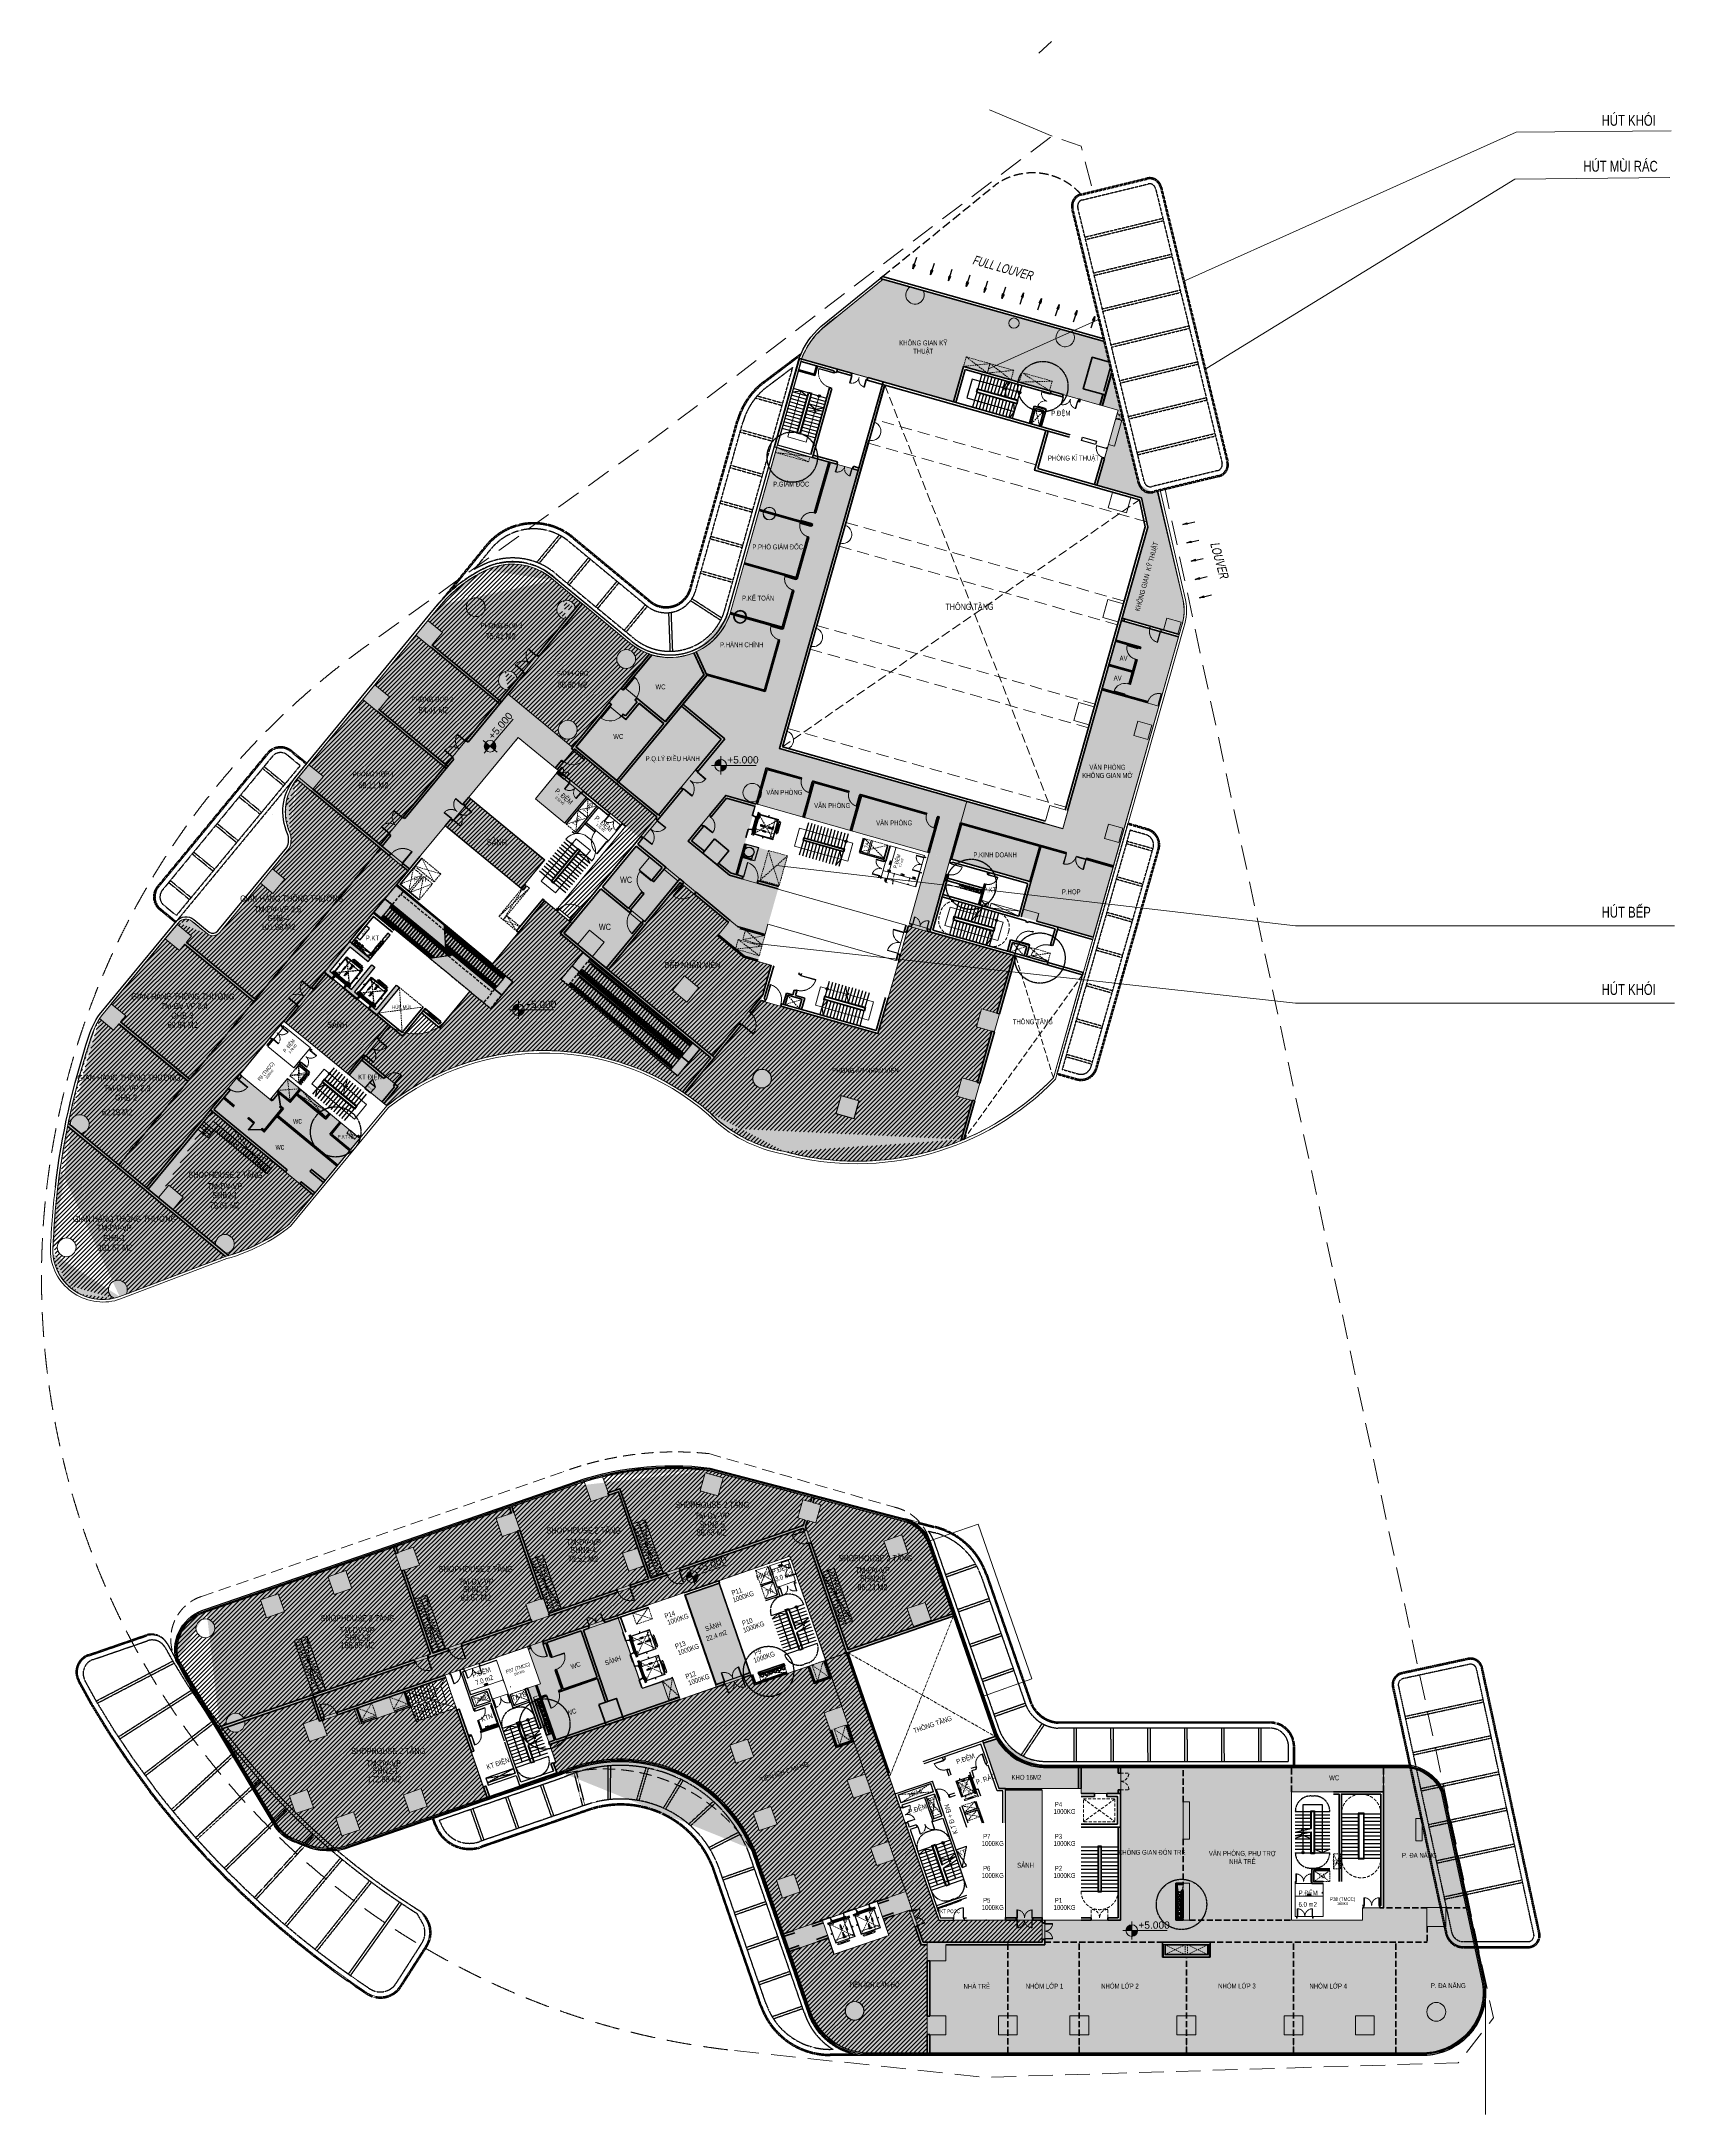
# Model space of a CAD drawing. Header units: millimetres. Extents: x -11451263 to 11578383104, y -507 to 1450429.
# Drawn here: x 11688540 to 11821183, y 1016962 to 1185428 of the extents above; entities that cross this region are included whole.
import ezdxf
from ezdxf.enums import TextEntityAlignment as Align

# ---------------------------------------------------------------- set-up
doc = ezdxf.new("R2010")
doc.units = ezdxf.units.MM
doc.header["$MEASUREMENT"] = 0
for name, pattern in [('CENTER2', [1.125, 0.75, -0.125, 0.125, -0.125]), ('CENTERX2', [4, 2.5, -0.5, 0.5, -0.5]), ('CONTINOUS', [0]), ('DASH', [0.35, 0.25, -0.1]), ('DASH2-1', [3, 2, -1]), ('DASHED', [4.5, 3, -1.5]), ('DASHED2', [0.375, 0.25, -0.125]), ('HIDDEN', [0.375, 0.25, -0.125]), ('HIDDEN2', [0.1875, 0.125, -0.0625]), ('PHANTOMX2', [5, 2.5, -0.5, 0.5, -0.5, 0.5, -0.5]), ('xref.asix of  podium$0$xref.asix of  podium$0$CENTERX2', [4, 2.5, -0.5, 0.5, -0.5]), ('xref.asix of  podium$0$xref.asix of  podium$0$HIDDEN', [0.375, 0.25, -0.125]), ('xref.asix of  podium$0$xref.asix of  podium$0$PHANTOMX2', [5, 2.5, -0.5, 0.5, -0.5, 0.5, -0.5]), ('Xref_ST_MBDV Cot vach 30.7.2022$0$CENTERX2', [4, 2.5, -0.5, 0.5, -0.5]), ('Xref_ST_MBDV Cot vach 30.7.2022$0$HIDDEN', [0.375, 0.25, -0.125]), ('Xref_ST_MBDV Cot vach 30.7.2022$0$HIDDEN2', [0.1875, 0.125, -0.0625]), ('Xref_ST_MBDV Cot vach 30.7.2022$0$PHANTOMX2', [5, 2.5, -0.5, 0.5, -0.5, 0.5, -0.5])]:
    doc.linetypes.add(name, pattern=pattern)
doc.layers.get('0').update_dxf_attribs({"linetype": 'CONTINUOUS', "lineweight": 13})
doc.layers.get('Defpoints').update_dxf_attribs({"color": 5, "linetype": 'CONTINUOUS', "lineweight": 13})
for name, color, linetype, lineweight in [('00-N-GHI CHU', 150, 'CONTINUOUS', 9), ('1.Tuong', 251, 'CONTINUOUS', 35), ('A-DOOR', 1, 'CONTINUOUS', 9), ('A-REVCLOUD', 1, 'CONTINUOUS', 9), ('CUA', 37, 'CONTINUOUS', 13), ('D-building block', 8, 'CONTINUOUS', 13), ('DO DIEN TICH THONG THUY', 141, 'CONTINUOUS', 13), ('KAKA FIX', 2, 'CONTINUOUS', 13), ('KT-Chu viet', 255, 'CONTINUOUS', 20), ('KT-Chu viet 2', 6, 'CONTINUOUS', 20), ('KT-Ghi chu', 26, 'CONTINUOUS', 15), ('KT-Kich thuoc', 159, 'CONTINUOUS', 18), ('KT-lomo nuoc', 3, 'HIDDEN', 5), ('KT-Net cat', 1, 'CONTINUOUS', 40), ('KT-Net cot', 2, 'CONTINUOUS', 50), ('KT-Net cua', 87, 'CONTINUOUS', 9), ('KT-Net manh', 251, 'CONTINUOUS', 13), ('KT-Net thay', 7, 'CONTINUOUS', 25), ('KT-Net to mau', 159, 'CONTINUOUS', 18), ('KT-Vat lieu', 250, 'CONTINUOUS', 9), ('NET-THAY', 7, 'CONTINUOUS', 30), ('SPE-MEP-Fire', 10, 'CONTINUOUS', 0), ('SPE-MEP-HVAC', 140, 'CONTINUOUS', 0), ('Xref_ST_MBDV Cot vach 30.7.2022$0$CUA', 37, 'CONTINUOUS', 13), ('Xref_ST_MBDV Cot vach 30.7.2022$0$KT-Net cua', 87, 'CONTINUOUS', 9), ('Xref_ST_MBDV Cot vach 30.7.2022$0$KT-Net thay', 7, 'CONTINUOUS', 15), ('Xref_ST_MBDV Cot vach 30.7.2022$0$KT-Noi that', 36, 'CONTINUOUS', 9)]:
    doc.layers.add(name, color=color, linetype=linetype, lineweight=lineweight)
for name, color, linetype in [('1-CAPLANH', 30, 'CONTINUOUS'), ('1-Chu thich', 8, 'CONTINUOUS'), ('A-DRAIN', 251, 'CONTINUOUS'), ('A-FLOR-STRS', 1, 'CONTINUOUS'), ('A-FLOR-STRS-ARROW', 8, 'CONTINUOUS'), ('A-GLAZ', 135, 'CONTINUOUS'), ('A-WINDOW', 60, 'CONTINUOUS'), ('canopy', 2, 'DASH'), ('KT-KT', 1, 'CONTINUOUS'), ('KT-Net cot vach', 6, 'CONTINUOUS'), ('KT-Text', 7, 'CONTINUOUS'), ('KT-Thay', 7, 'CONTINUOUS'), ('KT-Tuong', 1, 'CONTINUOUS'), ('MEP-00-TEXT', 7, 'CONTINUOUS'), ('MEP-E-P-WIRE', 7, 'P'), ('NDT Cap nuoc', 4, 'CONTINUOUS'), ('NDT Thoat nuoc rua', 3, 'CENTER2'), ('NU-1CAP LANH', 4, 'CONTINUOUS'), ('PAD', 2, 'CONTINUOUS'), ('Sao hoa', 3, 'CONTINUOUS'), ('SPE-MEP-E-SLAB OPENING', 6, 'CONTINUOUS'), ('SPE-MEP-E-SLAB TEXT', 6, 'CONTINUOUS'), ('SPE-MEP-Electric', 2, 'CONTINUOUS'), ('SPE-MEP-Updated-22 07 22', 7, 'CONTINUOUS'), ('thang may block', 36, 'CONTINUOUS'), ('THAY', 8, 'CONTINUOUS'), ('TNG', 50, 'CONTINUOUS'), ('x_07 Level 7$0$x-Col Lvl 5$0$A-ELEV-13FINE', 8, 'CONTINUOUS'), ('xref.asix of  podium$0$xref.asix of  podium$0$KT-Net manh', 139, 'CONTINUOUS'), ('xref.asix of  podium$0$xref.asix of  podium$0$KT-Noi that', 36, 'CONTINUOUS'), ('Xref_ST_MBDV Cot vach 30.7.2022$0$A-FLOR-STRS-ARROW', 8, 'CONTINUOUS'), ('Xref_ST_MBDV Cot vach 30.7.2022$0$IDEA - dim', 251, 'CONTINUOUS'), ('Xref_ST_MBDV Cot vach 30.7.2022$0$KT-Khuat', 9, 'Xref_ST_MBDV Cot vach 30.7.2022$0$HIDDEN'), ('Xref_ST_MBDV Cot vach 30.7.2022$0$KT-Net cot vach', 6, 'CONTINUOUS'), ('Xref_ST_MBDV Cot vach 30.7.2022$0$KT-Net manh', 139, 'CONTINUOUS'), ('Xref_ST_MBDV Cot vach 30.7.2022$0$KT-Text', 7, 'CONTINUOUS'), ('Xref_ST_MBDV Cot vach 30.7.2022$0$KT-Thay', 7, 'CONTINUOUS'), ('Xref_ST_MBDV Cot vach 30.7.2022$0$KT-Tuong', 1, 'CONTINUOUS'), ('Xref_ST_MBDV Cot vach 30.7.2022$0$ST_MBDV Cot vach 220803$0$KT-Text', 7, 'CONTINUOUS')]:
    doc.layers.add(name, color=color, linetype=linetype)
doc.styles.add('Arial', font='arial.ttf')
doc.styles.add('AVANT', font='vntimeh.shx')
doc.styles.add('Basement 1$0$Xref_ BASEMENT B1$0$dim_txt', font='arial.ttf', dxfattribs={"width": 0.75})
doc.styles.add('DIM', font='vnsimli.shx', dxfattribs={"width": 0.7})
doc.styles.add('font unicode ccu', font='arial.ttf')
doc.styles.add('SPE-EN', font='arial.ttf', dxfattribs={"width": 0.7, "oblique": 10})
doc.styles.add('xref.asix of  podium$0$xref.asix of  podium$0$DIM', font='vnsimli.shx', dxfattribs={"width": 0.7})
doc.styles.add('xref.N.Cot vach tang N2$0$DIM', font='vnsimli.shx', dxfattribs={"width": 0.7})
doc.styles.add('Xref_ST_MBDV Cot vach 30.7.2022$0$Arial', font='arial.ttf', dxfattribs={"width": 0.7})
doc.styles.add('Xref_ST_MBDV Cot vach 30.7.2022$0$DIM', font='vnsimli.shx', dxfattribs={"width": 0.7})
doc.styles.add('Xref_ST_MBDV Cot vach 30.7.2022$0$ST_MBDV Cot vach 220803$0$Arial', font='arial.ttf', dxfattribs={"width": 0.7})
doc.styles.add('Xref_ST_MBDV Cot vach 30.7.2022$0$xref.N.Cot vach tang N2$0$DIM', font='vnsimli.shx', dxfattribs={"width": 0.7})
doc.linetypes.add('P', pattern='A,10,-2.5,["P",Standard,S=1.8,R=0,X=-0.8,Y=-0.77],-2.5', length=15)
doc.dimstyles.new('CCU 1-100 A1', dxfattribs={"dimscale": 100, "dimtxt": 2.2, "dimasz": 1, "dimexe": 1, "dimexo": 0, "dimgap": 1, "dimtad": 1, "dimdec": 0, "dimdsep": 46, "dimtxsty": 'DIM', "dimblk1": 'ARCHTICK', "dimblk2": 'ARCHTICK', "dimsah": 1, "dimcen": 0, "dimdle": 1, "dimclrd": 256, "dimclre": 256, "dimclrt": 31, "dimadec": 0, "dimazin": 0, "dimtfac": 1, "dimtdec": 0, "dimtix": 1, "dimtmove": 2, "dimatfit": 3, "dimldrblk": 'ARCHTICK', "dimfxl": 0, "dimtolj": 1, "dimarcsym": 0})
doc.dimstyles.new('SPE-DIM150', dxfattribs={"dimscale": 150, "dimtxt": 2.5, "dimasz": 2.5, "dimexe": 1.25, "dimexo": 0.625, "dimtad": 1, "dimdec": 0, "dimtxsty": 'Standard', "dimcen": 2.5, "dimadec": 0, "dimazin": 0, "dimtfac": 1, "dimtdec": 0, "dimtmove": 0, "dimatfit": 3, "dimldrblk": 'CLOSEDBLANK', "dimfxl": 0, "dimarcsym": 0})
doc.dimstyles.new('xref.asix of  podium$0$xref.asix of  podium$0$CCU 1-100 A1', dxfattribs={"dimscale": 100, "dimtxt": 2.2, "dimasz": 1, "dimexe": 1, "dimexo": 0, "dimgap": 1, "dimtad": 1, "dimdec": 0, "dimdsep": 46, "dimtxsty": 'xref.asix of  podium$0$xref.asix of  podium$0$DIM', "dimblk1": 'xref.asix of  podium$0$xref.asix of  podium$0$_ARCHTICK', "dimblk2": 'xref.asix of  podium$0$xref.asix of  podium$0$_ARCHTICK', "dimsah": 1, "dimcen": 0, "dimdle": 1, "dimclrd": 256, "dimclre": 256, "dimclrt": 31, "dimadec": 0, "dimazin": 0, "dimtfac": 1, "dimtdec": 0, "dimtix": 1, "dimtmove": 2, "dimatfit": 3, "dimldrblk": 'xref.asix of  podium$0$xref.asix of  podium$0$_ARCHTICK', "dimfxl": 0, "dimtolj": 1, "dimarcsym": 0})
doc.dimstyles.new('xref.N.Cot vach tang N2$0$CCU 1-100 A1', dxfattribs={"dimscale": 100, "dimtxt": 2.2, "dimasz": 1, "dimexe": 1, "dimexo": 0, "dimgap": 1, "dimtad": 1, "dimdec": 0, "dimdsep": 46, "dimtxsty": 'xref.N.Cot vach tang N2$0$DIM', "dimblk1": 'xref.N.Cot vach tang N2$0$_ARCHTICK', "dimblk2": 'xref.N.Cot vach tang N2$0$_ARCHTICK', "dimsah": 1, "dimcen": 0, "dimdle": 1, "dimclrd": 256, "dimclre": 256, "dimclrt": 31, "dimadec": 0, "dimazin": 0, "dimtfac": 1, "dimtdec": 0, "dimtix": 1, "dimtmove": 2, "dimatfit": 3, "dimldrblk": 'xref.N.Cot vach tang N2$0$_ARCHTICK', "dimfxl": 0, "dimtolj": 1, "dimarcsym": 0})
doc.dimstyles.new('Xref_ST_MBDV Cot vach 30.7.2022$0$CCU 1-100 A1', dxfattribs={"dimscale": 100, "dimtxt": 2.2, "dimasz": 1, "dimexe": 1, "dimexo": 0, "dimgap": 1, "dimtad": 1, "dimdec": 0, "dimdsep": 46, "dimtxsty": 'Xref_ST_MBDV Cot vach 30.7.2022$0$DIM', "dimblk1": 'Xref_ST_MBDV Cot vach 30.7.2022$0$_ARCHTICK', "dimblk2": 'Xref_ST_MBDV Cot vach 30.7.2022$0$_ARCHTICK', "dimsah": 1, "dimcen": 0, "dimdle": 1, "dimclrd": 256, "dimclre": 256, "dimclrt": 31, "dimadec": 0, "dimazin": 0, "dimtfac": 1, "dimtdec": 0, "dimtix": 1, "dimtmove": 2, "dimatfit": 3, "dimldrblk": 'Xref_ST_MBDV Cot vach 30.7.2022$0$_ARCHTICK', "dimfxl": 0, "dimtolj": 1, "dimarcsym": 0})
doc.dimstyles.new('Xref_ST_MBDV Cot vach 30.7.2022$0$xref.N.Cot vach tang N2$0$CCU 1-100 A1', dxfattribs={"dimscale": 100, "dimtxt": 2.2, "dimasz": 1, "dimexe": 1, "dimexo": 0, "dimgap": 1, "dimtad": 1, "dimdec": 0, "dimdsep": 46, "dimtxsty": 'Xref_ST_MBDV Cot vach 30.7.2022$0$xref.N.Cot vach tang N2$0$DIM', "dimblk1": 'Xref_ST_MBDV Cot vach 30.7.2022$0$xref.N.Cot vach tang N2$0$_ARCHTICK', "dimblk2": 'Xref_ST_MBDV Cot vach 30.7.2022$0$xref.N.Cot vach tang N2$0$_ARCHTICK', "dimsah": 1, "dimcen": 0, "dimdle": 1, "dimclrd": 256, "dimclre": 256, "dimclrt": 31, "dimadec": 0, "dimazin": 0, "dimtfac": 1, "dimtdec": 0, "dimtix": 1, "dimtmove": 2, "dimatfit": 3, "dimldrblk": 'Xref_ST_MBDV Cot vach 30.7.2022$0$xref.N.Cot vach tang N2$0$_ARCHTICK', "dimfxl": 0, "dimtolj": 1, "dimarcsym": 0})

# ---------------------------------------------------------------- blocks, each defined once
blk = doc.blocks.new('weqewqeqweq')
at = {"layer": 'A-FLOR-STRS', "color": 8, "linetype": 'DASHED2', "ltscale": 1000}
for p, q in [((-97098, 15690), (-96535, 16972)), ((-92718, 14093), (-96978, 15965))]:
    blk.add_line(p, q, dxfattribs=at)
at = {"layer": 'A-FLOR-STRS', "color": 8}
blk.add_line((-91353, 14695), (-93091, 13929), dxfattribs=at)
at = {"layer": 'A-FLOR-STRS', "color": 8, "linetype": 'DASHED2', "ltscale": 1000}
blk.add_lwpolyline([(-91353, 14695), (-97222, 17274), (-97785, 15992)], dxfattribs=at)
at = {"layer": 'A-FLOR-STRS', "color": 8}
for points in [[(-92967, 13984), (-87171, 11437), (-87211, 11346), (-97785, 15992)], [(-91353, 14695), (-85961, 12326), (-86524, 11044), (-93091, 13929)], [(-93091, 13929), (-86524, 11044)], [(-93091, 13929), (-87211, 11346)], [(-86524, 11044), (-93006, 13892)], [(-92842, 14039), (-87130, 11529), (-87171, 11437), (-92967, 13984)], [(-92718, 14093), (-87090, 11620), (-87130, 11529), (-92842, 14039)], [(-92718, 14093), (-92583, 14034), (-92519, 14181)], [(-92519, 14181), (-92583, 14034), (-92354, 13933), (-92180, 14330)], [(-92180, 14330), (-92354, 13933), (-92126, 13833), (-91842, 14479)], [(-91842, 14479), (-92126, 13833), (-91897, 13732), (-91575, 14465), (-91725, 14531)], [(-91601, 14585), (-86728, 12444), (-86768, 12353), (-91725, 14531)], [(-91477, 14640), (-86688, 12536), (-86728, 12444), (-91601, 14585)], [(-91353, 14695), (-86648, 12627), (-86688, 12536), (-91477, 14640)], [(-86524, 11044), (-88584, 11949)]]:
    blk.add_lwpolyline(points, dxfattribs=at)
for points in [[(-91346, 14364), (-91575, 14465), (-91897, 13732), (-91668, 13632)], [(-91117, 14264), (-91346, 14364), (-91668, 13632), (-91439, 13531)], [(-90888, 14163), (-91117, 14264), (-91439, 13531), (-91210, 13431)], [(-90659, 14062), (-90888, 14163), (-91210, 13431), (-90981, 13330)], [(-90430, 13962), (-90659, 14062), (-90981, 13330), (-90752, 13229)], [(-90202, 13861), (-90430, 13962), (-90752, 13229), (-90523, 13129)], [(-89973, 13761), (-90202, 13861), (-90523, 13129), (-90295, 13028)], [(-89744, 13660), (-89973, 13761), (-90295, 13028), (-90066, 12928)], [(-89515, 13560), (-89744, 13660), (-90066, 12928), (-89837, 12827)], [(-89286, 13459), (-89515, 13560), (-89837, 12827), (-89608, 12727)], [(-89057, 13358), (-89286, 13459), (-89608, 12727), (-89379, 12626)], [(-88828, 13258), (-89057, 13358), (-89379, 12626), (-89150, 12525)], [(-88599, 13157), (-88828, 13258), (-89150, 12525), (-88921, 12425)], [(-88371, 13057), (-88599, 13157), (-88921, 12425), (-88692, 12324)], [(-88142, 12956), (-88371, 13057), (-88692, 12324), (-88464, 12224)], [(-85961, 12326), (-88021, 13231), (-88584, 11949), (-86524, 11044)], [(-87913, 12856), (-88142, 12956), (-88464, 12224), (-88235, 12123)], [(-87684, 12755), (-87913, 12856), (-88235, 12123), (-88006, 12023)], [(-87455, 12654), (-87684, 12755), (-88006, 12023), (-87777, 11922)], [(-87226, 12554), (-87455, 12654), (-87777, 11922), (-87548, 11821)], [(-86997, 12453), (-87226, 12554), (-87548, 11821), (-87319, 11721)], [(-86768, 12353), (-86997, 12453), (-87319, 11721), (-87090, 11620)]]:
    blk.add_lwpolyline(points, close=True, dxfattribs=at)
at = {"layer": 'D-building block', "linetype": 'CONTINOUS', "ltscale": 10000}
blk.add_line((-86524, 11044), (-85961, 12326), dxfattribs=at)
blk = doc.blocks.new('*U287')
blk.add_line((-70, 100), (-70, 700))
for points in [[(-900, -100), (-840, -100), (-840, -40), (-850, -40), (-850, 0), (-900, 0)], [(-50, 0), (-50, 800), (-90, 800), (-90, 0)], [(-50, 100), (-90, 100), (-90, 700), (-50, 700)], [(0, -100), (-60, -100), (-60, -40), (-50, -40), (-50, 0), (0, 0)]]:
    blk.add_lwpolyline(points, close=True)
at = {"linetype": 'Xref_ST_MBDV Cot vach 30.7.2022$0$HIDDEN', "ltscale": 200}
blk.add_arc((-50, 0), 800, 90, 180, dxfattribs=at)
blk = doc.blocks.new('*U288')
blk.add_line((-70, 100), (-70, 700))
for points in [[(-900, -100), (-840, -100), (-840, -40), (-850, -40), (-850, 0), (-900, 0)], [(-50, 0), (-50, 800), (-90, 800), (-90, 0)], [(-50, 100), (-90, 100), (-90, 700), (-50, 700)], [(0, -100), (-60, -100), (-60, -40), (-50, -40), (-50, 0), (0, 0)]]:
    blk.add_lwpolyline(points, close=True)
at = {"linetype": 'Xref_ST_MBDV Cot vach 30.7.2022$0$HIDDEN', "ltscale": 200}
blk.add_arc((-50, 0), 800, 90, 180, dxfattribs=at)
blk = doc.blocks.new('*U289')
blk.add_line((-70, 100), (-70, 700))
for points in [[(-900, -100), (-840, -100), (-840, -40), (-850, -40), (-850, 0), (-900, 0)], [(-50, 0), (-50, 800), (-90, 800), (-90, 0)], [(-50, 100), (-90, 100), (-90, 700), (-50, 700)], [(0, -100), (-60, -100), (-60, -40), (-50, -40), (-50, 0), (0, 0)]]:
    blk.add_lwpolyline(points, close=True)
at = {"linetype": 'Xref_ST_MBDV Cot vach 30.7.2022$0$HIDDEN', "ltscale": 200}
blk.add_arc((-50, 0), 800, 90, 180, dxfattribs=at)
blk = doc.blocks.new('*U274')
for p, q in [((-1260, 525), (-1300, 525)), ((-1260, 100), (-1300, 100)), ((-1280, 100), (-1280, 525)), ((-90, 525), (-50, 525)), ((-90, 100), (-50, 100)), ((-70, 100), (-70, 525))]:
    blk.add_line(p, q)
for points in [[(-1350, -150), (-1290, -150), (-1290, -40), (-1300, -40), (-1300, 0), (-1350, 0)], [(-1300, 0), (-1260, 0), (-1260, 625), (-1300, 625)], [(-50, 0), (-90, 0), (-90, 625), (-50, 625)], [(0, -150), (-60, -150), (-60, -40), (-50, -40), (-50, 0), (0, 0)]]:
    blk.add_lwpolyline(points, close=True)
at = {"linetype": 'Xref_ST_MBDV Cot vach 30.7.2022$0$HIDDEN2', "ltscale": 200}
for centre, start, end in [((-1300, 0), 0, 89.99996), ((-50, 0), 90.00004, 180)]:
    blk.add_arc(centre, 625, start, end, dxfattribs=at)
blk = doc.blocks.new('Xref_ST_MBDV Cot vach 30.7.2022$0$xref.N.Cot vach tang N2$0$_Open90')
at = {"color": 0, "linetype": 'ByBlock', "lineweight": -2}
for p, q in [((0, 0), (-1, 0)), ((-0.5, 0.5), (0, 0)), ((0, 0), (-0.5, -0.5))]:
    blk.add_line(p, q, dxfattribs=at)
blk = doc.blocks.new('*D374')
at = {"layer": 'Defpoints', "color": 5, "transparency": 16777216}
for p, q in [((390715, -352983), (390630, -352735)), ((390694, -352766), (392111, -352277)), ((392228, -352461), (392142, -352213))]:
    blk.add_line(p, q, dxfattribs=at)
at = {"layer": 'Defpoints', "color": 0, "transparency": 16777216}
for p in [(390715, -352983), (392159, -352260), (392228, -352461)]:
    blk.add_point(p, dxfattribs=at)
at = {"layer": 'Defpoints', "color": 5, "transparency": 16777216, "xscale": 50, "yscale": 50, "zscale": 50}
for p, rotation in [((390646, -352783), 199.0471379587364), ((392159, -352260), 19.04713795873642)]:
    blk.add_blockref('Xref_ST_MBDV Cot vach 30.7.2022$0$xref.N.Cot vach tang N2$0$_Open90', p, dxfattribs=dict(at, rotation=rotation))
at = {"layer": 'Defpoints', "color": 5, "transparency": 16777216, "insert": (391368, -352422), "char_height": 110, "attachment_point": 5, "rotation": 19.04714, "style": 'Xref_ST_MBDV Cot vach 30.7.2022$0$xref.N.Cot vach tang N2$0$DIM'}
blk.add_mtext('\\A1;1600', dxfattribs=at)
blk = doc.blocks.new('Xref_ST_MBDV Cot vach 30.7.2022$0$xref.N.Cot vach tang N2$0$_ARCHTICK')
at = {"color": 0, "linetype": 'ByBlock', "const_width": 0.15}
blk.add_lwpolyline([(-0.5, -0.5), (0.5, 0.5)], dxfattribs=at)
blk = doc.blocks.new('*D375')
at = {"layer": 'Defpoints', "color": 5, "transparency": 16777216}
for p, q in [((433237, -379078), (433237, -379340)), ((435437, -379290), (433287, -379290)), ((435487, -379078), (435487, -379340))]:
    blk.add_line(p, q, dxfattribs=at)
at = {"layer": 'Defpoints', "color": 0, "transparency": 16777216}
for p in [(433237, -379078), (433237, -379290), (435487, -379078)]:
    blk.add_point(p, dxfattribs=at)
at = {"layer": 'Defpoints', "color": 5, "transparency": 16777216, "xscale": 50, "yscale": 50, "zscale": 50, "rotation": 180}
blk.add_blockref('Xref_ST_MBDV Cot vach 30.7.2022$0$xref.N.Cot vach tang N2$0$_Open90', (433237, -379290), dxfattribs=at)
at = {"layer": 'Defpoints', "color": 5, "transparency": 16777216, "xscale": 50, "yscale": 50, "zscale": 50}
blk.add_blockref('Xref_ST_MBDV Cot vach 30.7.2022$0$xref.N.Cot vach tang N2$0$_Open90', (435487, -379290), dxfattribs=at)
at = {"layer": 'Defpoints', "color": 5, "transparency": 16777216, "insert": (434362, -379185), "char_height": 110, "attachment_point": 5, "style": 'Xref_ST_MBDV Cot vach 30.7.2022$0$xref.N.Cot vach tang N2$0$DIM'}
blk.add_mtext('\\A1;2250', dxfattribs=at)
blk = doc.blocks.new('*U290')
for p, q in [((-1260, 525), (-1300, 525)), ((-1260, 100), (-1300, 100)), ((-1280, 100), (-1280, 525)), ((-90, 525), (-50, 525)), ((-90, 100), (-50, 100)), ((-70, 100), (-70, 525))]:
    blk.add_line(p, q)
for points in [[(-1350, -100), (-1290, -100), (-1290, -40), (-1300, -40), (-1300, 0), (-1350, 0)], [(-1300, 0), (-1260, 0), (-1260, 625), (-1300, 625)], [(-50, 0), (-90, 0), (-90, 625), (-50, 625)], [(0, -100), (-60, -100), (-60, -40), (-50, -40), (-50, 0), (0, 0)]]:
    blk.add_lwpolyline(points, close=True)
at = {"linetype": 'Xref_ST_MBDV Cot vach 30.7.2022$0$HIDDEN2', "ltscale": 200}
for centre, start, end in [((-1300, 0), 0, 89.99996), ((-50, 0), 90.00004, 180)]:
    blk.add_arc(centre, 625, start, end, dxfattribs=at)
blk = doc.blocks.new('*U291')
for p, q in [((-1260, 525), (-1300, 525)), ((-1260, 100), (-1300, 100)), ((-1280, 100), (-1280, 525)), ((-90, 525), (-50, 525)), ((-90, 100), (-50, 100)), ((-70, 100), (-70, 525))]:
    blk.add_line(p, q)
for points in [[(-1350, -100), (-1290, -100), (-1290, -40), (-1300, -40), (-1300, 0), (-1350, 0)], [(-1300, 0), (-1260, 0), (-1260, 625), (-1300, 625)], [(-50, 0), (-90, 0), (-90, 625), (-50, 625)], [(0, -100), (-60, -100), (-60, -40), (-50, -40), (-50, 0), (0, 0)]]:
    blk.add_lwpolyline(points, close=True)
at = {"linetype": 'Xref_ST_MBDV Cot vach 30.7.2022$0$HIDDEN2', "ltscale": 200}
for centre, start, end in [((-1300, 0), 0, 89.99996), ((-50, 0), 90.00004, 180)]:
    blk.add_arc(centre, 625, start, end, dxfattribs=at)
blk = doc.blocks.new('*U377')
blk.add_line((-70, -100), (-70, -700))
for points in [[(-900, 100), (-840, 100), (-840, 40), (-850, 40), (-850, 0), (-900, 0)], [(-50, 0), (-50, -800), (-90, -800), (-90, 0)], [(0, 100), (-60, 100), (-60, 40), (-50, 40), (-50, 0), (0, 0)], [(-50, -100), (-90, -100), (-90, -700), (-50, -700)]]:
    blk.add_lwpolyline(points, close=True)
at = {"linetype": 'Xref_ST_MBDV Cot vach 30.7.2022$0$HIDDEN', "ltscale": 200}
blk.add_arc((-50, 0), 800, 180, 270, dxfattribs=at)
blk = doc.blocks.new('*U292')
blk.add_line((-70, 100), (-70, 700))
for points in [[(-900, -100), (-840, -100), (-840, -40), (-850, -40), (-850, 0), (-900, 0)], [(-50, 0), (-50, 800), (-90, 800), (-90, 0)], [(-50, 100), (-90, 100), (-90, 700), (-50, 700)], [(0, -100), (-60, -100), (-60, -40), (-50, -40), (-50, 0), (0, 0)]]:
    blk.add_lwpolyline(points, close=True)
at = {"linetype": 'Xref_ST_MBDV Cot vach 30.7.2022$0$HIDDEN', "ltscale": 200}
blk.add_arc((-50, 0), 800, 90, 180, dxfattribs=at)
blk = doc.blocks.new('*U286')
blk.add_line((-70, 100), (-70, 700))
for points in [[(-900, -100), (-840, -100), (-840, -40), (-850, -40), (-850, 0), (-900, 0)], [(-50, 0), (-50, 800), (-90, 800), (-90, 0)], [(-50, 100), (-90, 100), (-90, 700), (-50, 700)], [(0, -100), (-60, -100), (-60, -40), (-50, -40), (-50, 0), (0, 0)]]:
    blk.add_lwpolyline(points, close=True)
at = {"linetype": 'Xref_ST_MBDV Cot vach 30.7.2022$0$HIDDEN', "ltscale": 200}
blk.add_arc((-50, 0), 800, 90, 180, dxfattribs=at)
blk = doc.blocks.new('*D376')
at = {"layer": 'Defpoints', "color": 5, "transparency": 16777216}
for p, q in [((366201, -362644), (368848, -361730)), ((368983, -361969), (368879, -361666)), ((366242, -362916), (366137, -362613))]:
    blk.add_line(p, q, dxfattribs=at)
at = {"layer": 'Defpoints', "color": 0, "transparency": 16777216}
for p in [(368895, -361714), (368983, -361969), (366242, -362916)]:
    blk.add_point(p, dxfattribs=at)
at = {"layer": 'Defpoints', "color": 5, "transparency": 16777216, "xscale": 50, "yscale": 50, "zscale": 50}
for p, rotation in [((368895, -361714), 19.04713795873643), ((366154, -362660), 199.0471379587364)]:
    blk.add_blockref('Xref_ST_MBDV Cot vach 30.7.2022$0$xref.N.Cot vach tang N2$0$_Open90', p, dxfattribs=dict(at, rotation=rotation))
at = {"layer": 'Defpoints', "color": 5, "transparency": 16777216, "insert": (367490, -362088), "char_height": 110, "attachment_point": 5, "rotation": 19.04714, "style": 'Xref_ST_MBDV Cot vach 30.7.2022$0$xref.N.Cot vach tang N2$0$DIM'}
blk.add_mtext('\\A1;2900', dxfattribs=at)
blk = doc.blocks.new('*U272')
blk.add_line((70, 100), (70, 700))
for points in [[(0, -100), (60, -100), (60, -40), (50, -40), (50, 0), (0, 0)], [(50, 0), (50, 800), (90, 800), (90, 0)], [(50, 100), (90, 100), (90, 700), (50, 700)], [(900, -100), (840, -100), (840, -40), (850, -40), (850, 0), (900, 0)]]:
    blk.add_lwpolyline(points, close=True)
at = {"linetype": 'Xref_ST_MBDV Cot vach 30.7.2022$0$HIDDEN', "ltscale": 200}
blk.add_arc((50, 0), 800, 0, 90, dxfattribs=at)
blk = doc.blocks.new('*U273')
for p, q in [((-1260, 525), (-1300, 525)), ((-1260, 100), (-1300, 100)), ((-1280, 100), (-1280, 525)), ((-90, 525), (-50, 525)), ((-90, 100), (-50, 100)), ((-70, 100), (-70, 525))]:
    blk.add_line(p, q)
for points in [[(-1350, -100), (-1290, -100), (-1290, -40), (-1300, -40), (-1300, 0), (-1350, 0)], [(-1300, 0), (-1260, 0), (-1260, 625), (-1300, 625)], [(-50, 0), (-90, 0), (-90, 625), (-50, 625)], [(0, -100), (-60, -100), (-60, -40), (-50, -40), (-50, 0), (0, 0)]]:
    blk.add_lwpolyline(points, close=True)
at = {"linetype": 'Xref_ST_MBDV Cot vach 30.7.2022$0$HIDDEN2', "ltscale": 200}
for centre, start, end in [((-1300, 0), 0, 89.99996), ((-50, 0), 90.00004, 180)]:
    blk.add_arc(centre, 625, start, end, dxfattribs=at)
blk = doc.blocks.new('*U293')
blk.add_line((-70, 100), (-70, 700))
for points in [[(-900, -100), (-840, -100), (-840, -40), (-850, -40), (-850, 0), (-900, 0)], [(-50, 0), (-50, 800), (-90, 800), (-90, 0)], [(-50, 100), (-90, 100), (-90, 700), (-50, 700)], [(0, -100), (-60, -100), (-60, -40), (-50, -40), (-50, 0), (0, 0)]]:
    blk.add_lwpolyline(points, close=True)
at = {"linetype": 'Xref_ST_MBDV Cot vach 30.7.2022$0$HIDDEN', "ltscale": 200}
blk.add_arc((-50, 0), 800, 90, 180, dxfattribs=at)
blk = doc.blocks.new('*U271')
blk.add_line((70, 100), (70, 700))
for points in [[(0, -150), (60, -150), (60, -40), (50, -40), (50, 0), (0, 0)], [(50, 0), (50, 800), (90, 800), (90, 0)], [(50, 100), (90, 100), (90, 700), (50, 700)], [(900, -150), (840, -150), (840, -40), (850, -40), (850, 0), (900, 0)]]:
    blk.add_lwpolyline(points, close=True)
at = {"linetype": 'Xref_ST_MBDV Cot vach 30.7.2022$0$HIDDEN', "ltscale": 200}
blk.add_arc((50, 0), 800, 0, 90, dxfattribs=at)
blk = doc.blocks.new('*U294')
blk.add_line((-70, 100), (-70, 700))
for points in [[(-900, -100), (-840, -100), (-840, -40), (-850, -40), (-850, 0), (-900, 0)], [(-50, 0), (-50, 800), (-90, 800), (-90, 0)], [(-50, 100), (-90, 100), (-90, 700), (-50, 700)], [(0, -100), (-60, -100), (-60, -40), (-50, -40), (-50, 0), (0, 0)]]:
    blk.add_lwpolyline(points, close=True)
at = {"linetype": 'Xref_ST_MBDV Cot vach 30.7.2022$0$HIDDEN', "ltscale": 200}
blk.add_arc((-50, 0), 800, 90, 180, dxfattribs=at)
blk = doc.blocks.new('linen')
at = {"layer": 'x_07 Level 7$0$x-Col Lvl 5$0$A-ELEV-13FINE'}
for p, q in [((187777, 255538), (188184, 256105)), ((187874, 255468), (188184, 256105)), ((188491, 255884), (188184, 256105)), ((188282, 256035), (187777, 255538)), ((188092, 255311), (187777, 255538)), ((187874, 255468), (188282, 256035))]:
    blk.add_line(p, q, dxfattribs=at)
blk.add_circle((188452, 255486), 400, dxfattribs=at)
blk = doc.blocks.new('double door')
for points in [[(549901, 384015), (549001, 384015), (549001, 383975), (549901, 383975)], [(550101, 384065), (550101, 384015), (549901, 384015), (549901, 384065)], [(549901, 382215), (549001, 382215), (549001, 382255), (549901, 382255)], [(550101, 382165), (550101, 382215), (549901, 382215), (549901, 382165)]]:
    blk.add_lwpolyline(points, close=True)
at = {"color": 8}
for centre, start, end in [((549901, 384015), 180, 270), ((549901, 382215), 90, 180)]:
    blk.add_arc(centre, 900, start, end, dxfattribs=at)
blk = doc.blocks.new('Xref_ST_MBDV Cot vach 30.7.2022$0$_Open90')
at = {"color": 0, "linetype": 'ByBlock', "lineweight": -2}
for p, q in [((0, 0), (-1, 0)), ((-0.5, 0.5), (0, 0)), ((0, 0), (-0.5, -0.5))]:
    blk.add_line(p, q, dxfattribs=at)
blk = doc.blocks.new('*D27')
at = {"layer": 'Defpoints', "color": 5, "transparency": 16777216}
for p, q in [((-2230, 1494), (-2230, 1596)), ((-2180, 1546), (-1728, 1546)), ((-780, 1546), (-1372, 1546)), ((-730, 1457), (-730, 1596))]:
    blk.add_line(p, q, dxfattribs=at)
at = {"layer": 'Defpoints', "color": 0, "transparency": 16777216}
for p in [(-2230, 1546), (-2230, 1494), (-730, 1457)]:
    blk.add_point(p, dxfattribs=at)
at = {"layer": 'Defpoints', "color": 5, "transparency": 16777216, "xscale": 50, "yscale": 50, "zscale": 50, "rotation": 180}
blk.add_blockref('Xref_ST_MBDV Cot vach 30.7.2022$0$_Open90', (-2230, 1546), dxfattribs=at)
at = {"layer": 'Defpoints', "color": 5, "transparency": 16777216, "xscale": 50, "yscale": 50, "zscale": 50}
blk.add_blockref('Xref_ST_MBDV Cot vach 30.7.2022$0$_Open90', (-730, 1546), dxfattribs=at)
at = {"layer": 'Defpoints', "color": 5, "transparency": 16777216, "insert": (-1550, 1546), "char_height": 110, "attachment_point": 5, "style": 'Xref_ST_MBDV Cot vach 30.7.2022$0$DIM'}
blk.add_mtext('\\A1;1500', dxfattribs=at)
blk = doc.blocks.new('Xref_ST_MBDV Cot vach 30.7.2022$0$_ARCHTICK')
at = {"color": 0, "linetype": 'ByBlock', "const_width": 0.15}
blk.add_lwpolyline([(-0.5, -0.5), (0.5, 0.5)], dxfattribs=at)
blk = doc.blocks.new('*D28')
at = {"layer": 'Defpoints', "color": 5, "transparency": 16777216}
for p, q in [((-879, 1950), (-1000, 1950)), ((-950, 1900), (-950, 1328)), ((-879, 350), (-1000, 350)), ((-950, 400), (-950, 972))]:
    blk.add_line(p, q, dxfattribs=at)
at = {"layer": 'Defpoints', "color": 0, "transparency": 16777216}
for p in [(-879, 1950), (-950, 350), (-879, 350)]:
    blk.add_point(p, dxfattribs=at)
at = {"layer": 'Defpoints', "color": 5, "transparency": 16777216, "xscale": 50, "yscale": 50, "zscale": 50}
for p, rotation in [((-950, 1950), 90), ((-950, 350), 270)]:
    blk.add_blockref('Xref_ST_MBDV Cot vach 30.7.2022$0$_Open90', p, dxfattribs=dict(at, rotation=rotation))
at = {"layer": 'Defpoints', "color": 5, "transparency": 16777216, "insert": (-950, 1150), "char_height": 110, "attachment_point": 5, "rotation": 90, "style": 'Xref_ST_MBDV Cot vach 30.7.2022$0$DIM'}
blk.add_mtext('\\A1;1600', dxfattribs=at)
blk = doc.blocks.new('*U360')
blk.add_line((95, -76), (389, -1084))
for points in [[(-28, 96), (30, 113), (46, 55), (37, 52), (48, 14), (0, 0)], [(48, 14), (398, -1186), (437, -1175), (86, 25)], [(1268, 474), (1210, 457), (1227, 400), (1237, 403), (1248, 364), (1296, 378)], [(76, -82), (114, -71), (409, -1079), (370, -1090)]]:
    blk.add_lwpolyline(points, close=True)
at = {"linetype": 'Xref_ST_MBDV Cot vach 30.7.2022$0$HIDDEN', "ltscale": 200}
blk.add_arc((48, 14), 1250, 286.26589, 16.26589, dxfattribs=at)
blk = doc.blocks.new('*U361')
blk.add_line((-95, 77), (-285, 751))
for points in [[(-48, -14), (-293, 852), (-331, 842), (-87, -24)], [(-75, 83), (-114, 72), (-304, 745), (-266, 756)], [(27, -96), (-31, -113), (-47, -55), (-37, -52), (-48, -14), (0, 0)], [(-935, -368), (-877, -352), (-894, -294), (-903, -297), (-914, -258), (-962, -272)]]:
    blk.add_lwpolyline(points, close=True)
at = {"linetype": 'Xref_ST_MBDV Cot vach 30.7.2022$0$HIDDEN', "ltscale": 200}
blk.add_arc((-48, -14), 900, 105.77877, 195.77877, dxfattribs=at)
blk = doc.blocks.new('*U369')
blk.add_line((95, -77), (330, -910))
for points in [[(-27, 96), (31, 113), (47, 55), (37, 52), (48, 14), (0, 0)], [(48, 14), (338, -1011), (376, -1000), (87, 24)], [(1094, 413), (1036, 397), (1052, 339), (1062, 342), (1073, 303), (1121, 317)], [(75, -83), (114, -72), (349, -904), (311, -915)]]:
    blk.add_lwpolyline(points, close=True)
at = {"linetype": 'Xref_ST_MBDV Cot vach 30.7.2022$0$HIDDEN', "ltscale": 200}
blk.add_arc((48, 14), 1065, 285.77877, 15.77877, dxfattribs=at)
blk = doc.blocks.new('thang bs 1-Copy002')
at = {"layer": 'KT-Net manh'}
h = blk.add_hatch(color=256, dxfattribs=at)
edge = h.paths.add_edge_path(flags=0)
edge.add_arc((12073301, 1331886), 100, -105.82689, 254.17311, ccw=False)
blk.add_hatch(color=256, dxfattribs=at).paths.add_polyline_path([(12073401, 1331890), (12073384, 1331831), (12073336, 1331792), (12073274, 1331790), (12073222, 1331825), (12073201, 1331883), (12073218, 1331942), (12073267, 1331980), (12073328, 1331983), (12073380, 1331948)], flags=0)
at = {"layer": 'KT-Net cat'}
for p, q in [((12069477, 1336582), (12069559, 1336871)), ((12069477, 1336582), (12069669, 1336528)), ((12069559, 1336871), (12076101, 1335016)), ((12069669, 1336528), (12069697, 1336624)), ((12069697, 1336624), (12075854, 1334878)), ((12068686, 1333792), (12069204, 1335620)), ((12068892, 1333786), (12069396, 1335566)), ((12069204, 1335620), (12069396, 1335566)), ((12075854, 1334878), (12075104, 1332233)), ((12076101, 1335016), (12075295, 1332176)), ((12067881, 1330954), (12068700, 1333840)), ((12068128, 1331092), (12068892, 1333786)), ((12075721, 1331850), (12068892, 1333786)), ((12075104, 1332233), (12068947, 1333978)), ((12077408, 1328253), (12067881, 1330954)), ((12077271, 1328500), (12068128, 1331092)), ((12075694, 1331753), (12075721, 1331850)), ((12075694, 1331753), (12075884, 1331699)), ((12075886, 1331699), (12075914, 1331795)), ((12075914, 1331795), (12078058, 1331187)), ((12074449, 1330288, 0), (12074189, 1329374, 0)), ((12074600, 1330089, 0), (12074382, 1329319, 0)), ((12074449, 1330288, 0), (12075988, 1329851, 0)), ((12074600, 1330089, 0), (12075755, 1329762, 0)), ((12075755, 1329762, 0), (12075536, 1328992, 0)), ((12075988, 1329851, 0), (12075729, 1328937, 0)), ((12077871, 1329837), (12077679, 1329892)), ((12077492, 1328541), (12077299, 1328596))]:
    blk.add_line(p, q, dxfattribs=at)
at = {"layer": 'KT-Net cat', "extrusion": (-3.06658e-07, 5.48846e-07, 1)}
for p, q in [((12077679, 1329892), (12078058, 1331187)), ((12077871, 1329837), (12078250, 1331133)), ((12077271, 1328500), (12077299, 1328596)), ((12077408, 1328253), (12077492, 1328541))]:
    blk.add_line(p, q, dxfattribs=at)
at = {"layer": 'KT-Net cat'}
blk.add_lwpolyline([(12075694, 1331753), (12075886, 1331699)], dxfattribs=at)
at = {"layer": 'KT-Net manh', "linetype": 'DASHED2', "ltscale": 1000}
for p, q in [((12068757, 1332577, 0), (12068648, 1332192, 0)), ((12074299, 1331006, 0), (12074190, 1330621, 0))]:
    blk.add_line(p, q, dxfattribs=at)
at = {"layer": 'KT-Net manh'}
for p, q in [((12069530, 1332955, 0), (12069107, 1331464, 0)), ((12073840, 1331734, 0), (12069530, 1332955, 0)), ((12073417, 1330242, 0), (12069107, 1331464, 0)), ((12073840, 1331734, 0), (12073417, 1330242, 0))]:
    blk.add_line(p, q, dxfattribs=at)
at = {"layer": 'KT-Net manh', "elevation": 0}
blk.add_lwpolyline([(12072125, 1332869), (12071729, 1332397), (12071586, 1332510), (12071783, 1332179), (12071641, 1332292), (12071245, 1331820)], dxfattribs=at)
at = {"layer": 'KT-Net manh'}
blk.add_circle((12073301, 1331886, 0), 100, dxfattribs=at)
at = {"layer": 'KT-Net manh', "linetype": 'DASHED2', "ltscale": 1000}
for centre, start, end in [((12069912, 1332249, 0), 74.17316, 164.17316), ((12069803, 1331865, 0), 164.17316, 254.17316), ((12073144, 1331333, 0), 344.17316, 74.17316), ((12073035, 1330948, 0), 254.17316, 344.17316)]:
    blk.add_arc(centre, 1200, start, end, dxfattribs=at)
at = {"layer": 'KT-Net thay'}
for p, q in [((12070239, 1333404, 0), (12069898, 1332201, 0)), ((12070508, 1333328, 0), (12070167, 1332125, 0)), ((12070778, 1333251, 0), (12070437, 1332049, 0)), ((12071047, 1333175, 0), (12070706, 1331972, 0)), ((12071316, 1333099, 0), (12070976, 1331896, 0)), ((12071586, 1333022, 0), (12071245, 1331820, 0)), ((12071855, 1332946, 0), (12071514, 1331743, 0)), ((12072125, 1332869, 0), (12071784, 1331667, 0)), ((12072394, 1332793, 0), (12072053, 1331590, 0)), ((12072663, 1332717, 0), (12072322, 1331514, 0)), ((12072933, 1332640, 0), (12072592, 1331438, 0)), ((12069816, 1331913, 0), (12069475, 1330710, 0)), ((12070086, 1331836, 0), (12069745, 1330634, 0)), ((12069850, 1332215, 0), (12069768, 1331926, 0)), ((12069768, 1331926, 0), (12073097, 1330983, 0)), ((12069884, 1332153, 0), (12069830, 1331961, 0)), ((12069830, 1331961, 0), (12073062, 1331044, 0)), ((12069850, 1332215, 0), (12073179, 1331271, 0)), ((12069884, 1332153, 0), (12073117, 1331237, 0)), ((12070355, 1331760, 0), (12070014, 1330557, 0)), ((12070624, 1331684, 0), (12070283, 1330481, 0)), ((12070894, 1331607, 0), (12070553, 1330405, 0)), ((12071163, 1331531, 0), (12070822, 1330328, 0)), ((12071432, 1331455, 0), (12071092, 1330252, 0)), ((12071702, 1331378, 0), (12071361, 1330176, 0)), ((12071971, 1331302, 0), (12071630, 1330099, 0)), ((12072241, 1331225, 0), (12071900, 1330023, 0)), ((12072510, 1331149, 0), (12072169, 1329946, 0)), ((12072779, 1331073, 0), (12072438, 1329870, 0)), ((12073049, 1330996, 0), (12072708, 1329794, 0)), ((12073202, 1332564, 0), (12072861, 1331361, 0)), ((12073117, 1331237, 0), (12073062, 1331044, 0)), ((12073179, 1331271, 0), (12073097, 1330983, 0)), ((12073472, 1332488, 0), (12073131, 1331285, 0))]:
    blk.add_line(p, q, dxfattribs=at)
at = {"layer": 'KT-Net thay', "elevation": 0}
blk.add_lwpolyline([(12072779, 1331073), (12072878, 1330395), (12072438, 1329870)], dxfattribs=at)
at = {"layer": 'CUA', "rotation": 269.9519409563266}
for name, p, xscale in [('*U361', (12069669, 1336528), -1.000000000000001), ('*U369', (12075892, 1329879, 0), -1), ('*U360', (12077299, 1328596), -1.000000000000001)]:
    blk.add_blockref(name, p, dxfattribs=dict(at, xscale=xscale))
blk = doc.blocks.new('weqewqeqweq-Copy001')
at = {"layer": 'A-FLOR-STRS', "color": 8, "linetype": 'DASHED2', "ltscale": 1000}
for p, q in [((-97098, 15690), (-96535, 16972)), ((-92718, 14093), (-96978, 15965))]:
    blk.add_line(p, q, dxfattribs=at)
at = {"layer": 'A-FLOR-STRS', "color": 8}
blk.add_line((-86524, 11044), (-97785, 15992), dxfattribs=at)
at = {"layer": 'A-FLOR-STRS', "color": 8, "linetype": 'DASHED2', "ltscale": 1000}
blk.add_lwpolyline([(-91353, 14695), (-97222, 17274), (-97785, 15992)], dxfattribs=at)
at = {"layer": 'A-FLOR-STRS', "color": 8}
for points in [[(-86648, 12627), (-86688, 12536), (-96576, 16880)], [(-86728, 12444), (-87171, 11437), (-97058, 15782)], [(-97018, 15873), (-87130, 11529)], [(-96381, 16577), (-96703, 15844), (-96017, 15543)], [(-86768, 12353), (-96656, 16697)], [(-96616, 16789), (-86728, 12444)], [(-96152, 16476), (-96474, 15744)], [(-95924, 16376), (-96245, 15643)], [(-95466, 16174), (-95695, 16275), (-96017, 15543), (-95788, 15442)], [(-95466, 16174), (-95788, 15442), (-94414, 14839)], [(-95237, 16074), (-95559, 15341)], [(-95008, 15973), (-95330, 15241)], [(-94779, 15873), (-95101, 15140)], [(-94550, 15772), (-94872, 15040)], [(-94321, 15672), (-94643, 14939)], [(-93864, 15470), (-94093, 15571), (-94414, 14839), (-94185, 14738)], [(-93864, 15470), (-94185, 14738), (-92812, 14135)], [(-93635, 15370), (-93957, 14637)], [(-93406, 15269), (-93728, 14537)], [(-93177, 15169), (-93499, 14436)], [(-92948, 15068), (-93270, 14336)], [(-92719, 14968), (-93041, 14235)], [(-92262, 14766), (-92490, 14867), (-92812, 14135), (-92583, 14034)], [(-92718, 14093), (-87090, 11620)], [(-92262, 14766), (-92583, 14034)], [(-92033, 14666), (-92354, 13933)], [(-91804, 14565), (-92126, 13833)], [(-91575, 14465), (-91897, 13732)], [(-91346, 14364), (-91668, 13632)], [(-91117, 14264), (-91439, 13531)], [(-91353, 14695), (-85961, 12326), (-86524, 11044)], [(-90659, 14062), (-90888, 14163), (-91210, 13431), (-90981, 13330)], [(-90659, 14062), (-90981, 13330)], [(-90430, 13962), (-90752, 13229)], [(-90202, 13861), (-90523, 13129)], [(-89973, 13761), (-90295, 13028), (-90066, 12928)], [(-89744, 13660), (-90066, 12928)], [(-89515, 13560), (-89837, 12827)], [(-89057, 13358), (-89286, 13459), (-89608, 12727)], [(-89057, 13358), (-89379, 12626)], [(-88828, 13258), (-89150, 12525)], [(-88599, 13157), (-88921, 12425), (-88692, 12324)], [(-88371, 13057), (-88692, 12324)], [(-88142, 12956), (-88464, 12224)], [(-87913, 12856), (-88235, 12123)], [(-87684, 12755), (-88006, 12023)], [(-87455, 12654), (-87777, 11922)], [(-87226, 12554), (-87548, 11821)], [(-86997, 12453), (-87319, 11721)], [(-86688, 12536), (-86728, 12444)], [(-87171, 11437), (-87211, 11346)]]:
    blk.add_lwpolyline(points, dxfattribs=at)
at = {"layer": 'D-building block', "linetype": 'CONTINOUS', "ltscale": 10000}
blk.add_line((-86524, 11044), (-85961, 12326), dxfattribs=at)
blk = doc.blocks.new('1.2 clear door')
for points in [[(0, 0), (50, 0), (50, 200), (0, 200)], [(50, 200), (50, 1400), (90, 1400), (90, 200)], [(1250, 0), (1300, 0), (1300, 200), (1250, 200)]]:
    blk.add_lwpolyline(points, close=True)
at = {"color": 8}
blk.add_arc((-3, 150), 1254, 2.48385, 85.39432, dxfattribs=at)
blk = doc.blocks.new('cut1')
at = {"layer": '1-CAPLANH'}
for p, q in [((-274785, 30089), (-274785, 29953)), ((-274785, 30089), (-274731, 30089)), ((-274561, 30021), (-274785, 30021)), ((-274561, 29953), (-274785, 29953)), ((-274705, 30089), (-274731, 30089)), ((-274705, 30079), (-274642, 30079)), ((-274673, 30021), (-274673, 30129)), ((-274673, 30089), (-274673, 30089)), ((-274561, 30089), (-274641, 30089)), ((-274561, 30089), (-274561, 29953))]:
    blk.add_line(p, q, dxfattribs=at)
for centre, radius, start, end in [((-274673, 30021), 47.9, 133.30255, 49.44986), ((-274674, 30020), 32, 177.23159, 2.76841), ((-274673, 30021), 47.9, 90, 90.85039), ((-274673, 30021), 33.3, 90, 91.52295)]:
    blk.add_arc(centre, radius, start, end, dxfattribs=at)
blk = doc.blocks.new('U')
at = {"layer": '00-N-GHI CHU'}
for p, q in [((-166, 79), (-164, 80)), ((-166, 72), (-166, 79)), ((-166, 79), (-158, 79)), ((-166, 72), (-164, 70)), ((-166, 72), (-158, 72)), ((-164, 70), (-164, 80)), ((-158, 80), (-164, 80)), ((-158, 70), (-164, 70)), ((-156, 80), (-150, 80)), ((-156, 70), (-150, 70)), ((-73, 80), (-150, 80)), ((-150, 79), (-122, 79)), ((-150, 72), (-122, 72)), ((-73, 70), (-150, 70)), ((-166, -72), (-164, -70)), ((-166, -72), (-158, -72)), ((-166, -72), (-166, -79)), ((-166, -79), (-158, -79)), ((-166, -79), (-164, -80)), ((-158, -70), (-164, -70)), ((-164, -70), (-164, -80)), ((-158, -80), (-164, -80)), ((-156, -70), (-150, -70)), ((-156, -80), (-150, -80)), ((-73, -70), (-148, -70)), ((-148, -72), (-122, -72)), ((-148, -79), (-122, -79)), ((-73, -80), (-148, -80)), ((-122, -70), (-122, -80))]:
    blk.add_line(p, q, dxfattribs=at)
for points in [[(-150, 65), (-157, 65), (-158, 67), (-158, 84), (-157, 86), (-150, 86)], [(-150, -65), (-157, -65), (-158, -67), (-158, -84), (-157, -86), (-150, -86)], [(-150, -89), (-150, -61), (-148, -61), (-148, -89)]]:
    blk.add_lwpolyline(points, close=True, dxfattribs=at)
for points in [[(-156, 65, -0.8), (-156, 70, -0.4), (-156, 80, -0.8), (-156, 86)], [(-156, -65, 0.8), (-156, -70, 0.4), (-156, -80, 0.8), (-156, -86)]]:
    blk.add_lwpolyline(points, format="xyb", dxfattribs=at)
for radius in [80.4, 70]:
    blk.add_arc((-73, 0), radius, 270, 90, dxfattribs=at)
blk = doc.blocks.new('A$C5D741EBD')
at = {"layer": 'NU-1CAP LANH'}
for p, q in [((-80, 0), (66, 0)), ((-80, 0), (66, 0)), ((-80, -51), (-80, 0)), ((-80, 0), (66, 0)), ((-80, 0), (66, 0)), ((-80, -51), (-80, 0)), ((-80, 0), (66, 0)), ((-80, 0), (66, 0)), ((-80, -51), (-80, 0)), ((-71, 0), (-71, 48)), ((57, 48), (-71, 48)), ((-7, 0), (-7, -51)), ((57, 0), (57, 48)), ((66, -51), (66, 0)), ((66, -51), (66, 0)), ((66, -51), (66, 0)), ((-80, -51), (66, -51)), ((-47, 0), (-47, -51)), ((33, 0), (33, -51))]:
    blk.add_line(p, q, dxfattribs=at)
blk = doc.blocks.new('co.')
at = {"layer": 'PAD', "xscale": 0.213068181818182, "yscale": 0.213068181818182, "zscale": 0.213068181818182, "rotation": 90}
blk.add_blockref('A$C5D741EBD', (-11, 1), dxfattribs=at)
blk = doc.blocks.new('noi giam- DN 32x25-PPR')
at = {"ltscale": 10}
blk.add_line((22.5, 0), (-22.5, 0), dxfattribs=at)
at = {"layer": 'Sao hoa'}
for p, q in [((-4.5, 17), (-22.5, 17)), ((-22.5, -17), (-22.5, 17)), ((22.5, 21.5), (2.5, 21.5)), ((22.5, -21.5), (22.5, 21.5)), ((-4.5, -17), (-22.5, -17)), ((22.5, -21.5), (2.5, -21.5))]:
    blk.add_line(p, q, dxfattribs=at)
for points in [[(2.5, 21.5), (-4.5, 17)], [(2.5, -21.5), (-4.5, -17)]]:
    blk.add_lwpolyline(points, dxfattribs=at)
blk = doc.blocks.new('A$C76E668D4')
for p, q in [((1, 39), (77, 39)), ((8, 46), (8, 32)), ((8, 46), (11, 46)), ((8, 39), (70, 39)), ((8, 32), (11, 32)), ((13, 86), (13, 68)), ((13, 86), (65, 86)), ((13, 56), (14, 54)), ((13, 22), (14, 24)), ((13, -8), (13, 10)), ((14, 55), (17, 55)), ((14, 23), (17, 23)), ((20, 66), (20, 59)), ((20, 50), (20, 47)), ((20, 43), (20, 28)), ((20, 19), (20, 12)), ((22, 65), (24, 64)), ((22, 13), (24, 14)), ((32, 70), (32, 67)), ((32, 8), (32, 11)), ((39, 77), (39, 1)), ((46, 70), (46, 67)), ((46, 8), (46, 11)), ((56, 65), (54, 64)), ((56, 13), (54, 14)), ((58, 66), (58, 59)), ((58, 50), (58, 47)), ((58, 43), (58, 28)), ((58, 19), (58, 12)), ((64, 55), (61, 55)), ((64, 23), (61, 23)), ((65, 56), (64, 54)), ((65, 22), (64, 24)), ((65, 86), (65, 68)), ((65, -8), (65, 10)), ((70, 46), (67, 46)), ((70, 32), (67, 32)), ((70, 46), (70, 32)), ((13, -8), (65, -8))]:
    blk.add_line(p, q)
for points in [[(32, 38, 0.2639199), (30, 39), (19, 43, 0.4706688), (18, 43, 0.2484633), (24, 23, 0.4706688), (25, 24), (32, 34, 0.2639199), (32, 36, -0.0687331)], [(35, 46, 0.2639199), (36, 47), (37, 59, 0.4706688), (36, 60, 0.2484633), (19, 49, 0.4706688), (20, 47), (32, 44, 0.2639199), (34, 44, -0.0687331)], [(38, 31, 0.2639199), (36, 31), (29, 21, 0.4706688), (29, 20, 0.2484633), (49, 20, 0.4706688), (49, 21), (42, 31, 0.2639199), (40, 31, -0.0687331)], [(44, 44, 0.2639199), (46, 44), (58, 47, 0.4706688), (58, 49, 0.2484633), (42, 60, 0.4706688), (41, 59), (42, 47, 0.2639199), (43, 46, -0.0687331)], [(46, 36, 0.2639199), (46, 34), (53, 24, 0.4706688), (54, 23, 0.2484633), (60, 43, 0.4706688), (59, 43), (48, 39, 0.2639199), (46, 38, -0.0687331)]]:
    blk.add_lwpolyline(points, format="xyb", close=True)
blk.add_lwpolyline([(37, 42), (36, 39), (37, 36), (41, 36), (42, 39), (41, 42)], close=True)
for radius in [39, 3.52, 2.82]:
    blk.add_circle((39, 39), radius)
for centre, radius, start, end in [((8, 43), 2.25, 95.66332, 163.78138), ((39, 39), 33, 171.14528, 188.96417), ((8, 35), 2.25, 196.21862, 264.33668), ((140, 39), 132, 177.11039, 182.88961), ((10, 44), 1.57, 357.90027, 80.06382), ((10, 34), 1.57, 279.93618, 2.09973), ((39, 39), 33, 126.03583, 143.85472), ((14, 57), 2.25, 151.21862, 219.33668), ((39, 39), 27.4, 169.30604, 191.05253), ((14, 21), 2.25, 140.66332, 208.78138), ((39, 39), 33, 216.14528, 233.96417), ((15, 55), 1.57, 234.93618, 317.09973), ((15, 22), 1.57, 42.90027, 125.06382), ((39, 39), 27.4, 124.30604, 145.69396), ((39, 39), 27.4, 214.30604, 235.69396), ((21, 64), 2.25, 50.66332, 118.78138), ((21, 14), 2.25, 241.21862, 309.33668), ((-13, 63), 33.3, 352.95411, 5.06192), ((-112, 39), 132, 3.5546, 4.54075), ((-112, 39), 132, 355.45925, 1.68748), ((-13, 15), 33.3, 354.93808, 7.04589), ((22, 63), 1.57, 312.90027, 35.06382), ((22, 15), 1.57, 324.93618, 47.09973), ((39, 39), 11.4, 174.3336, 221.6664), ((39, 39), 11.4, 102.3336, 149.6664), ((35, 69), 2.25, 106.21862, 174.33668), ((34, 67), 1.57, 189.93618, 272.09973), ((34, 10), 1.57, 87.90027, 170.06382), ((35, 8), 2.25, 185.66332, 253.78138), ((39, 39), 33, 81.03583, 98.85472), ((39, 39), 27.4, 78.94747, 100.69396), ((39, 39), 11.4, 246.3336, 293.6664), ((39, 39), 27.4, 259.30604, 281.05253), ((39, 39), 33, 261.14528, 278.96417), ((39, 39), 11, 246.3336, 293.6664), ((39, 39), 11.4, 30.3336, 77.6664), ((43, 69), 2.25, 5.66332, 73.78138), ((44, 67), 1.57, 267.90027, 350.06382), ((44, 10), 1.57, 9.93618, 92.09973), ((43, 8), 2.25, 286.21862, 354.33668), ((39, 39), 11.4, 318.3336, 5.6664), ((55, 63), 1.57, 144.93618, 227.09973), ((39, 39), 27.4, 34.30604, 55.69396), ((39, 39), 27.4, 304.30604, 325.69396), ((55, 15), 1.57, 132.90027, 215.06382), ((57, 64), 2.25, 61.21862, 129.33668), ((57, 14), 2.25, 230.66332, 298.78138), ((91, 63), 33.3, 174.93808, 187.04589), ((39, 39), 33, 36.03583, 53.85472), ((190, 39), 132, 175.45925, 176.4454), ((190, 39), 132, 178.31252, 184.54075), ((39, 39), 33, 306.14528, 323.96417), ((91, 15), 33.3, 172.95411, 185.06192), ((63, 55), 1.57, 222.90027, 305.06382), ((63, 22), 1.57, 54.93618, 137.09973), ((64, 57), 2.25, 320.66332, 28.78138), ((64, 21), 2.25, 331.21862, 39.33668), ((67, 44), 1.57, 99.93618, 182.09973), ((39, 39), 27.4, 348.94747, 10.69396), ((67, 34), 1.57, 177.90027, 260.06382), ((-62, 39), 132, 357.11039, 2.88961), ((69, 43), 2.25, 16.21862, 84.33668), ((69, 35), 2.25, 275.66332, 343.78138), ((39, 39), 33, 351.03583, 8.85472)]:
    blk.add_arc(centre, radius, start, end)
for centre in [(39, 65), (39, 13)]:
    blk.add_ellipse(centre, major_axis=(-8.57, 0), ratio=0.3621114, start_param=0.7137584, end_param=2.4278342)
blk = doc.blocks.new('A$C0DB83D5E')
for p, q in [((-22, 0), (31, 0)), ((0, -33), (0, 22))]:
    blk.add_line(p, q)
at = {"layer": 'THAY'}
for p, q in [((-22, 0), (-22, -31)), ((0, 22), (31, 22)), ((31, -22), (31, 22)), ((22, -31), (-22, -31)), ((0, -22), (31, -22)), ((22, -22), (22, -31))]:
    blk.add_line(p, q, dxfattribs=at)
blk.add_ellipse((0, 0), major_axis=(-15.7, -15.7), ratio=1, start_param=3.9269908, end_param=7.0685835, dxfattribs=at)
blk = doc.blocks.new('ong thoat xi')
at = {"layer": '1-Chu thich', "color": 30}
for p, q in [((-75, 62), (-75, 65)), ((-66, 67), (-74, 67)), ((-66, 60), (-74, 60)), ((-66, 67), (-66, 60)), ((-65, 69), (-62, 69)), ((-65, 66), (-62, 66)), ((-65, 61), (-62, 61)), ((-65, 58), (-62, 58)), ((-61, 70), (-61, 70)), ((-61, 70), (-61, 57)), ((-61, 70), (-61, 70)), ((-61, 70), (-61, 57)), ((-61, 57), (-61, 57)), ((-55, 70), (-54, 70)), ((-55, 70), (-55, 57)), ((-55, 70), (-54, 70)), ((-55, 57), (-54, 57)), ((-54, 70), (-54, 57)), ((-50, 69), (-54, 69)), ((-50, 66), (-54, 66)), ((-50, 61), (-54, 61)), ((-50, 58), (-54, 58)), ((-33, 67), (-50, 67)), ((-50, 67), (-50, 60)), ((-29, 60), (-50, 60)), ((2, 60), (-41, 60)), ((-41, 58), (-41, 60)), ((-41, 58), (-41, 60)), ((-41, 58), (-41, 60)), ((2, 58), (-41, 58)), ((-33, 60), (-33, 67)), ((-75, -62), (-75, -66)), ((-66, -60), (-74, -60)), ((-66, -67), (-74, -67)), ((-66, -68), (-66, -60)), ((-65, -58), (-62, -58)), ((-65, -61), (-62, -61)), ((-65, -66), (-62, -66)), ((-65, -69), (-62, -69)), ((-61, -70), (-61, -57)), ((-61, -57), (-61, -57)), ((-61, -70), (-61, -57)), ((-61, -70), (-61, -70)), ((-61, -70), (-61, -70)), ((-55, -70), (-55, -57)), ((-55, -57), (-54, -57)), ((-55, -70), (-54, -70)), ((-55, -70), (-54, -70)), ((-54, -70), (-54, -57)), ((-50, -58), (-54, -58)), ((-50, -61), (-54, -61)), ((-50, -66), (-54, -66)), ((-50, -69), (-54, -69)), ((-50, -68), (-50, -60)), ((-31, -60), (-50, -60)), ((-34, -67), (-50, -67)), ((2, -58), (-41, -58)), ((-41, -58), (-41, -60)), ((-41, -58), (-41, -60)), ((2, -60), (-41, -60)), ((-34, -60), (-34, -67))]:
    blk.add_line(p, q, dxfattribs=at)
for centre, major_axis, start_param, end_param in [((-74, 65), (1.13, 1.13), 0.811456, 2.360542), ((-74, 62), (1.1, 1.1), 2.356194, 3.926991), ((-63, 67), (1.7, -1.7), 3.370391, 4.48359), ((-56, 63), (7.09, -7.09), 3.657341, 4.196641), ((-63, 60), (1.7, -1.7), 3.370391, 4.48359), ((-64, 67), (1.7, -1.7), 0.228799, 1.341997), ((-64, 67), (1.7, -1.7), 0.228799, 1.341997), ((-72, 63), (7.09, -7.09), 0.515748, 1.055048), ((-72, 63), (7.09, -7.09), 0.515748, 1.055048), ((-64, 60), (1.7, -1.7), 0.228799, 1.341997), ((-64, 60), (1.7, -1.7), 0.228799, 1.341997), ((0, 0), (38.9, -38.9), 0.785398, 7.068583), ((-52, 67), (1.7, 1.7), 1.799595, 2.912794), ((-52, 67), (1.7, -1.7), 3.370391, 4.48359), ((-44, 63), (7.09, 7.09), 2.086544, 2.625845), ((-44, 63), (7.09, 7.09), 2.086544, 2.625845), ((-52, 60), (1.7, 1.7), 1.799595, 2.912794), ((-52, 60), (1.7, 1.7), 1.799595, 2.912794), ((-52, 67), (1.7, -1.7), 0.228799, 1.341997), ((-60, 63), (7.09, 7.09), -1.055048, -0.515748), ((-52, 60), (1.7, 1.7), -1.341997, -0.228799), ((0, 0), (34.1, -34.1), 0.785398, 7.068583), ((0, 0), (42.5, -42.5), 5.497787, 8.63938), ((0, 0), (41, -41), 5.497787, 8.63938), ((-74, -62), (1.1, 1.1), 0.785398, 2.356194), ((-74, -66), (1.13, 1.13), 2.351847, 3.900932), ((-63, -60), (1.7, -1.7), 3.370391, 4.48359), ((-56, -64), (7.09, 7.09), 2.086544, 2.625845), ((-63, -68), (1.7, 1.7), 1.799595, 2.912794), ((-64, -60), (1.7, -1.7), 0.228799, 1.341997), ((-64, -60), (1.7, -1.7), 0.228799, 1.341997), ((-72, -64), (7.09, -7.09), 0.515748, 1.055048), ((-72, -64), (7.09, -7.09), 0.515748, 1.055048), ((-64, -68), (1.7, -1.7), 0.228799, 1.341997), ((-64, -68), (1.7, -1.7), 0.228799, 1.341997), ((-52, -60), (1.7, -1.7), 3.370391, 4.48359), ((-52, -60), (1.7, -1.7), 3.370391, 4.48359), ((-44, -64), (7.09, 7.09), 2.086544, 2.625845), ((-44, -64), (7.09, 7.09), 2.086544, 2.625845), ((-52, -68), (1.7, 1.7), 1.799595, 2.912794), ((-52, -68), (1.7, 1.7), 1.799595, 2.912794), ((-52, -60), (1.7, -1.7), 0.228799, 1.341997), ((-60, -64), (7.09, -7.09), 0.515748, 1.055048), ((-52, -68), (1.7, -1.7), 0.228799, 1.341997)]:
    blk.add_ellipse(centre, major_axis=major_axis, ratio=1, start_param=start_param, end_param=end_param, dxfattribs=at)
blk = doc.blocks.new('N2200X500')
at = {"layer": 'KT-Net cat', "color": 3}
blk.add_lwpolyline([(9586872, 1032959), (9586872, 1035159), (9587021, 1035159), (9587021, 1032959)], close=True, dxfattribs=at)
at = {"layer": 'NET-THAY', "linetype": 'ByBlock', "ltscale": 7}
blk.add_lwpolyline([(9586841, 1035164), (9586841, 1032942), (9586871, 1032943), (9586871, 1035165)], close=True, dxfattribs=at)
at = {"layer": 'NDT Cap nuoc', "xscale": 2.272727272727275, "yscale": 2.272727272727275, "zscale": 2.272727272727275, "rotation": 180.279270571122}
for p in [(9586706, 1034550), (9586706, 1034925), (9586701, 1033102), (9586701, 1034173), (9586701, 1033812), (9586703, 1033456)]:
    blk.add_blockref('ong thoat xi', p, dxfattribs=at)
blk = doc.blocks.new('3000x500')
at = {"layer": 'KT-Net cat', "color": 3}
blk.add_lwpolyline([(16498, -9618), (16498, -6618), (15998, -6618), (15998, -9618)], close=True, dxfattribs=at)
at = {"layer": 'NET-THAY', "linetype": 'ByBlock', "ltscale": 7}
blk.add_lwpolyline([(16220, -9626), (16224, -6604), (16194, -6605), (16190, -9627)], close=True, dxfattribs=at)
at = {"layer": 'NDT Cap nuoc'}
for p, xscale, yscale, zscale, rotation in [((16364, -6764), 2.272727272727273, 2.272727272727273, 2.272727272727273, 0.0948768765838975), ((16355, -8212), 2.272727272727273, 2.272727272727273, 2.272727272727273, 0.0948768765838975), ((16361, -7118), 2.272727272727273, 2.272727272727273, 2.272727272727273, 0.0948768765838975), ((16360, -7835), 2.272727272727273, 2.272727272727273, 2.272727272727273, 0.0948768765838975), ((16361, -7474), 2.272727272727273, 2.272727272727273, 2.272727272727273, 0.0948768765838975), ((16353, -8587), 2.272727272727273, 2.272727272727273, 2.272727272727273, 0.0948768765838975), ((16322, -9184), 1.818181818181819, 1.818181818181819, 1.818181818181819, 0.09487687658390936), ((16323, -8910), 1.818181818181819, 1.818181818181819, 1.818181818181819, 0.09487687658390936), ((16337, -9464), 1.818181818181819, 1.818181818181819, 1.818181818181819, 0.09487687658390936)]:
    blk.add_blockref('ong thoat xi', p, dxfattribs=dict(at, xscale=xscale, yscale=yscale, zscale=zscale, rotation=rotation))
blk = doc.blocks.new('CNTPO')
at = {"layer": '1-CAPLANH'}
h = blk.add_hatch(color=256, dxfattribs=at)
h.set_gradient(color1=(0, 0, 255), one_color=1, tint=1, name='CYLINDER')
h.paths.add_polyline_path([(11410177, 1048585), (11410168, 1048585), (11410169, 1048584), (11410155, 1048579), (11410153, 1048579), (11410140, 1048575), (11410145, 1048574)])
h.paths.add_polyline_path([(11410154, 1048575), (11410156, 1048577), (11410170, 1048582), (11410170, 1048581), (11410177, 1048585), (11410145, 1048574), (11410142, 1048571)])
h = blk.add_hatch(color=256, dxfattribs=at)
h.set_gradient(color1=(0, 0, 255), one_color=1, tint=1, name='CYLINDER')
h.paths.add_polyline_path([(11446634, 1033820), (11446628, 1033816), (11446628, 1033817), (11446614, 1033811), (11446612, 1033809), (11446600, 1033805), (11446603, 1033808)])
h.paths.add_polyline_path([(11446611, 1033813), (11446613, 1033813), (11446627, 1033819), (11446626, 1033819), (11446634, 1033820), (11446603, 1033808), (11446599, 1033808)])
for p, q in [((11410049, 1050173, 0), (11410043, 1050189, 0)), ((11410079, 1050091, 0), (11410073, 1050107, 0)), ((11410085, 1050187, 0), (11410079, 1050202, 0)), ((11410110, 1050008, 0), (11410104, 1050024, 0)), ((11410115, 1050104, 0), (11410109, 1050120, 0)), ((11410141, 1049925, 0), (11410135, 1049941, 0)), ((11410146, 1050022, 0), (11410140, 1050037, 0)), ((11410172, 1049843, 0), (11410166, 1049858, 0)), ((11410177, 1049939, 0), (11410171, 1049955, 0)), ((11410202, 1049760, 0), (11410196, 1049775, 0)), ((11410208, 1049856, 0), (11410202, 1049872, 0)), ((11410233, 1049677, 0), (11410227, 1049692, 0)), ((11410238, 1049773, 0), (11410232, 1049789, 0)), ((11410264, 1049594, 0), (11410258, 1049610, 0)), ((11410269, 1049690, 0), (11410263, 1049706, 0)), ((11410300, 1049607, 0), (11410294, 1049623, 0)), ((11409944, 1048519, 0), (11409874, 1048494, 0)), ((11409954, 1048490, 0), (11409884, 1048466, 0)), ((11409983, 1048530), (11409997, 1048535)), ((11409997, 1048535), (11409983, 1048530)), ((11409983, 1048530), (11409997, 1048535)), ((11409983, 1048530), (11409997, 1048535)), ((11409992, 1048506), (11410006, 1048511)), ((11410006, 1048511), (11409992, 1048506)), ((11409992, 1048506), (11410006, 1048511)), ((11409992, 1048506), (11410006, 1048511)), ((11410056, 1048556), (11410070, 1048561)), ((11410070, 1048561), (11410058, 1048557)), ((11410079, 1048538), (11410067, 1048533)), ((11410067, 1048533), (11410078, 1048537)), ((11410091, 1048569), (11410101, 1048573)), ((11410101, 1048573), (11410091, 1048569)), ((11410099, 1048545), (11410107, 1048548)), ((11410109, 1048548), (11410099, 1048545)), ((11410101, 1048573), (11410133, 1048589)), ((11410109, 1048548), (11410145, 1048555)), ((11410140, 1048575), (11410153, 1048579)), ((11410140, 1048575), (11410145, 1048574)), ((11410142, 1048571), (11410154, 1048575)), ((11410142, 1048571), (11410145, 1048574)), ((11410151, 1048578), (11410153, 1048577)), ((11410167, 1048609), (11410152, 1048552)), ((11410171, 1048584), (11410153, 1048577)), ((11410153, 1048573), (11410154, 1048575)), ((11410172, 1048581), (11410154, 1048575)), ((11410181, 1048586), (11410170, 1048585)), ((11410170, 1048585), (11410171, 1048584)), ((11410181, 1048586), (11410172, 1048580)), ((11410172, 1048580), (11410172, 1048581)), ((11410212, 1048613), (11410178, 1048605)), ((11410221, 1048589), (11410190, 1048571)), ((11410212, 1048613), (11410221, 1048616)), ((11410212, 1048613), (11410221, 1048616)), ((11410221, 1048589), (11410230, 1048592)), ((11410221, 1048589), (11410230, 1048592)), ((11410244, 1048624), (11410258, 1048629)), ((11410244, 1048624), (11410258, 1048629)), ((11410253, 1048600), (11410267, 1048605)), ((11410253, 1048600), (11410267, 1048605)), ((11410295, 1049511, 0), (11410289, 1049527, 0)), ((11410316, 1048650), (11410324, 1048653)), ((11410316, 1048650), (11410324, 1048653)), ((11410326, 1049428, 0), (11410320, 1049444, 0)), ((11410331, 1049524, 0), (11410325, 1049540, 0)), ((11410325, 1048626), (11410333, 1048629)), ((11410325, 1048626), (11410333, 1048629)), ((11410356, 1049345, 0), (11410350, 1049361, 0)), ((11410362, 1049441, 0), (11410356, 1049457, 0)), ((11410362, 1048668, 0), (11410563, 1048734, 0)), ((11410372, 1048637, 0), (11410573, 1048704, 0)), ((11410389, 1049262, 0), (11410383, 1049278, 0)), ((11410392, 1049358, 0), (11410386, 1049374, 0)), ((11410419, 1049179, 0), (11410413, 1049195, 0)), ((11410425, 1049276, 0), (11410419, 1049291, 0)), ((11410450, 1049096, 0), (11410444, 1049112, 0)), ((11410455, 1049193, 0), (11410449, 1049208, 0)), ((11410571, 1048757, 0), (11410478, 1049031, 0)), ((11410486, 1049110, 0), (11410480, 1049125, 0)), ((11410601, 1048767, 0), (11410508, 1049041, 0)), ((11448122, 1034397, 0), (11448146, 1034406, 0)), ((11446405, 1033744, 0), (11446384, 1033736, 0)), ((11446416, 1033716, 0), (11446395, 1033708, 0)), ((11446444, 1033757), (11446457, 1033763)), ((11446444, 1033757), (11446457, 1033763)), ((11446444, 1033757), (11446457, 1033762)), ((11446457, 1033762), (11446444, 1033757)), ((11446453, 1033734), (11446467, 1033739)), ((11446467, 1033739), (11446453, 1033733)), ((11446453, 1033734), (11446467, 1033739)), ((11446453, 1033734), (11446467, 1033739)), ((11446525, 1033762), (11446538, 1033768)), ((11446539, 1033768), (11446527, 1033763)), ((11446550, 1033799), (11446558, 1033803)), ((11446559, 1033803), (11446550, 1033799)), ((11446559, 1033803), (11446590, 1033822)), ((11446559, 1033776), (11446569, 1033780)), ((11446569, 1033780), (11446559, 1033776)), ((11446569, 1033780), (11446604, 1033789)), ((11446643, 1033796), (11446593, 1033829)), ((11446599, 1033808), (11446611, 1033813)), ((11446599, 1033808), (11446603, 1033808)), ((11446600, 1033805), (11446612, 1033809)), ((11446600, 1033805), (11446603, 1033808)), ((11446608, 1033814), (11446611, 1033814)), ((11446610, 1033809), (11446612, 1033811)), ((11446628, 1033821), (11446611, 1033814)), ((11446630, 1033818), (11446612, 1033811)), ((11446638, 1033823), (11446627, 1033822)), ((11446627, 1033822), (11446628, 1033821)), ((11446638, 1033823), (11446629, 1033817)), ((11446629, 1033817), (11446630, 1033818)), ((11446670, 1033847), (11446635, 1033840)), ((11446679, 1033824), (11446648, 1033807)), ((11446670, 1033847), (11446678, 1033851)), ((11446670, 1033847), (11446678, 1033851)), ((11446679, 1033824), (11446688, 1033827)), ((11446679, 1033824), (11446688, 1033827)), ((11446701, 1033860), (11446715, 1033866)), ((11446701, 1033860), (11446715, 1033866)), ((11446711, 1033836), (11446725, 1033842)), ((11446711, 1033837), (11446725, 1033842)), ((11446772, 1033888), (11446780, 1033892)), ((11446772, 1033888), (11446780, 1033892)), ((11446782, 1033865), (11446790, 1033868)), ((11446782, 1033865), (11446790, 1033868)), ((11446813, 1033920, 0), (11447241, 1034064, 0)), ((11446829, 1033872, 0), (11447257, 1034017, 0)), ((11447006, 1033895), (11447017, 1033899)), ((11447018, 1033899), (11447006, 1033895)), ((11447344, 1034107, 0), (11447368, 1034117, 0)), ((11447365, 1034051, 0), (11447389, 1034060, 0)), ((11447473, 1034155, 0), (11447498, 1034164, 0)), ((11447494, 1034099, 0), (11447519, 1034108, 0)), ((11447603, 1034202, 0), (11447628, 1034211, 0)), ((11447624, 1034145, 0), (11447649, 1034154, 0)), ((11447733, 1034253, 0), (11447757, 1034262, 0)), ((11447754, 1034197, 0), (11447778, 1034206, 0)), ((11447862, 1034301, 0), (11447887, 1034310, 0)), ((11447883, 1034244, 0), (11447908, 1034254, 0)), ((11447992, 1034349, 0), (11448016, 1034358, 0)), ((11448013, 1034292, 0), (11448037, 1034301, 0)), ((11448142, 1034340, 0), (11448167, 1034349, 0))]:
    blk.add_line(p, q, dxfattribs=at)
at = {"layer": '1-CAPLANH', "color": 250}
for p, q in [((11410067, 1050180, 0), (11410061, 1050196, 0)), ((11410097, 1050098, 0), (11410091, 1050113, 0)), ((11410128, 1050015, 0), (11410122, 1050031, 0)), ((11410159, 1049932, 0), (11410153, 1049948, 0)), ((11410190, 1049849, 0), (11410184, 1049865, 0)), ((11410220, 1049766, 0), (11410214, 1049782, 0)), ((11410251, 1049683, 0), (11410245, 1049699, 0)), ((11410282, 1049601, 0), (11410276, 1049616, 0)), ((11409949, 1048505, 0), (11409879, 1048480, 0)), ((11410313, 1049518, 0), (11410307, 1049533, 0)), ((11410344, 1049435, 0), (11410338, 1049450, 0)), ((11410367, 1048653, 0), (11410568, 1048719, 0)), ((11410374, 1049352, 0), (11410368, 1049367, 0)), ((11410407, 1049269, 0), (11410401, 1049285, 0)), ((11410437, 1049186, 0), (11410431, 1049202, 0)), ((11410468, 1049103, 0), (11410462, 1049119, 0)), ((11410586, 1048762, 0), (11410493, 1049036, 0)), ((11446411, 1033730, 0), (11446390, 1033722, 0)), ((11446821, 1033896, 0), (11447249, 1034041, 0)), ((11447354, 1034079, 0), (11447379, 1034088, 0)), ((11447484, 1034127, 0), (11447508, 1034136, 0)), ((11447614, 1034174, 0), (11447638, 1034183, 0)), ((11447743, 1034225, 0), (11447768, 1034234, 0)), ((11447873, 1034273, 0), (11447897, 1034282, 0)), ((11448002, 1034320, 0), (11448027, 1034330, 0)), ((11448132, 1034368, 0), (11448157, 1034377, 0))]:
    blk.add_line(p, q, dxfattribs=at)
at = {"layer": '1-CAPLANH'}
for centre in [(11410161, 1048580), (11446619, 1033814)]:
    blk.add_circle(centre, 29.9, dxfattribs=at)
blk.add_arc((11410061, 1050194), 19.3, 26.02625, 194.73243, dxfattribs=at)
at = {"layer": 'SPE-MEP-HVAC'}
for p in [(11446998, 1116965), (11449955, 1116441)]:
    blk.add_line(p, (11449873, 1116152), dxfattribs=at)
at = {"layer": 'Xref_ST_MBDV Cot vach 30.7.2022$0$KT-Net cot vach'}
for p, q in [((11409313, 1048254), (11410637, 1048711)), ((11409346, 1048159), (11410669, 1048616))]:
    blk.add_line(p, q, dxfattribs=at)
at = {"layer": 'Xref_ST_MBDV Cot vach 30.7.2022$0$KT-Text'}
for centre, radius in [((11448148, 1116889, 0), 48.1), ((11448148, 1116889, 0), 42.1), ((11448306, 1116847, 0), 48.1), ((11448306, 1116847, 0), 42.1), ((11448446, 1116803, 0), 48.1), ((11448446, 1116803, 0), 42.1)]:
    blk.add_circle(centre, radius, dxfattribs=at)
at = {"xscale": -1, "rotation": 289.11169366542}
blk.add_blockref('A$C0DB83D5E', (11410596, 1048732), dxfattribs=at)
at = {"layer": '1-CAPLANH'}
for name, p, xscale, yscale, zscale, rotation in [('cut1', (11431682, 964407), 0.32, 0.32, 0.32, 290.379338487122), ('cut1', (11431713, 964324), 0.32, 0.32, 0.32, 290.379338487122), ('cut1', (11431743, 964242), 0.32, 0.32, 0.32, 290.379338487122), ('cut1', (11431774, 964159), 0.32, 0.32, 0.32, 290.379338487122), ('cut1', (11431805, 964077), 0.32, 0.32, 0.32, 290.379338487122), ('cut1', (11431835, 963994), 0.32, 0.32, 0.32, 290.379338487122), ('cut1', (11431866, 963911), 0.32, 0.32, 0.32, 290.379338487122), ('cut1', (11431897, 963828), 0.32, 0.32, 0.32, 290.379338487122), ('noi giam- DN 32x25-PPR', (11409968, 1048511), -0.9004651162876695, 0.9004651162876695, 0.9004651162876695, 19.78993712626498), ('A$C76E668D4', (11410016, 1048500), -0.684944727271796, 0.684944727271796, 0.6849447272717961, 289.7899371262649), ('co.', (11410095, 1048557), 1.056, 1.056, 1.056, 19.78993712626498), ('co.', (11410225, 1048604), -1.056, 1.056, 1.056, 19.78993712626505), ('A$C76E668D4', (11410324, 1048611), 0.6849447272717964, 0.6849447272717964, 0.6849447272717964, 109.7899371262648), ('cut1', (11431928, 963745), 0.32, 0.32, 0.32, 290.379338487122), ('noi giam- DN 32x25-PPR', (11410348, 1048648), 0.9004651162876698, 0.9004651162876698, 0.9004651162876698, 19.78993712626498), ('cut1', (11431959, 963662), 0.32, 0.32, 0.32, 290.379338487122), ('cut1', (11431989, 963579), 0.32, 0.32, 0.32, 290.379338487122), ('cut1', (11432022, 963496), 0.32, 0.32, 0.32, 290.379338487122), ('cut1', (11432052, 963413), 0.32, 0.32, 0.32, 290.379338487122), ('cut1', (11432083, 963330), 0.32, 0.32, 0.32, 290.379338487122), ('cut1', (11432114, 963247), 0.32, 0.32, 0.32, 290.379338487122), ('cut1', (11432145, 963164), 0.32, 0.32, 0.32, 290.379338487122), ('cut1', (11314053, 1000831), 0.5, 0.5, 0.5, 200.2784552537923), ('cut1', (11314182, 1000879), 0.5, 0.5, 0.5, 200.2784552537923), ('noi giam- DN 32x25-PPR', (11446430, 1033738), 0.9004651162876695, 0.9004651162876695, 0.9004651162876695, 201.7986869275994), ('A$C76E668D4', (11446458, 1033778), 0.684944727271796, 0.684944727271796, 0.684944727271796, 291.7986869275996), ('co.', (11446555, 1033787), -1.056, 1.056, 1.056, 201.7986869275996), ('co.', (11446683, 1033839), 1.056, 1.056, 1.056, 201.7986869275994), ('A$C76E668D4', (11446762, 1033899), -0.684944727271796, 0.684944727271796, 0.6849447272717961, 111.7986869275996), ('noi giam- DN 32x25-PPR', (11446804, 1033887), -0.9004651162876703, 0.9004651162876703, 0.9004651162876696, 201.7986869275996), ('cut1', (11313016, 1000446), 0.5, 0.5, 0.5, 200.2784552537923), ('cut1', (11313145, 1000494), 0.5, 0.5, 0.5, 200.2784552537923), ('cut1', (11313275, 1000542), 0.5, 0.5, 0.5, 200.2784552537923), ('cut1', (11313405, 1000590), 0.5, 0.5, 0.5, 200.2784552537923), ('cut1', (11313535, 1000636), 0.5, 0.5, 0.5, 200.2784552537923), ('cut1', (11313664, 1000687), 0.5, 0.5, 0.5, 200.2784552537923), ('cut1', (11313793, 1000735), 0.5, 0.5, 0.5, 200.2784552537923), ('cut1', (11313923, 1000783), 0.5, 0.5, 0.5, 200.2784552537923)]:
    blk.add_blockref(name, p, dxfattribs=dict(at, xscale=xscale, yscale=yscale, zscale=zscale, rotation=rotation))
at = {"layer": '1.Tuong'}
for p, xscale, yscale, zscale, rotation in [((11448136, 1116840, 0), 0.7994593806497657, 0.7994593806497657, 0.7994593806497657, 253.5359467557278), ((11448294, 1116798, 0), 0.7994593806497657, 0.7994593806497657, 0.7994593806497657, 253.5359467557278), ((11448434, 1116754, 0), 0.7994593806497657, 0.7994593806497657, 0.7994593806497657, 253.5359467557278), ((11409646, 1048495), 0.7994593806497653, 0.7994593806497653, 0.7994593806497653, 107.2222642129305), ((11409798, 1048543), 0.7994593806497653, 0.7994593806497653, 0.7994593806497653, 107.2222642129305), ((11446401, 1033717), -0.7994593806497653, 0.7994593806497652, 0.799459380649765, 200.0485585686496), ((11446460, 1033576), -0.7994593806497653, 0.7994593806497652, 0.799459380649765, 200.0485585686496)]:
    blk.add_blockref('U', p, dxfattribs=dict(at, xscale=xscale, yscale=yscale, zscale=zscale, rotation=rotation))
at = {"layer": 'KT-KT'}
for name, p, rotation in [('N2200X500', (15538774, -7671509, 0), 109.0461290211489), ('3000x500', (11396291, 1051658), 19.0471379540829)]:
    blk.add_blockref(name, p, dxfattribs=dict(at, rotation=rotation))
blk.add_blockref('N2200X500', (1879262, 0), dxfattribs=at)
at = {"layer": 'NDT Cap nuoc', "xscale": -2.272727272727274, "yscale": 2.272727272727274, "zscale": 2.272727272727274, "rotation": 73.71453603611039}
for p in [(11448678, 1116671), (11449020, 1116575), (11449361, 1116475), (11449708, 1116376)]:
    blk.add_blockref('ong thoat xi', p, dxfattribs=at)
at = {"layer": 'Defpoints', "style": 'AVANT', "width": 0.7}
for s, rotation, p in [('c4', 343.53595, (11448170, 1116857, 0)), ('c3', 343.53595, (11448327, 1116816, 0)), ('c2', 343.53595, (11448466, 1116772, 0)), ('c4', 110.04856, (11446353, 1033729)), ('c3', 110.04856, (11446412, 1033588))]:
    blk.add_text(s, height=40.5, rotation=rotation, dxfattribs=at).set_placement(p, align=Align.RIGHT)
at = {"layer": 'Defpoints', "style": 'AVANT', "text_generation_flag": 2, "width": 0.7}
for s, p in [('c2', (11409685, 1048463)), ('c4', (11409837, 1048511))]:
    blk.add_text(s, height=40.5, rotation=197.22226, dxfattribs=at).set_placement(p, align=Align.RIGHT)
blk = doc.blocks.new('thang2')
at = {"layer": 'D-building block', "color": 3, "linetype": 'DASHED2', "ltscale": 1000}
blk.add_lwpolyline([(11835281, 1060998), (11836320, 1061357), (11837802, 1057066), (11836762, 1056707)], close=True, dxfattribs=at)
for points in [[(11836320, 1061357), (11836762, 1056707)], [(11837802, 1057066), (11835281, 1060998)]]:
    blk.add_lwpolyline(points, dxfattribs=at)
at = {"layer": 'Defpoints', "color": 252}
for points in [[(11836762, 1056707), (11835281, 1060998), (11836320, 1061357), (11837802, 1057066)], [(11835362, 1060762), (11836402, 1061121)], [(11835444, 1060526), (11836484, 1060885)], [(11835525, 1060290), (11836565, 1060649)], [(11835607, 1060053), (11836647, 1060412)], [(11835689, 1059817), (11836728, 1060176)], [(11835770, 1059581), (11836810, 1059940)], [(11835801, 1061178), (11837282, 1056886)], [(11835865, 1059306), (11836905, 1059665)], [(11835947, 1059070), (11836986, 1059429)], [(11836028, 1058833), (11837068, 1059192)], [(11836110, 1058597), (11837149, 1058956)], [(11836191, 1058361), (11837231, 1058720)], [(11836273, 1058124), (11837313, 1058483)], [(11836354, 1057888), (11837394, 1058247)], [(11836436, 1057652), (11837476, 1058011)], [(11836518, 1057415), (11837557, 1057774)], [(11836599, 1057179), (11837639, 1057538)], [(11836681, 1056943), (11837721, 1057302)], [(11836762, 1056707), (11837802, 1057066)]]:
    blk.add_lwpolyline(points, dxfattribs=at)
at = {"layer": 'Defpoints', "color": 252, "const_width": 50}
blk.add_lwpolyline([(11835981, 1061113), (11835801, 1061178), (11835699, 1061016)], dxfattribs=at)
blk = doc.blocks.new('*U279')
blk.add_line((70, 100), (70, 950))
for points in [[(0, -100), (60, -100), (60, -40), (50, -40), (50, 0), (0, 0)], [(50, 0), (50, 1050), (90, 1050), (90, 0)], [(50, 100), (90, 100), (90, 950), (50, 950)], [(1150, -100), (1090, -100), (1090, -40), (1100, -40), (1100, 0), (1150, 0)]]:
    blk.add_lwpolyline(points, close=True)
at = {"linetype": 'Xref_ST_MBDV Cot vach 30.7.2022$0$HIDDEN', "ltscale": 200}
blk.add_arc((50, 0), 1050, 0, 90, dxfattribs=at)
blk = doc.blocks.new('fffferr')
at = {"layer": 'KT-Net cat'}
for p, q in [((11702268, 1098600), (11703701, 1100335)), ((11702549, 1098627), (11703855, 1100208)), ((11703701, 1100335), (11703855, 1100208))]:
    blk.add_line(p, q, dxfattribs=at)
for points in [[(11704656, 1101491), (11704433, 1101222), (11704587, 1101094), (11704810, 1101364)], [(11710343, 1093617), (11711447, 1092706), (11711575, 1092860), (11710471, 1093771)], [(11709516, 1092614), (11710620, 1091703), (11710747, 1091857), (11709643, 1092768)]]:
    blk.add_lwpolyline(points, close=True, dxfattribs=at)
for points in [[(11702549, 1098627), (11708486, 1093724), (11708359, 1093569), (11702268, 1098600)], [(11704162, 1098852), (11703313, 1099552)], [(11704225, 1098929), (11703377, 1099629)], [(11708048, 1098690), (11706615, 1096955)], [(11707123, 1099454), (11707277, 1099326)], [(11707187, 1099531), (11707341, 1099404)], [(11707341, 1099404), (11707277, 1099326)], [(11707341, 1099404), (11707800, 1099959), (11707958, 1098894)], [(11708189, 1098703), (11707727, 1098144), (11712609, 1094113)], [(11708189, 1098703), (11707958, 1098894), (11707894, 1098817), (11708048, 1098690)], [(11705781, 1097514), (11705318, 1097896), (11705382, 1097973), (11705844, 1097591)], [(11705781, 1097514), (11705344, 1096986), (11706398, 1097005)], [(11705844, 1097591), (11705781, 1097514)], [(11706615, 1096955), (11706461, 1097082), (11706398, 1097005), (11706629, 1096814), (11706693, 1096891)], [(11712545, 1094036), (11707664, 1098067), (11706629, 1096814)]]:
    blk.add_lwpolyline(points, dxfattribs=at)
at = {"layer": 'Xref_ST_MBDV Cot vach 30.7.2022$0$CUA', "rotation": 230.4488270597938}
blk.add_blockref('*U279', (11704510, 1101158), dxfattribs=at)
at = {"layer": 'KT-Chu viet', "char_height": 500, "width": 8009.18, "attachment_point": 2, "style": 'Xref_ST_MBDV Cot vach 30.7.2022$0$Arial'}
for insert in [(11709335, 1097979), (11707906, 1095867)]:
    blk.add_mtext('wc', dxfattribs=dict(at, insert=insert))
blk = doc.blocks.new('CAODOSAN')
at = {"layer": 'KT-Ghi chu'}
h = blk.add_hatch(color=256, dxfattribs=at)
edge = h.paths.add_edge_path()
edge.add_ellipse((286, 0), major_axis=(130, 130), ratio=1, start_angle=45, end_angle=135)
edge.add_line((102, 0), (286, 0))
edge.add_line((286, 0), (286, 184))
h = blk.add_hatch(color=256, dxfattribs=at)
edge = h.paths.add_edge_path()
edge.add_ellipse((286, 0), major_axis=(130, 130), ratio=1, start_angle=225, end_angle=315)
edge.add_line((469, 0), (286, 0))
edge.add_line((286, 0), (286, -184))
for p, q in [((286, 286), (286, -286)), ((1407, 0), (0, 0))]:
    blk.add_line(p, q, dxfattribs=at)
blk.add_circle((286, 0), 184, dxfattribs=at)
at = {"style": 'font unicode ccu'}
for tag, p in [('FL', (493, 59)), ('SL', (490, -292))]:
    blk.add_attdef(tag, p, '', height=230, dxfattribs=at)
blk = doc.blocks.new('*U149')
for p, q in [((-1260, 525), (-1300, 525)), ((-1260, 100), (-1300, 100)), ((-1280, 100), (-1280, 525)), ((-90, 525), (-50, 525)), ((-90, 100), (-50, 100)), ((-70, 100), (-70, 525))]:
    blk.add_line(p, q)
for points in [[(-1350, -100), (-1290, -100), (-1290, -40), (-1300, -40), (-1300, 0), (-1350, 0)], [(-1300, 0), (-1260, 0), (-1260, 625), (-1300, 625)], [(-50, 0), (-90, 0), (-90, 625), (-50, 625)], [(0, -100), (-60, -100), (-60, -40), (-50, -40), (-50, 0), (0, 0)]]:
    blk.add_lwpolyline(points, close=True)
at = {"linetype": 'HIDDEN2'}
for centre, start, end in [((-1300, 0), 0, 89.99996), ((-50, 0), 90.00004, 180)]:
    blk.add_arc(centre, 625, start, end, dxfattribs=at)
blk = doc.blocks.new('*U275')
blk.add_line((-70, 100), (-70, 950))
for points in [[(-1150, -100), (-1090, -100), (-1090, -40), (-1100, -40), (-1100, 0), (-1150, 0)], [(-50, 0), (-50, 1050), (-90, 1050), (-90, 0)], [(-50, 100), (-90, 100), (-90, 950), (-50, 950)], [(0, -100), (-60, -100), (-60, -40), (-50, -40), (-50, 0), (0, 0)]]:
    blk.add_lwpolyline(points, close=True)
at = {"linetype": 'Xref_ST_MBDV Cot vach 30.7.2022$0$HIDDEN', "ltscale": 200}
blk.add_arc((-50, 0), 1050, 90, 180, dxfattribs=at)
blk = doc.blocks.new('*U276')
blk.add_line((70, 100), (70, 950))
for points in [[(0, -100), (60, -100), (60, -40), (50, -40), (50, 0), (0, 0)], [(50, 0), (50, 1050), (90, 1050), (90, 0)], [(50, 100), (90, 100), (90, 950), (50, 950)], [(1150, -100), (1090, -100), (1090, -40), (1100, -40), (1100, 0), (1150, 0)]]:
    blk.add_lwpolyline(points, close=True)
at = {"linetype": 'Xref_ST_MBDV Cot vach 30.7.2022$0$HIDDEN', "ltscale": 200}
blk.add_arc((50, 0), 1050, 0, 90, dxfattribs=at)
blk = doc.blocks.new('*U277')
blk.add_line((70, 100), (70, 950))
for points in [[(0, -100), (60, -100), (60, -40), (50, -40), (50, 0), (0, 0)], [(50, 0), (50, 1050), (90, 1050), (90, 0)], [(50, 100), (90, 100), (90, 950), (50, 950)], [(1150, -100), (1090, -100), (1090, -40), (1100, -40), (1100, 0), (1150, 0)]]:
    blk.add_lwpolyline(points, close=True)
at = {"linetype": 'Xref_ST_MBDV Cot vach 30.7.2022$0$HIDDEN', "ltscale": 200}
blk.add_arc((50, 0), 1050, 0, 90, dxfattribs=at)
blk = doc.blocks.new('*U278')
blk.add_line((-70, 100), (-70, 950))
for points in [[(-1150, -100), (-1090, -100), (-1090, -40), (-1100, -40), (-1100, 0), (-1150, 0)], [(-50, 0), (-50, 1050), (-90, 1050), (-90, 0)], [(-50, 100), (-90, 100), (-90, 950), (-50, 950)], [(0, -100), (-60, -100), (-60, -40), (-50, -40), (-50, 0), (0, 0)]]:
    blk.add_lwpolyline(points, close=True)
at = {"linetype": 'Xref_ST_MBDV Cot vach 30.7.2022$0$HIDDEN', "ltscale": 200}
blk.add_arc((-50, 0), 1050, 90, 180, dxfattribs=at)
blk = doc.blocks.new('*U280')
blk.add_line((-70, 100), (-70, 700))
for points in [[(-900, -100), (-840, -100), (-840, -40), (-850, -40), (-850, 0), (-900, 0)], [(-50, 0), (-50, 800), (-90, 800), (-90, 0)], [(-50, 100), (-90, 100), (-90, 700), (-50, 700)], [(0, -100), (-60, -100), (-60, -40), (-50, -40), (-50, 0), (0, 0)]]:
    blk.add_lwpolyline(points, close=True)
at = {"linetype": 'Xref_ST_MBDV Cot vach 30.7.2022$0$HIDDEN', "ltscale": 200}
blk.add_arc((-50, 0), 800, 90, 180, dxfattribs=at)
blk = doc.blocks.new('AAAAW')
at = {"layer": 'KT-Net manh'}
blk.add_line((12080383, 1115076), (12079757, 1115252), dxfattribs=at)
for points in [[(12080491, 1115460), (12079757, 1115252), (12079866, 1115637), (12080383, 1115076)], [(12079866, 1115637), (12080491, 1115460), (12080383, 1115076)]]:
    blk.add_lwpolyline(points, dxfattribs=at)
blk.add_lwpolyline([(12080575, 1115021), (12080684, 1115406), (12083021, 1114746), (12082912, 1114361), (12080684, 1115406), (12080575, 1115021), (12083021, 1114746), (12082912, 1114361)], close=True, dxfattribs=at)
blk = doc.blocks.new('*U281')
blk.add_line((70, 100), (70, 950))
for points in [[(0, -100), (60, -100), (60, -40), (50, -40), (50, 0), (0, 0)], [(50, 0), (50, 1050), (90, 1050), (90, 0)], [(50, 100), (90, 100), (90, 950), (50, 950)], [(1150, -100), (1090, -100), (1090, -40), (1100, -40), (1100, 0), (1150, 0)]]:
    blk.add_lwpolyline(points, close=True)
at = {"linetype": 'Xref_ST_MBDV Cot vach 30.7.2022$0$HIDDEN', "ltscale": 200}
blk.add_arc((50, 0), 1050, 0, 90, dxfattribs=at)
blk = doc.blocks.new('*U285')
blk.add_line((70, 100), (70, 950))
for points in [[(0, -100), (60, -100), (60, -40), (50, -40), (50, 0), (0, 0)], [(50, 0), (50, 1050), (90, 1050), (90, 0)], [(50, 100), (90, 100), (90, 950), (50, 950)], [(1150, -100), (1090, -100), (1090, -40), (1100, -40), (1100, 0), (1150, 0)]]:
    blk.add_lwpolyline(points, close=True)
at = {"linetype": 'Xref_ST_MBDV Cot vach 30.7.2022$0$HIDDEN', "ltscale": 200}
blk.add_arc((50, 0), 1050, 0, 90, dxfattribs=at)
blk = doc.blocks.new('*U282')
blk.add_line((70, 100), (70, 950))
for points in [[(0, -100), (60, -100), (60, -40), (50, -40), (50, 0), (0, 0)], [(50, 0), (50, 1050), (90, 1050), (90, 0)], [(50, 100), (90, 100), (90, 950), (50, 950)], [(1150, -100), (1090, -100), (1090, -40), (1100, -40), (1100, 0), (1150, 0)]]:
    blk.add_lwpolyline(points, close=True)
at = {"linetype": 'Xref_ST_MBDV Cot vach 30.7.2022$0$HIDDEN', "ltscale": 200}
blk.add_arc((50, 0), 1050, 0, 90, dxfattribs=at)
blk = doc.blocks.new('*U283')
blk.add_line((-70, 100), (-70, 950))
for points in [[(-1150, -100), (-1090, -100), (-1090, -40), (-1100, -40), (-1100, 0), (-1150, 0)], [(-50, 0), (-50, 1050), (-90, 1050), (-90, 0)], [(-50, 100), (-90, 100), (-90, 950), (-50, 950)], [(0, -100), (-60, -100), (-60, -40), (-50, -40), (-50, 0), (0, 0)]]:
    blk.add_lwpolyline(points, close=True)
at = {"linetype": 'Xref_ST_MBDV Cot vach 30.7.2022$0$HIDDEN', "ltscale": 200}
blk.add_arc((-50, 0), 1050, 90, 180, dxfattribs=at)
blk = doc.blocks.new('*U284')
blk.add_line((-70, 100), (-70, 950))
for points in [[(-1150, -100), (-1090, -100), (-1090, -40), (-1100, -40), (-1100, 0), (-1150, 0)], [(-50, 0), (-50, 1050), (-90, 1050), (-90, 0)], [(-50, 100), (-90, 100), (-90, 950), (-50, 950)], [(0, -100), (-60, -100), (-60, -40), (-50, -40), (-50, 0), (0, 0)]]:
    blk.add_lwpolyline(points, close=True)
at = {"linetype": 'Xref_ST_MBDV Cot vach 30.7.2022$0$HIDDEN', "ltscale": 200}
blk.add_arc((-50, 0), 1050, 90, 180, dxfattribs=at)
blk = doc.blocks.new('THANG SH')
at = {"layer": 'D-building block', "color": 3, "linetype": 'DASHED2', "ltscale": 1000}
for points in [[(-6641, 1100), (-2100, 0)], [(-2100, 1100), (-6641, 0)]]:
    blk.add_lwpolyline(points, dxfattribs=at)
blk.add_lwpolyline([(-6641, 0), (-6641, 1100), (-2100, 1100), (-2100, 0)], close=True, dxfattribs=at)
at = {"layer": 'Defpoints', "color": 252}
blk.add_line((0, 1850), (0, 0), dxfattribs=at)
for points in [[(-6641, 550), (-550, 550), (-550, 1850)], [(-1100, 0), (-1100, 1850)], [(0, 1850), (-1100, 1850)], [(0, 0), (-6641, 0), (-6641, 1100), (0, 1100)], [(-6391, 0), (-6391, 1100)], [(-6141, 0), (-6141, 1100)], [(-5891, 0), (-5891, 1100)], [(-5641, 0), (-5641, 1100)], [(-5391, 0), (-5391, 1100)], [(-5141, 0), (-5141, 1100)], [(-4850, 0), (-4850, 1100)], [(-4600, 0), (-4600, 1100)], [(-4350, 0), (-4350, 1100)], [(-4100, 0), (-4100, 1100)], [(-3850, 0), (-3850, 1100)], [(-3600, 0), (-3600, 1100)], [(-3350, 0), (-3350, 1100)], [(-3100, 0), (-3100, 1100)], [(-2850, 0), (-2850, 1100)], [(-2600, 0), (-2600, 1100)], [(-2350, 0), (-2350, 1100)], [(-2100, 0), (-2100, 1100)], [(-1850, 0), (-1850, 1100)], [(-1600, 0), (-1600, 1100)], [(-1350, 0), (-1350, 1100)], [(0, 1600), (-1100, 1600)], [(0, 1350), (-1100, 1350)]]:
    blk.add_lwpolyline(points, dxfattribs=at)
at = {"layer": 'Defpoints', "color": 252, "const_width": 50}
blk.add_lwpolyline([(-6521, 699), (-6641, 550), (-6521, 401)], dxfattribs=at)
at = {"layer": 'Defpoints', "color": 252}
blk.add_circle((-550, 1850), 100, dxfattribs=at)
blk = doc.blocks.new('*U424')
at = {"linetype": 'HIDDEN', "ltscale": 500}
for p, q in [((1680, 700), (0, 0)), ((0, 700), (1680, 0))]:
    blk.add_line(p, q, dxfattribs=at)
blk.add_lwpolyline([(0, 700), (1680, 700), (1680, 0), (0, 0)], close=True, dxfattribs=at)
blk = doc.blocks.new('*U425')
at = {"linetype": 'HIDDEN', "ltscale": 500}
for p, q in [((700, 2800), (0, 0)), ((0, 2800), (700, 0))]:
    blk.add_line(p, q, dxfattribs=at)
blk.add_lwpolyline([(0, 2800), (700, 2800), (700, 0), (0, 0)], close=True, dxfattribs=at)
blk = doc.blocks.new('*U419')
at = {"linetype": 'HIDDEN', "ltscale": 500}
for p, q in [((850, 1350), (0, 0)), ((0, 1350), (850, 0))]:
    blk.add_line(p, q, dxfattribs=at)
blk.add_lwpolyline([(0, 1350), (850, 1350), (850, 0), (0, 0)], close=True, dxfattribs=at)
blk = doc.blocks.new('*U418')
at = {"linetype": 'HIDDEN', "ltscale": 500}
for p, q in [((950, 1300), (0, 0)), ((0, 1300), (950, 0))]:
    blk.add_line(p, q, dxfattribs=at)
blk.add_lwpolyline([(0, 1300), (950, 1300), (950, 0), (0, 0)], close=True, dxfattribs=at)
blk = doc.blocks.new('*U426')
at = {"linetype": 'HIDDEN', "ltscale": 500}
for p, q in [((1630, 900), (0, 0)), ((0, 900), (1630, 0))]:
    blk.add_line(p, q, dxfattribs=at)
blk.add_lwpolyline([(0, 900), (1630, 900), (1630, 0), (0, 0)], close=True, dxfattribs=at)
blk = doc.blocks.new('*U421')
at = {"linetype": 'HIDDEN', "ltscale": 500}
for p, q in [((1050, 1250), (0, 0)), ((0, 1250), (1050, 0))]:
    blk.add_line(p, q, dxfattribs=at)
blk.add_lwpolyline([(0, 1250), (1050, 1250), (1050, 0), (0, 0)], close=True, dxfattribs=at)
blk = doc.blocks.new('*U428')
at = {"linetype": 'HIDDEN', "ltscale": 500}
for p, q in [((1370, 970), (0, 0)), ((0, 970), (1370, 0))]:
    blk.add_line(p, q, dxfattribs=at)
blk.add_lwpolyline([(0, 970), (1370, 970), (1370, 0), (0, 0)], close=True, dxfattribs=at)
blk = doc.blocks.new('*U323')
for p, q in [((-601, -263), (-612, -225)), ((-77, -95), (-606, -244)), ((-215, -1630), (-204, -1668)), ((320, -1500), (-209, -1649)), ((-72, -114), (-83, -75)), ((314, -1480), (325, -1519))]:
    blk.add_line(p, q)
for points in [[(96, 27), (113, -31), (55, -47), (52, -37), (14, -48), (0, 0)], [(14, -48), (24, -87), (-697, -291), (-708, -252)], [(421, -1492), (411, -1453), (-311, -1657), (-300, -1696)], [(531, -1513), (515, -1455), (457, -1471), (460, -1481), (421, -1492), (435, -1540)]]:
    blk.add_lwpolyline(points, close=True)
at = {"linetype": 'Xref_ST_MBDV Cot vach 30.7.2022$0$HIDDEN2', "ltscale": 200}
for centre, start, end in [((14, -48), 195.77882, 285.77878), ((421, -1492), 105.77878, 195.77874)]:
    blk.add_arc(centre, 750, start, end, dxfattribs=at)
blk = doc.blocks.new('ffff')
at = {"layer": 'D-building block', "color": 3, "linetype": 'DASHED2', "ltscale": 500}
for p, q in [((11403113, 1051350), (11407223, 1050018)), ((11403962, 1048892), (11406375, 1052476))]:
    blk.add_line(p, q, dxfattribs=at)
blk.add_lwpolyline([(11403962, 1048892), (11407223, 1050018), (11406375, 1052476), (11403113, 1051350)], close=True, dxfattribs=at)
at = {"layer": 'Defpoints', "color": 252}
blk.add_line((11403113, 1051350), (11403962, 1048892), dxfattribs=at)
at = {"layer": 'Defpoints'}
for p, q in [((11403350, 1051432), (11403741, 1050297)), ((11403586, 1051513), (11403978, 1050379)), ((11403822, 1051595), (11404214, 1050460)), ((11404059, 1051676), (11404450, 1050542)), ((11404295, 1051758), (11404687, 1050624)), ((11404531, 1051839), (11404923, 1050705)), ((11404768, 1051921), (11405159, 1050787)), ((11405004, 1052003), (11405396, 1050868)), ((11405240, 1052084), (11406089, 1049627)), ((11403807, 1050108), (11404198, 1048974)), ((11404043, 1050190), (11404435, 1049055)), ((11404279, 1050271), (11404671, 1049137)), ((11404516, 1050353), (11404907, 1049219)), ((11404752, 1050435), (11405143, 1049300)), ((11404988, 1050516), (11405380, 1049382)), ((11405224, 1050598), (11405616, 1049463)), ((11405461, 1050679), (11405852, 1049545))]:
    blk.add_line(p, q, dxfattribs=at)
for points in [[(11403766, 1049459), (11406460, 1050390), (11406003, 1051713), (11403309, 1050783)], [(11405632, 1050950), (11403505, 1050216)], [(11405697, 1050761), (11403570, 1050027)], [(11403814, 1049749), (11403766, 1049459), (11403983, 1049261)]]:
    blk.add_lwpolyline(points, dxfattribs=at)
blk.add_circle((11403309, 1050783), 100, dxfattribs=at)
blk = doc.blocks.new('*U429')
at = {"linetype": 'HIDDEN', "ltscale": 500}
for p, q in [((224, 1802), (0, 0)), ((-532, 1541), (756, 261))]:
    blk.add_line(p, q, dxfattribs=at)
blk.add_lwpolyline([(-532, 1541), (224, 1802), (756, 261), (0, 0)], close=True, dxfattribs=at)
blk = doc.blocks.new('*U423')
at = {"linetype": 'HIDDEN', "ltscale": 500}
for p, q in [((600, 1100), (0, 0)), ((0, 1100), (600, 0))]:
    blk.add_line(p, q, dxfattribs=at)
blk.add_lwpolyline([(0, 1100), (600, 1100), (600, 0), (0, 0)], close=True, dxfattribs=at)
blk = doc.blocks.new('*D341')
at = {"layer": 'Defpoints', "color": 5, "transparency": 16777216}
for p, q in [((608, 1180), (507, 1180)), ((646, 180), (507, 180)), ((557, 1130), (557, 913)), ((557, 230), (557, 557))]:
    blk.add_line(p, q, dxfattribs=at)
at = {"layer": 'Defpoints', "color": 0, "transparency": 16777216}
for p in [(557, 1180), (608, 1180), (646, 180)]:
    blk.add_point(p, dxfattribs=at)
at = {"layer": 'Defpoints', "color": 5, "transparency": 16777216, "xscale": 50, "yscale": 50, "zscale": 50}
for p, rotation in [((557, 1180), 90), ((557, 180), 270)]:
    blk.add_blockref('Xref_ST_MBDV Cot vach 30.7.2022$0$_Open90', p, dxfattribs=dict(at, rotation=rotation))
at = {"layer": 'Defpoints', "color": 5, "transparency": 16777216, "insert": (557, 735), "char_height": 110, "attachment_point": 5, "rotation": 90, "style": 'Xref_ST_MBDV Cot vach 30.7.2022$0$DIM'}
blk.add_mtext('\\A1;1000', dxfattribs=at)
blk = doc.blocks.new('*D342')
at = {"layer": 'Defpoints', "color": 5, "transparency": 16777216}
for p, q in [((425, 205), (425, 326)), ((475, 276), (897, 276)), ((1675, 276), (1253, 276)), ((1725, 205), (1725, 326))]:
    blk.add_line(p, q, dxfattribs=at)
at = {"layer": 'Defpoints', "color": 0, "transparency": 16777216}
for p in [(425, 205), (1725, 276), (1725, 205)]:
    blk.add_point(p, dxfattribs=at)
at = {"layer": 'Defpoints', "color": 5, "transparency": 16777216, "xscale": 50, "yscale": 50, "zscale": 50, "rotation": 180}
blk.add_blockref('Xref_ST_MBDV Cot vach 30.7.2022$0$_Open90', (425, 276), dxfattribs=at)
at = {"layer": 'Defpoints', "color": 5, "transparency": 16777216, "xscale": 50, "yscale": 50, "zscale": 50}
blk.add_blockref('Xref_ST_MBDV Cot vach 30.7.2022$0$_Open90', (1725, 276), dxfattribs=at)
at = {"layer": 'Defpoints', "color": 5, "transparency": 16777216, "insert": (1075, 276), "char_height": 110, "attachment_point": 5, "style": 'Xref_ST_MBDV Cot vach 30.7.2022$0$DIM'}
blk.add_mtext('\\A1;1300', dxfattribs=at)
blk = doc.blocks.new('*U343')
for p, q in [((-1158, 506), (-1196, 519)), ((-1177, 512), (-1039, 914)), ((-1020, 907), (-1057, 921)), ((-52, 124), (-15, 111)), ((-34, 117), (105, 519)), ((86, 526), (124, 513))]:
    blk.add_line(p, q)
for points in [[(-1309, 346), (-1252, 326), (-1232, 383), (-1242, 386), (-1229, 424), (-1276, 441)], [(-1229, 424), (-1191, 411), (-987, 1002), (-1025, 1015)], [(-33, -95), (-89, -75), (-70, -18), (-60, -21), (-47, 16), (0, 0)], [(-47, 16), (-85, 29), (119, 620), (157, 607)]]:
    blk.add_lwpolyline(points, close=True)
at = {"linetype": 'Xref_ST_MBDV Cot vach 30.7.2022$0$HIDDEN2', "ltscale": 200}
for centre, start, end in [((-1229, 424), 340.95286, 70.95282), ((-47, 16), 70.9529, 160.95286)]:
    blk.add_arc(centre, 625, start, end, dxfattribs=at)
blk = doc.blocks.new('*U430')
at = {"linetype": 'HIDDEN', "ltscale": 500}
for p, q in [((-424, 1229), (851, 294)), ((427, 1523), (0, 0))]:
    blk.add_line(p, q, dxfattribs=at)
blk.add_lwpolyline([(-424, 1229), (427, 1523), (851, 294), (0, 0)], close=True, dxfattribs=at)
blk = doc.blocks.new('*U431')
at = {"linetype": 'HIDDEN', "ltscale": 500}
for p, q in [((-179, 520), (1134, 392)), ((955, 911), (0, 0))]:
    blk.add_line(p, q, dxfattribs=at)
blk.add_lwpolyline([(-179, 520), (955, 911), (1134, 392), (0, 0)], close=True, dxfattribs=at)
blk = doc.blocks.new('*U432')
at = {"linetype": 'HIDDEN', "ltscale": 500}
for p, q in [((1230, 1050), (0, 0)), ((0, 1050), (1230, 0))]:
    blk.add_line(p, q, dxfattribs=at)
blk.add_lwpolyline([(0, 1050), (1230, 1050), (1230, 0), (0, 0)], close=True, dxfattribs=at)
blk = doc.blocks.new('*U433')
at = {"linetype": 'HIDDEN', "ltscale": 500}
for p, q in [((1100, 1050), (0, 0)), ((0, 1050), (1100, 0))]:
    blk.add_line(p, q, dxfattribs=at)
blk.add_lwpolyline([(0, 1050), (1100, 1050), (1100, 0), (0, 0)], close=True, dxfattribs=at)
blk = doc.blocks.new('*U434')
at = {"linetype": 'HIDDEN', "ltscale": 500}
for p, q in [((970, 1370), (0, 0)), ((0, 1370), (970, 0))]:
    blk.add_line(p, q, dxfattribs=at)
blk.add_lwpolyline([(0, 1370), (970, 1370), (970, 0), (0, 0)], close=True, dxfattribs=at)
blk = doc.blocks.new('*U420')
at = {"linetype": 'HIDDEN', "ltscale": 500}
for p, q in [((-218, 770), (1155, 326)), ((937, 1096), (0, 0))]:
    blk.add_line(p, q, dxfattribs=at)
blk.add_lwpolyline([(-218, 770), (937, 1096), (1155, 326), (0, 0)], close=True, dxfattribs=at)
blk = doc.blocks.new('*U486')
blk.add_line((-95, 77), (-380, 1088))
for points in [[(-48, -14), (-388, 1189), (-427, 1178), (-87, -24)], [(-75, 83), (-114, 72), (-399, 1082), (-361, 1093)], [(27, -96), (-31, -113), (-47, -55), (-37, -52), (-48, -14), (0, 0)], [(-1272, -463), (-1214, -447), (-1231, -389), (-1240, -392), (-1251, -354), (-1299, -367)]]:
    blk.add_lwpolyline(points, close=True)
at = {"linetype": 'Xref_ST_MBDV Cot vach 30.7.2022$0$HIDDEN', "ltscale": 200}
blk.add_arc((-48, -14), 1250, 105.78034, 195.78034, dxfattribs=at)
blk = doc.blocks.new('*U485')
blk.add_line((77, 95), (1088, 380))
for points in [[(-463, 1272), (-447, 1214), (-389, 1231), (-392, 1240), (-353, 1251), (-367, 1299)], [(-96, -27), (-113, 31), (-55, 47), (-52, 37), (-14, 48), (0, 0)], [(-14, 48), (1189, 388), (1178, 426), (-24, 87)], [(83, 75), (72, 114), (1082, 399), (1093, 361)]]:
    blk.add_lwpolyline(points, close=True)
at = {"linetype": 'Xref_ST_MBDV Cot vach 30.7.2022$0$HIDDEN', "ltscale": 200}
blk.add_arc((-14, 48), 1250, 15.77762, 105.77762, dxfattribs=at)
blk = doc.blocks.new('*U435')
at = {"linetype": 'HIDDEN', "ltscale": 500}
for p, q in [((-354, 1251), (674, 190)), ((320, 1441), (0, 0))]:
    blk.add_line(p, q, dxfattribs=at)
blk.add_lwpolyline([(-354, 1251), (320, 1441), (674, 190), (0, 0)], close=True, dxfattribs=at)
blk = doc.blocks.new('*U344')
for p, q in [((-1260, -100), (-1300, -100)), ((-1260, -525), (-1300, -525)), ((-1280, -100), (-1280, -525)), ((-90, -100), (-50, -100)), ((-90, -525), (-50, -525)), ((-70, -100), (-70, -525))]:
    blk.add_line(p, q)
for points in [[(-1350, 100), (-1290, 100), (-1290, 40), (-1300, 40), (-1300, 0), (-1350, 0)], [(-1300, 0), (-1260, 0), (-1260, -625), (-1300, -625)], [(-50, 0), (-90, 0), (-90, -625), (-50, -625)], [(0, 100), (-60, 100), (-60, 40), (-50, 40), (-50, 0), (0, 0)]]:
    blk.add_lwpolyline(points, close=True)
at = {"linetype": 'HIDDEN2'}
for centre, start, end in [((-1300, 0), 270.00004, 0), ((-50, 0), 180, 269.99996)]:
    blk.add_arc(centre, 625, start, end, dxfattribs=at)
blk = doc.blocks.new('werwrerer')
at = {"layer": 'A-FLOR-STRS-ARROW'}
h = blk.add_hatch(color=256, dxfattribs=at)
edge = h.paths.add_edge_path(flags=0)
edge.add_arc((-12332, 7014), 100, -269.99995, 90.00005, ccw=False)
at = {"layer": 'A-FLOR-STRS-ARROW', "elevation": 0}
for points in [[(-12332, 7014), (-9172, 7014), (-8922, 7014), (-8322, 7014), (-8322, 8614), (-12332, 8614)], [(-11372, 7664), (-11122, 7014), (-11372, 6414)], [(-11122, 6414), (-11011, 6942), (-10878, 6966), (-11118, 7063), (-10982, 7084), (-10872, 7664)]]:
    blk.add_lwpolyline(points, dxfattribs=at)
at = {"layer": 'A-FLOR-STRS-ARROW'}
blk.add_circle((-12332, 7014), 100, dxfattribs=at)
at = {"layer": 'KT-Net cat'}
for p, q in [((-14772, 7761, 0), (-14774, 9211, 0)), ((-14623, 7912, 0), (-14624, 9212, 0)), ((-13923, 7912, 0), (-13924, 9212, 0)), ((-13772, 7762, 0), (-13774, 9212, 0)), ((-7571, 6418, 0), (-7574, 9218, 0)), ((-7371, 6218, 0), (-7374, 9218, 0)), ((-14772, 7761, 0), (-13772, 7762, 0)), ((-14623, 7912, 0), (-13923, 7912, 0)), ((-14771, 6411, 0), (-7571, 6418, 0)), ((-14771, 6211, 0), (-14771, 6411, 0)), ((-14771, 6211, 0), (-7371, 6218, 0))]:
    blk.add_line(p, q, dxfattribs=at)
at = {"layer": 'KT-Net thay', "elevation": 0}
blk.add_lwpolyline([(-12082, 7964), (-12332, 8614), (-12082, 9214)], dxfattribs=at)
for points in [[(-12382, 7964), (-12382, 7664), (-8922, 7664), (-8922, 7964)], [(-12332, 7914), (-12332, 7714), (-8972, 7714), (-8972, 7914)]]:
    blk.add_lwpolyline(points, close=True, dxfattribs=at)
at = {"layer": 'KT-Thay'}
for p, q in [((-12332, 7964), (-12332, 9214)), ((-12052, 7964), (-12052, 9214)), ((-11772, 7964), (-11772, 9214)), ((-11492, 7964), (-11492, 9214)), ((-11212, 7964), (-11212, 9214)), ((-10932, 7964), (-10932, 9214)), ((-10652, 7964), (-10652, 9214)), ((-10372, 7964), (-10372, 9214)), ((-10092, 7964), (-10092, 9214)), ((-9812, 7964), (-9812, 9214)), ((-9532, 7964), (-9532, 9214)), ((-9252, 7964), (-9252, 9214)), ((-8972, 7964), (-8972, 9214)), ((-12332, 6414), (-12332, 7664)), ((-12052, 6414), (-12052, 7664)), ((-11772, 6414), (-11772, 7664)), ((-11492, 6414), (-11492, 7664)), ((-11212, 6414), (-11212, 7664)), ((-10932, 6414), (-10932, 7664)), ((-10652, 6414), (-10652, 7664)), ((-10372, 6414), (-10372, 7664)), ((-10092, 6414), (-10092, 7664)), ((-9812, 6414), (-9812, 7664)), ((-9532, 6414), (-9532, 7664)), ((-9252, 6414), (-9252, 7664)), ((-8972, 6414), (-8972, 7664))]:
    blk.add_line(p, q, dxfattribs=at)
at = {"layer": 'CUA', "zscale": -1, "rotation": 89.97301380553962}
blk.add_blockref('*U344', (-14672, 7761, 0), dxfattribs=at)
blk = doc.blocks.new('*U148')
for p, q in [((-1260, 526), (-1300, 526)), ((-1260, 101), (-1300, 101)), ((-1280, 101), (-1280, 526)), ((-90, 525), (-50, 525)), ((-90, 100), (-50, 100)), ((-70, 100), (-70, 525))]:
    blk.add_line(p, q)
for points in [[(-1350, -99), (-1290, -99), (-1290, -39), (-1300, -39), (-1300, 1), (-1350, 1)], [(-1300, 1), (-1260, 1), (-1259, 626), (-1299, 626)], [(-50, 0), (-90, 0), (-89, 625), (-49, 625)], [(0, -100), (-60, -100), (-60, -40), (-50, -40), (-50, 0), (0, 0)]]:
    blk.add_lwpolyline(points, close=True)
at = {"linetype": 'HIDDEN2'}
for centre, start, end in [((-1300, 1), 359.94855, 89.94851), ((-50, 0), 89.94859, 179.94855)]:
    blk.add_arc(centre, 625, start, end, dxfattribs=at)
blk = doc.blocks.new('*U436')
at = {"linetype": 'HIDDEN', "ltscale": 500}
for p, q in [((-122, 433), (962, 272)), ((840, 705), (0, 0))]:
    blk.add_line(p, q, dxfattribs=at)
blk.add_lwpolyline([(-122, 433), (840, 705), (962, 272), (0, 0)], close=True, dxfattribs=at)
blk = doc.blocks.new('*U437')
at = {"linetype": 'HIDDEN', "ltscale": 500}
for p, q in [((-218, 770), (1925, 544)), ((1707, 1314), (0, 0))]:
    blk.add_line(p, q, dxfattribs=at)
blk.add_lwpolyline([(-218, 770), (1707, 1314), (1925, 544), (0, 0)], close=True, dxfattribs=at)
blk = doc.blocks.new('*U345')
blk.add_line((-100, 70), (-1150, 70))
for points in [[(0, 50), (-1250, 51), (-1250, 91), (0, 90)], [(-100, 50), (-100, 90), (-1150, 90), (-1150, 50)], [(100, 0), (100, 60), (40, 60), (40, 50), (0, 50), (0, 0)], [(101, 1350), (101, 1290), (41, 1290), (41, 1300), (1, 1300), (1, 1350)]]:
    blk.add_lwpolyline(points, close=True)
at = {"linetype": 'HIDDEN'}
blk.add_arc((0, 50), 1250, 89.97547, 179.97547, dxfattribs=at)
blk = doc.blocks.new('RTWEWF')
at = {"layer": 'A-FLOR-STRS-ARROW'}
h = blk.add_hatch(color=256, dxfattribs=at)
edge = h.paths.add_edge_path(flags=0)
edge.add_arc((-1325, 1600), 100, 180.23019, 540.23019)
blk.add_circle((-1325, 1600, 0), 100, dxfattribs=at)
at = {"layer": 'KT-Net cat'}
for p, q in [((-3700, 4100, 0), (-500, 4100, 0)), ((-3500, 3900, 0), (-700, 3900, 0)), ((-700, 3900, 0), (-700, 3800, 0)), ((-700, 3800, 0), (-500, 3800, 0)), ((-500, 3800, 0), (-500, 4100, 0)), ((-3500, 3200, 0), (-2200, 3200, 0)), ((-3500, 3100, 0), (-2100, 3100, 0)), ((-700, 2450, 0), (-700, -3160, 0)), ((-700, 2450, 0), (-500, 2450, 0)), ((-500, -3360, 0), (-500, 2450, 0))]:
    blk.add_line(p, q, dxfattribs=at)
at = {"layer": 'KT-Net manh'}
for p, q in [((-2875, 1600, 0), (-2875, -2294, 0)), ((-1325, -2295, 0), (-1325, 1600, 0)), ((-2875, -2294, 0), (-1325, -2295, 0))]:
    blk.add_line(p, q, dxfattribs=at)
at = {"layer": 'KT-Net manh', "elevation": 0}
blk.add_lwpolyline([(-1950, 200), (-1387, 326), (-1422, 482), (-1227, 198), (-1262, 354), (-700, 480)], dxfattribs=at)
at = {"layer": 'KT-Net thay'}
for p, q in [((-2250, 1600, 0), (-3500, 1600, 0)), ((-2250, 1320, 0), (-3500, 1320, 0)), ((-2250, 1040, 0), (-3500, 1040, 0)), ((-2250, 760, 0), (-3500, 760, 0)), ((-2250, 480, 0), (-3500, 480, 0)), ((-2250, 200, 0), (-3500, 200, 0)), ((-2251, -1810, 0), (-2250, 1650, 0)), ((-2250, 1650, 0), (-1950, 1650, 0)), ((-2201, -1760, 0), (-2200, 1600, 0)), ((-2200, 1600, 0), (-2000, 1600, 0)), ((-2001, -1760, 0), (-2000, 1600, 0)), ((-1951, -1810, 0), (-1950, 1650, 0)), ((-1950, 1600, 0), (-700, 1600, 0)), ((-1950, 1320, 0), (-700, 1320, 0)), ((-1950, 1040, 0), (-700, 1040, 0)), ((-1950, 760, 0), (-700, 760, 0)), ((-1950, 480, 0), (-700, 480, 0)), ((-1950, 200, 0), (-700, 200, 0)), ((-2250, -80, 0), (-3500, -80, 0)), ((-2250, -360, 0), (-3500, -360, 0)), ((-2250, -640, 0), (-3500, -640, 0)), ((-2250, -920, 0), (-3500, -920, 0)), ((-2250, -1200, 0), (-3500, -1200, 0)), ((-2250, -1480, 0), (-3500, -1480, 0)), ((-1950, -80, 0), (-700, -80, 0)), ((-1950, -360, 0), (-700, -360, 0)), ((-1950, -640, 0), (-700, -640, 0)), ((-1950, -920, 0), (-700, -920, 0)), ((-1950, -1200, 0), (-700, -1200, 0)), ((-1950, -1480, 0), (-700, -1480, 0)), ((-2250, -1760, 0), (-3500, -1760, 0)), ((-1951, -1810, 0), (-2251, -1810, 0)), ((-2001, -1760, 0), (-2201, -1760, 0)), ((-1950, -1760, 0), (-700, -1760, 0))]:
    blk.add_line(p, q, dxfattribs=at)
at = {"layer": 'KT-Net thay', "elevation": 0}
for points in [[(-3500, 1320), (-2875, 1600), (-2250, 1320)], [(-1950, 760), (-1325, 480), (-700, 760)]]:
    blk.add_lwpolyline(points, dxfattribs=at)
at = {"layer": 'KT-Tuong'}
for p, q in [((-3700, 4100, 0), (-3700, -3360, 0)), ((-3500, -3160, 0), (-3500, 3900, 0)), ((-2200, 3200, 0), (-2200, 3900, 0)), ((-2100, 3100, 0), (-2100, 3900, 0)), ((-3700, -3360, 0), (-500, -3360, 0)), ((-700, -3160, 0), (-3500, -3160, 0))]:
    blk.add_line(p, q, dxfattribs=at)
at = {"layer": 'CUA', "xscale": -1, "rotation": 179.9754687402135}
blk.add_blockref('*U345', (-700, 3800, 0), dxfattribs=at)
blk = doc.blocks.new('*U438')
at = {"linetype": 'HIDDEN', "ltscale": 500}
for p, q in [((-218, 770), (1925, 544)), ((1707, 1314), (0, 0))]:
    blk.add_line(p, q, dxfattribs=at)
blk.add_lwpolyline([(-218, 770), (1707, 1314), (1925, 544), (0, 0)], close=True, dxfattribs=at)
blk = doc.blocks.new('*U439')
at = {"linetype": 'HIDDEN', "ltscale": 500}
for p, q in [((-218, 770), (1578, 446)), ((1361, 1216), (0, 0))]:
    blk.add_line(p, q, dxfattribs=at)
blk.add_lwpolyline([(-218, 770), (1361, 1216), (1578, 446), (0, 0)], close=True, dxfattribs=at)
blk = doc.blocks.new('Fire cabinet 800x250')
at = {"layer": 'SPE-MEP-Fire'}
h = blk.add_hatch(dxfattribs=at)
h.set_pattern_fill('ANSI31', color=256, scale=5)
h.set_pattern_definition([(45, (0, 0), (-11.2253, 11.2253), [])])
edge = h.paths.add_edge_path()
edge.add_line((400, 250), (-400, 0))
edge.add_line((-400, 0), (-400, 250))
edge.add_line((-400, 250), (400, 250))
for p, q in [((-400, 250), (-400, 650)), ((400, 250), (400, 650))]:
    blk.add_line(p, q, dxfattribs=at)
blk.add_lwpolyline([(400, 250), (-400, 250), (-400, 0), (400, 0)], close=True, dxfattribs=at)
blk.add_lwpolyline([(400, 250), (-400, 0), (-400, 250), (400, 250)], dxfattribs=at)
for centre, start, end in [((-378, 272), 356.67183, 93.32817), ((378, 272), 86.67183, 183.32817)]:
    blk.add_arc(centre, 379, start, end, dxfattribs=at)
at = {"color": 1, "width": 0.7}
blk.add_text('FIRE CABINET', height=50, dxfattribs=at).set_placement((25, 25))
blk = doc.blocks.new('*U317')
for p, q in [((-444, -483), (-469, -452)), ((-33, -118), (-457, -468)), ((-20, -133), (-45, -102)), ((460, -1578), (486, -1609)), ((897, -1243), (473, -1594)), ((884, -1228), (910, -1259))]:
    blk.add_line(p, q)
for points in [[(77, 64), (115, 17), (69, -21), (63, -13), (32, -39), (0, 0)], [(32, -39), (57, -69), (-521, -547), (-546, -516)], [(987, -1195), (962, -1164), (383, -1642), (409, -1673)], [(1096, -1170), (1058, -1124), (1011, -1162), (1018, -1170), (987, -1195), (1019, -1234)]]:
    blk.add_lwpolyline(points, close=True)
at = {"linetype": 'Xref_ST_MBDV Cot vach 30.7.2022$0$HIDDEN2', "ltscale": 200}
for centre, start, end in [((32, -39), 219.55086, 309.55082), ((987, -1195), 129.55082, 219.55078)]:
    blk.add_arc(centre, 750, start, end, dxfattribs=at)
blk = doc.blocks.new('thangbo1')
at = {"layer": 'A-FLOR-STRS-ARROW'}
h = blk.add_hatch(color=256, dxfattribs=at)
edge = h.paths.add_edge_path(flags=0)
edge.add_arc((11753314, 1120588), 100, -465.77883, -105.77883, ccw=False)
blk.add_hatch(color=256, dxfattribs=at).paths.add_polyline_path([(11753414, 1120592), (11753397, 1120532), (11753349, 1120494), (11753287, 1120492), (11753235, 1120526), (11753214, 1120584), (11753231, 1120643), (11753279, 1120682), (11753341, 1120684), (11753393, 1120650)], flags=0)
blk.add_circle((11753314, 1120588), 100, dxfattribs=at)
at = {"layer": 'KT-Net manh'}
for p, q in [((11749542, 1121654), (11749134, 1120210)), ((11753853, 1120435), (11749542, 1121654)), ((11753853, 1120435), (11753445, 1118992)), ((11753445, 1118992), (11749134, 1120210))]:
    blk.add_line(p, q, dxfattribs=at)
at = {"layer": 'KT-Net thay'}
for p, q in [((11750251, 1122103), (11749911, 1120900)), ((11750520, 1122027), (11750180, 1120824)), ((11749843, 1120659), (11749503, 1119456)), ((11750112, 1120583), (11749772, 1119380)), ((11749863, 1120914), (11749795, 1120673)), ((11749795, 1120673), (11753124, 1119732)), ((11749897, 1120852), (11749856, 1120707)), ((11749856, 1120707), (11753090, 1119794)), ((11749863, 1120914), (11753192, 1119973)), ((11749897, 1120852), (11753130, 1119938)), ((11750382, 1120507), (11750042, 1119304)), ((11750651, 1120431), (11750311, 1119228)), ((11750789, 1121951), (11750450, 1120748)), ((11750920, 1120355), (11750581, 1119152)), ((11751059, 1121874), (11750719, 1120672)), ((11751328, 1121798), (11750988, 1120595)), ((11751598, 1121722), (11751258, 1120519)), ((11751867, 1121646), (11751527, 1120443)), ((11752137, 1121570), (11751797, 1120367)), ((11752406, 1121494), (11752066, 1120291)), ((11752676, 1121418), (11752336, 1120215)), ((11752945, 1121341), (11752605, 1120139)), ((11753215, 1121265), (11752875, 1120062)), ((11753484, 1121189), (11753144, 1119986)), ((11751190, 1120279), (11750850, 1119076)), ((11751459, 1120203), (11751119, 1119000)), ((11751729, 1120126), (11751389, 1118924)), ((11751998, 1120050), (11751658, 1118847)), ((11752268, 1119974), (11751928, 1118771)), ((11752537, 1119898), (11752197, 1118695)), ((11752807, 1119822), (11752467, 1118619)), ((11753076, 1119746), (11752736, 1118543)), ((11753130, 1119938), (11753090, 1119794)), ((11753192, 1119973), (11753124, 1119732))]:
    blk.add_line(p, q, dxfattribs=at)
blk.add_lwpolyline([(11752807, 1119822), (11752906, 1119144), (11752467, 1118619)], dxfattribs=at)
blk = doc.blocks.new('thangbo2')
at = {"layer": 'KT-Net manh'}
h = blk.add_hatch(color=256, dxfattribs=at)
edge = h.paths.add_edge_path(flags=0)
edge.add_arc((11731624, 1120209), 100, -399.55123, -39.55123, ccw=False)
blk.add_hatch(color=256, dxfattribs=at).paths.add_polyline_path([(11731661, 1120302), (11731708, 1120263), (11731724, 1120203), (11731701, 1120146), (11731649, 1120113), (11731587, 1120116), (11731539, 1120156), (11731524, 1120216), (11731547, 1120273), (11731599, 1120306)], flags=0)
for p, q in [((11731980, 1120641), (11729128, 1117187)), ((11731980, 1120641), (11733137, 1119686)), ((11733137, 1119686), (11730284, 1116232)), ((11729128, 1117187), (11730284, 1116232))]:
    blk.add_line(p, q, dxfattribs=at)
blk.add_circle((11731624, 1120209), 100, dxfattribs=at)
at = {"layer": 'KT-Net thay'}
for p, q in [((11730964, 1120392), (11731927, 1119596)), ((11731142, 1120607), (11732106, 1119811)), ((11729537, 1118664), (11730501, 1117868)), ((11729716, 1118880), (11730679, 1118084)), ((11729894, 1119096), (11730858, 1118300)), ((11729934, 1117182), (11732138, 1119850)), ((11730005, 1117189), (11732144, 1119780)), ((11730072, 1119312), (11731036, 1118516)), ((11730120, 1117093), (11732260, 1119684)), ((11730127, 1117023), (11732330, 1119691)), ((11730250, 1119528), (11731214, 1118732)), ((11730429, 1119744), (11731393, 1118948)), ((11730607, 1119960), (11731571, 1119164)), ((11730785, 1120176), (11731749, 1119380)), ((11731585, 1118789), (11732549, 1117993)), ((11731764, 1119005), (11732727, 1118209)), ((11731942, 1119220), (11732906, 1118424)), ((11732120, 1119436), (11733084, 1118640)), ((11732138, 1119850), (11732330, 1119691)), ((11732144, 1119780), (11732260, 1119684)), ((11732299, 1119652), (11733262, 1118856)), ((11729002, 1118017), (11731123, 1116266)), ((11729181, 1118233), (11730145, 1117437)), ((11729359, 1118448), (11730323, 1117652)), ((11729934, 1117182), (11730127, 1117023)), ((11730337, 1117277), (11731301, 1116481)), ((11730516, 1117493), (11731479, 1116697)), ((11730694, 1117709), (11731658, 1116913)), ((11730872, 1117925), (11731836, 1117129)), ((11731050, 1118141), (11732014, 1117345)), ((11731229, 1118357), (11732193, 1117561)), ((11731407, 1118573), (11732371, 1117777))]:
    blk.add_line(p, q, dxfattribs=at)
blk.add_lwpolyline([(11732120, 1119436), (11732780, 1119254), (11733084, 1118640)], dxfattribs=at)
blk = doc.blocks.new('thangbo3')
at = {"layer": 'KT-Net manh'}
h = blk.add_hatch(color=256, dxfattribs=at)
edge = h.paths.add_edge_path(flags=0)
edge.add_arc((1766, -26415), 100, 270.00006, 630.00006)
blk.add_hatch(color=256, dxfattribs=at).paths.add_polyline_path([(1670, -26384), (1670, -26446), (1707, -26496), (1766, -26515), (1824, -26496), (1861, -26446), (1861, -26384), (1824, -26334), (1766, -26315), (1707, -26334)], flags=0)
for p, q in [((1206, -26415), (1206, -27965)), ((1206, -26415), (5686, -26415)), ((5686, -26415), (5686, -27965)), ((1206, -27965), (5686, -27965))]:
    blk.add_line(p, q, dxfattribs=at)
blk.add_lwpolyline([(3166, -25790), (3418, -26352), (3586, -26282), (3306, -26547), (3474, -26477), (3726, -27040)], dxfattribs=at)
blk.add_circle((1766, -26415), 100, dxfattribs=at)
at = {"layer": 'KT-Net thay'}
for p, q in [((1766, -25790), (1766, -27040)), ((2046, -25790), (2046, -27040)), ((2326, -25790), (2326, -27040)), ((2606, -25790), (2606, -27040)), ((2886, -25790), (2886, -27040)), ((3166, -25790), (3166, -27040)), ((3446, -25790), (3446, -27040)), ((3726, -25790), (3726, -27040)), ((4006, -25790), (4006, -27040)), ((4286, -25790), (4286, -27040)), ((4566, -25790), (4566, -27040)), ((4846, -25790), (4846, -27040)), ((5126, -25790), (5126, -27040)), ((1716, -27040), (1716, -27340)), ((5176, -27040), (1716, -27040)), ((5176, -27340), (1716, -27340)), ((5126, -27090), (1766, -27090)), ((1766, -27090), (1766, -27290)), ((5126, -27290), (1766, -27290)), ((1766, -27340), (1766, -28590)), ((2046, -27340), (2046, -28590)), ((2326, -27340), (2326, -28590)), ((2606, -27340), (2606, -28590)), ((2886, -27340), (2886, -28590)), ((3166, -27340), (3166, -28590)), ((3446, -27340), (3446, -28590)), ((3726, -27340), (3726, -28590)), ((4006, -27340), (4006, -28590)), ((4286, -27340), (4286, -28590)), ((4566, -27340), (4566, -28590)), ((4846, -27340), (4846, -28590)), ((5126, -27090), (5126, -27290)), ((5126, -27340), (5126, -28590)), ((5176, -27040), (5176, -27340))]:
    blk.add_line(p, q, dxfattribs=at)
blk.add_lwpolyline([(2046, -27340), (1766, -27965), (2046, -28590)], dxfattribs=at)
blk = doc.blocks.new('*U31')
for p, q in [((-1260, -100), (-1300, -100)), ((-1260, -525), (-1300, -525)), ((-1280, -100), (-1280, -525)), ((-90, -100), (-50, -100)), ((-90, -525), (-50, -525)), ((-70, -100), (-70, -525))]:
    blk.add_line(p, q)
for points in [[(-1350, 100), (-1290, 100), (-1290, 40), (-1300, 40), (-1300, 0), (-1350, 0)], [(-1300, 0), (-1260, 0), (-1260, -625), (-1300, -625)], [(-50, 0), (-90, 0), (-90, -625), (-50, -625)], [(0, 100), (-60, 100), (-60, 40), (-50, 40), (-50, 0), (0, 0)]]:
    blk.add_lwpolyline(points, close=True)
at = {"linetype": 'HIDDEN2'}
for centre, start, end in [((-1300, 0), 270.00004, 0), ((-50, 0), 180, 269.99996)]:
    blk.add_arc(centre, 625, start, end, dxfattribs=at)
blk = doc.blocks.new('*U454')
blk.add_line((-70, 100), (-70, 1150))
for points in [[(-1350, -100), (-1290, -100), (-1290, -40), (-1300, -40), (-1300, 0), (-1350, 0)], [(-50, 0), (-50, 1250), (-90, 1250), (-90, 0)], [(-50, 100), (-90, 100), (-90, 1150), (-50, 1150)], [(0, -100), (-60, -100), (-60, -40), (-50, -40), (-50, 0), (0, 0)]]:
    blk.add_lwpolyline(points, close=True)
at = {"linetype": 'HIDDEN'}
blk.add_arc((-50, 0), 1250, 90, 180, dxfattribs=at)
blk = doc.blocks.new('*U147')
for p, q in [((-1260, 525), (-1300, 525)), ((-1260, 100), (-1300, 100)), ((-1280, 100), (-1280, 525)), ((-90, 525), (-50, 525)), ((-90, 100), (-50, 100)), ((-70, 100), (-70, 525))]:
    blk.add_line(p, q)
for points in [[(-1350, -100), (-1290, -100), (-1290, -40), (-1300, -40), (-1300, 0), (-1350, 0)], [(-1300, 0), (-1260, 0), (-1260, 625), (-1300, 625)], [(-50, 0), (-90, 0), (-90, 625), (-50, 625)], [(0, -100), (-60, -100), (-60, -40), (-50, -40), (-50, 0), (0, 0)]]:
    blk.add_lwpolyline(points, close=True)
at = {"linetype": 'HIDDEN2'}
for centre, start, end in [((-1300, 0), 0, 89.99996), ((-50, 0), 90.00004, 180)]:
    blk.add_arc(centre, 625, start, end, dxfattribs=at)
blk = doc.blocks.new('gjkgf')
at = {"layer": 'Defpoints', "ltscale": 0.5}
for points in [[(11728659, 1123883), (11730410, 1126003), (11732801, 1124029), (11731050, 1121909)], [(11733803, 1123201), (11735615, 1121705), (11734596, 1120471), (11732784, 1121968)]]:
    blk.add_lwpolyline(points, close=True, dxfattribs=at)
at = {"layer": 'KT-Net cat'}
blk.add_line((11730410, 1126003), (11730538, 1126158), dxfattribs=at)
at = {"layer": 'KT-Tuong', "ltscale": 0.5}
for p, q in [((11730410, 1126003), (11731375, 1125207)), ((11730538, 1126158), (11731502, 1125361)), ((11731375, 1125207), (11731502, 1125361)), ((11731050, 1121909), (11732801, 1124029)), ((11731166, 1121813), (11732917, 1123934)), ((11732415, 1124348), (11732543, 1124502)), ((11732415, 1124348), (11734574, 1122565)), ((11732543, 1124502), (11734701, 1122719)), ((11732008, 1121263), (11733688, 1123297)), ((11732084, 1121120), (11733803, 1123201)), ((11734701, 1122719), (11734574, 1122565)), ((11731648, 1121220), (11731803, 1121093)), ((11731744, 1121336), (11731850, 1121248)), ((11731803, 1121093), (11732084, 1121120)), ((11731850, 1121248), (11732008, 1121263)), ((11732689, 1121852), (11733460, 1121215)), ((11732784, 1121968), (11733555, 1121331))]:
    blk.add_line(p, q, dxfattribs=at)
at = {"layer": 'CUA', "rotation": 320.448827452168}
blk.add_blockref('*U31', (11732415, 1124348), dxfattribs=at)
at = {"layer": 'CUA', "xscale": -0.9999999999999997, "rotation": 140.4488274522185}
for name, p in [('*U147', (11735647, 1121744)), ('*U454', (11734501, 1120356))]:
    blk.add_blockref(name, p, dxfattribs=at)
at = {"layer": 'KT-Text', "color": 1, "style": 'Arial', "width": 0.7}
for s, p in [('8.53 M2', (11730585, 1123646)), ('3.76 M2', (11733893, 1121448))]:
    blk.add_text(s, height=200, rotation=320, dxfattribs=at).set_placement(p, align=Align.CENTER)
at = {"layer": 'KT-Text', "style": 'Arial', "width": 0.7}
for s, height, rotation, p in [('P. ĐỆM', 400, 320, (11730844, 1123919)), ('TABT', 300, 50, (11732158, 1122020)), ('TAPĐ', 300, 50, (11733079, 1123058)), ('P. ĐỆM', 400, 320, (11734064, 1121704))]:
    blk.add_text(s, height=height, rotation=rotation, dxfattribs=at).set_placement(p, align=Align.CENTER)
blk = doc.blocks.new('*U442')
at = {"linetype": 'HIDDEN', "ltscale": 500}
for p, q in [((-299, 1059), (1877, 530)), ((1577, 1589), (0, 0))]:
    blk.add_line(p, q, dxfattribs=at)
blk.add_lwpolyline([(-299, 1059), (1577, 1589), (1877, 530), (0, 0)], close=True, dxfattribs=at)
blk = doc.blocks.new('xref.N.Cot vach tang N2$0$_Open90')
at = {"color": 0, "linetype": 'ByBlock', "lineweight": -2}
for p, q in [((0, 0), (-1, 0)), ((-0.5, 0.5), (0, 0)), ((0, 0), (-0.5, -0.5))]:
    blk.add_line(p, q, dxfattribs=at)
blk = doc.blocks.new('*D347')
at = {"layer": 'Defpoints', "color": 5, "transparency": 16777216}
for p, q in [((11757263, 1117056), (11757095, 1117103)), ((11757211, 1117330), (11757157, 1117138)), ((11757344, 1117345), (11757177, 1117392))]:
    blk.add_line(p, q, dxfattribs=at)
at = {"layer": 'Defpoints', "color": 0, "transparency": 16777216}
for p in [(11757143, 1117090), (11757263, 1117056), (11757344, 1117345)]:
    blk.add_point(p, dxfattribs=at)
at = {"layer": 'Defpoints', "color": 5, "transparency": 16777216, "xscale": 50, "yscale": 50, "zscale": 50}
for p, rotation in [((11757143, 1117090), 254.2212266564183), ((11757225, 1117378), 74.22122665641825)]:
    blk.add_blockref('xref.N.Cot vach tang N2$0$_Open90', p, dxfattribs=dict(at, rotation=rotation))
at = {"layer": 'Defpoints', "color": 5, "transparency": 16777216, "insert": (11757083, 1117263), "char_height": 110, "attachment_point": 5, "rotation": 74.22123, "style": 'xref.N.Cot vach tang N2$0$DIM'}
blk.add_mtext('\\A1;300', dxfattribs=at)
blk = doc.blocks.new('xref.N.Cot vach tang N2$0$_ARCHTICK')
at = {"color": 0, "linetype": 'ByBlock', "const_width": 0.15}
blk.add_lwpolyline([(-0.5, -0.5), (0.5, 0.5)], dxfattribs=at)
blk = doc.blocks.new('*D348')
at = {"layer": 'Defpoints', "color": 5, "transparency": 16777216}
for p, q in [((11758989, 1117167), (11759081, 1117493)), ((11759645, 1117282), (11759116, 1117431)), ((11759615, 1116990), (11759707, 1117316))]:
    blk.add_line(p, q, dxfattribs=at)
at = {"layer": 'Defpoints', "color": 0, "transparency": 16777216}
for p in [(11758989, 1117167), (11759068, 1117445), (11759615, 1116990)]:
    blk.add_point(p, dxfattribs=at)
at = {"layer": 'Defpoints', "color": 5, "transparency": 16777216, "xscale": 50, "yscale": 50, "zscale": 50}
for p, rotation in [((11759068, 1117445), 164.2212266655602), ((11759693, 1117268), 344.2212266655602)]:
    blk.add_blockref('xref.N.Cot vach tang N2$0$_Open90', p, dxfattribs=dict(at, rotation=rotation))
at = {"layer": 'Defpoints', "color": 5, "transparency": 16777216, "insert": (11759409, 1117457), "char_height": 110, "attachment_point": 5, "rotation": 344.22123, "style": 'xref.N.Cot vach tang N2$0$DIM'}
blk.add_mtext('\\A1;650', dxfattribs=at)
blk = doc.blocks.new('*D349')
at = {"layer": 'Defpoints', "color": 5, "transparency": 16777216}
for p, q in [((11757738, 1117521), (11757830, 1117846)), ((11759020, 1117458), (11757865, 1117785)), ((11758989, 1117167), (11759081, 1117493))]:
    blk.add_line(p, q, dxfattribs=at)
at = {"layer": 'Defpoints', "color": 0, "transparency": 16777216}
for p in [(11757738, 1117521), (11757817, 1117798), (11758989, 1117167)]:
    blk.add_point(p, dxfattribs=at)
at = {"layer": 'Defpoints', "color": 5, "transparency": 16777216, "xscale": 50, "yscale": 50, "zscale": 50}
for p, rotation in [((11757817, 1117798), 164.2212266655602), ((11759068, 1117445), 344.2212266655602)]:
    blk.add_blockref('xref.N.Cot vach tang N2$0$_Open90', p, dxfattribs=dict(at, rotation=rotation))
at = {"layer": 'Defpoints', "color": 5, "transparency": 16777216, "insert": (11758471, 1117723), "char_height": 110, "attachment_point": 5, "rotation": 344.22123, "style": 'xref.N.Cot vach tang N2$0$DIM'}
blk.add_mtext('\\A1;1300', dxfattribs=at)
blk = doc.blocks.new('*D350')
at = {"layer": 'Defpoints', "color": 5, "transparency": 16777216}
for p, q in [((11756824, 1117779), (11756916, 1118105)), ((11757769, 1117812), (11756951, 1118043)), ((11757738, 1117521), (11757830, 1117846))]:
    blk.add_line(p, q, dxfattribs=at)
at = {"layer": 'Defpoints', "color": 0, "transparency": 16777216}
for p in [(11756824, 1117779), (11756903, 1118057), (11757738, 1117521)]:
    blk.add_point(p, dxfattribs=at)
at = {"layer": 'Defpoints', "color": 5, "transparency": 16777216, "xscale": 50, "yscale": 50, "zscale": 50}
for p, rotation in [((11756903, 1118057), 164.2212266655602), ((11757817, 1117798), 344.2212266655602)]:
    blk.add_blockref('xref.N.Cot vach tang N2$0$_Open90', p, dxfattribs=dict(at, rotation=rotation))
at = {"layer": 'Defpoints', "color": 5, "transparency": 16777216, "insert": (11757388, 1118028), "char_height": 110, "attachment_point": 5, "rotation": 344.22123, "style": 'xref.N.Cot vach tang N2$0$DIM'}
blk.add_mtext('\\A1;950', dxfattribs=at)
blk = doc.blocks.new('*U144')
for p, q in [((-1260, 525), (-1300, 525)), ((-1260, 100), (-1300, 100)), ((-1280, 100), (-1280, 525)), ((-90, 525), (-50, 525)), ((-90, 100), (-50, 100)), ((-70, 100), (-70, 525))]:
    blk.add_line(p, q)
for points in [[(-1350, -150), (-1290, -150), (-1290, -40), (-1300, -40), (-1300, 0), (-1350, 0)], [(-1300, 0), (-1260, 0), (-1260, 625), (-1300, 625)], [(-50, 0), (-90, 0), (-90, 625), (-50, 625)], [(0, -150), (-60, -150), (-60, -40), (-50, -40), (-50, 0), (0, 0)]]:
    blk.add_lwpolyline(points, close=True)
at = {"linetype": 'HIDDEN2'}
for centre, start, end in [((-1300, 0), 0, 89.99996), ((-50, 0), 90.00004, 180)]:
    blk.add_arc(centre, 625, start, end, dxfattribs=at)
blk = doc.blocks.new('*D351')
at = {"layer": 'Defpoints', "color": 5, "transparency": 16777216}
for p, q in [((11757238, 1117427), (11757932, 1119880)), ((11758065, 1119895), (11757897, 1119942)), ((11757344, 1117345), (11757177, 1117392))]:
    blk.add_line(p, q, dxfattribs=at)
at = {"layer": 'Defpoints', "color": 0, "transparency": 16777216}
for p in [(11757945, 1119929), (11758065, 1119895), (11757344, 1117345)]:
    blk.add_point(p, dxfattribs=at)
at = {"layer": 'Defpoints', "color": 5, "transparency": 16777216, "xscale": 50, "yscale": 50, "zscale": 50}
for p, rotation in [((11757945, 1119929), 74.2212266564183), ((11757225, 1117378), 254.2212266564183)]:
    blk.add_blockref('xref.N.Cot vach tang N2$0$_Open90', p, dxfattribs=dict(at, rotation=rotation))
at = {"layer": 'Defpoints', "color": 5, "transparency": 16777216, "insert": (11757484, 1118682), "char_height": 110, "attachment_point": 5, "rotation": 74.22123, "style": 'xref.N.Cot vach tang N2$0$DIM'}
blk.add_mtext('\\A1;2650', dxfattribs=at)
blk = doc.blocks.new('*U145')
for p, q in [((-1260, 525), (-1300, 525)), ((-1260, 100), (-1300, 100)), ((-1280, 100), (-1280, 525)), ((-90, 525), (-50, 525)), ((-90, 100), (-50, 100)), ((-70, 100), (-70, 525))]:
    blk.add_line(p, q)
for points in [[(-1350, -150), (-1290, -150), (-1290, -40), (-1300, -40), (-1300, 0), (-1350, 0)], [(-1300, 0), (-1260, 0), (-1260, 625), (-1300, 625)], [(-50, 0), (-90, 0), (-90, 625), (-50, 625)], [(0, -150), (-60, -150), (-60, -40), (-50, -40), (-50, 0), (0, 0)]]:
    blk.add_lwpolyline(points, close=True)
at = {"linetype": 'HIDDEN2'}
for centre, start, end in [((-1300, 0), 0, 89.99996), ((-50, 0), 90.00004, 180)]:
    blk.add_arc(centre, 625, start, end, dxfattribs=at)
blk = doc.blocks.new('*U158')
for p, q in [((-1260, 525), (-1300, 525)), ((-1260, 100), (-1300, 100)), ((-1280, 100), (-1280, 525)), ((-90, 525), (-50, 525)), ((-90, 100), (-50, 100)), ((-70, 100), (-70, 525))]:
    blk.add_line(p, q)
for points in [[(-1350, -100), (-1290, -100), (-1290, -40), (-1300, -40), (-1300, 0), (-1350, 0)], [(-1300, 0), (-1260, 0), (-1260, 625), (-1300, 625)], [(-50, 0), (-90, 0), (-90, 625), (-50, 625)], [(0, -100), (-60, -100), (-60, -40), (-50, -40), (-50, 0), (0, 0)]]:
    blk.add_lwpolyline(points, close=True)
at = {"linetype": 'HIDDEN2'}
for centre, start, end in [((-1300, 0), 0, 89.99996), ((-50, 0), 90.00004, 180)]:
    blk.add_arc(centre, 625, start, end, dxfattribs=at)
blk = doc.blocks.new('*U146')
for p, q in [((-1260, 525), (-1300, 525)), ((-1260, 100), (-1300, 100)), ((-1280, 100), (-1280, 525)), ((-90, 525), (-50, 525)), ((-90, 100), (-50, 100)), ((-70, 100), (-70, 525))]:
    blk.add_line(p, q)
for points in [[(-1350, -100), (-1290, -100), (-1290, -40), (-1300, -40), (-1300, 0), (-1350, 0)], [(-1300, 0), (-1260, 0), (-1260, 625), (-1300, 625)], [(-50, 0), (-90, 0), (-90, 625), (-50, 625)], [(0, -100), (-60, -100), (-60, -40), (-50, -40), (-50, 0), (0, 0)]]:
    blk.add_lwpolyline(points, close=True)
at = {"linetype": 'HIDDEN2'}
for centre, start, end in [((-1300, 0), 0, 89.99996), ((-50, 0), 90.00004, 180)]:
    blk.add_arc(centre, 625, start, end, dxfattribs=at)
blk = doc.blocks.new('lyuyjtgj')
at = {"layer": 'Defpoints', "ltscale": 0.5}
blk.add_lwpolyline([(11706925, 1103768), (11708262, 1105387), (11710382, 1103636), (11709395, 1102441), (11709395, 1102441), (11709045, 1102017)], close=True, dxfattribs=at)
at = {"layer": 'KT-Net cat', "ltscale": 0.5}
for p, q in [((11708031, 1105578), (11707967, 1105501)), ((11707967, 1105501), (11708121, 1105374)), ((11708185, 1105451), (11708121, 1105374)), ((11707107, 1104460), (11707261, 1104333)), ((11710319, 1103559), (11710434, 1103463)), ((11710498, 1103540), (11710434, 1103463)), ((11709459, 1102518), (11709045, 1102017)), ((11709575, 1102422), (11709161, 1101921)), ((11710110, 1101657, 0), (11709416, 1102230, 0)), ((11709459, 1102518), (11709575, 1102422)), ((11710321, 1101677, 0), (11709511, 1102346, 0)), ((11709409, 1100809, 0), (11710110, 1101657, 0)), ((11709525, 1100713, 0), (11710321, 1101677, 0))]:
    blk.add_line(p, q, dxfattribs=at)
at = {"layer": 'KT-Net cat'}
for p, q in [((11706693, 1103959), (11707107, 1104460)), ((11707261, 1104333), (11706848, 1103832))]:
    blk.add_line(p, q, dxfattribs=at)
at = {"layer": 'KT-Net cat', "extrusion": (-3.6179e-08, -4.38238e-08, 1)}
blk.add_line((11710319, 1103559), (11710382, 1103636), dxfattribs=at)
at = {"layer": 'CUA', "xscale": -0.9999999999999991, "rotation": 230.4488274522181}
for name, p in [('*U158', (11708121, 1105374)), ('*U146', (11710434, 1103463))]:
    blk.add_blockref(name, p, dxfattribs=at)
at = {"layer": 'KT-Text', "style": 'Arial', "width": 0.7}
blk.add_text('P. ĐỆM', height=300, rotation=50, dxfattribs=at).set_placement((11708760, 1103719), align=Align.CENTER)
at = {"layer": 'KT-Text', "color": 1, "style": 'Arial', "width": 0.7}
blk.add_text('5.78 M2', height=200, rotation=50, dxfattribs=at).set_placement((11709031, 1103511), align=Align.CENTER)
blk = doc.blocks.new('xref.asix of  podium$0$xref.asix of  podium$0$_Open90')
at = {"color": 0, "linetype": 'ByBlock', "lineweight": -2}
for p, q in [((0, 0), (-1, 0)), ((-0.5, 0.5), (0, 0)), ((0, 0), (-0.5, -0.5))]:
    blk.add_line(p, q, dxfattribs=at)
blk = doc.blocks.new('*D119')
at = {"layer": 'Defpoints', "color": 5, "transparency": 16777216}
for p, q in [((-2230, 1494), (-2230, 1596)), ((-2180, 1546), (-1728, 1546)), ((-780, 1546), (-1372, 1546)), ((-730, 1457), (-730, 1596))]:
    blk.add_line(p, q, dxfattribs=at)
at = {"layer": 'Defpoints', "color": 0, "transparency": 16777216}
for p in [(-2230, 1546), (-2230, 1494), (-730, 1457)]:
    blk.add_point(p, dxfattribs=at)
at = {"layer": 'Defpoints', "color": 5, "transparency": 16777216, "xscale": 50, "yscale": 50, "zscale": 50, "rotation": 180}
blk.add_blockref('xref.asix of  podium$0$xref.asix of  podium$0$_Open90', (-2230, 1546), dxfattribs=at)
at = {"layer": 'Defpoints', "color": 5, "transparency": 16777216, "xscale": 50, "yscale": 50, "zscale": 50}
blk.add_blockref('xref.asix of  podium$0$xref.asix of  podium$0$_Open90', (-730, 1546), dxfattribs=at)
at = {"layer": 'Defpoints', "color": 5, "transparency": 16777216, "insert": (-1550, 1546), "char_height": 110, "attachment_point": 5, "style": 'xref.asix of  podium$0$xref.asix of  podium$0$DIM'}
blk.add_mtext('\\A1;1500', dxfattribs=at)
blk = doc.blocks.new('xref.asix of  podium$0$xref.asix of  podium$0$_ARCHTICK')
at = {"color": 0, "linetype": 'ByBlock', "const_width": 0.15}
blk.add_lwpolyline([(-0.5, -0.5), (0.5, 0.5)], dxfattribs=at)
blk = doc.blocks.new('*D120')
at = {"layer": 'Defpoints', "color": 5, "transparency": 16777216}
for p, q in [((-879, 1950), (-1000, 1950)), ((-950, 1900), (-950, 1328)), ((-879, 350), (-1000, 350)), ((-950, 400), (-950, 972))]:
    blk.add_line(p, q, dxfattribs=at)
at = {"layer": 'Defpoints', "color": 0, "transparency": 16777216}
for p in [(-879, 1950), (-950, 350), (-879, 350)]:
    blk.add_point(p, dxfattribs=at)
at = {"layer": 'Defpoints', "color": 5, "transparency": 16777216, "xscale": 50, "yscale": 50, "zscale": 50}
for p, rotation in [((-950, 1950), 90), ((-950, 350), 270)]:
    blk.add_blockref('xref.asix of  podium$0$xref.asix of  podium$0$_Open90', p, dxfattribs=dict(at, rotation=rotation))
at = {"layer": 'Defpoints', "color": 5, "transparency": 16777216, "insert": (-950, 1150), "char_height": 110, "attachment_point": 5, "rotation": 90, "style": 'xref.asix of  podium$0$xref.asix of  podium$0$DIM'}
blk.add_mtext('\\A1;1600', dxfattribs=at)
blk = doc.blocks.new('*U444')
at = {"linetype": 'HIDDEN', "ltscale": 500}
for p, q in [((-680, 2406), (1540, 435)), ((860, 2841), (0, 0))]:
    blk.add_line(p, q, dxfattribs=at)
blk.add_lwpolyline([(-680, 2406), (860, 2841), (1540, 435), (0, 0)], close=True, dxfattribs=at)
blk = doc.blocks.new('*U443')
at = {"linetype": 'HIDDEN', "ltscale": 500}
for p, q in [((-700, 848), (694, 573)), ((-6, 1421), (0, 0))]:
    blk.add_line(p, q, dxfattribs=at)
blk.add_lwpolyline([(-700, 848), (-6, 1421), (694, 573), (0, 0)], close=True, dxfattribs=at)
blk = doc.blocks.new('*U440')
at = {"linetype": 'HIDDEN', "ltscale": 500}
for p, q in [((-184, 1793), (0, 0)), ((-955, 1157), (771, 637))]:
    blk.add_line(p, q, dxfattribs=at)
blk.add_lwpolyline([(-955, 1157), (-184, 1793), (771, 637), (0, 0)], close=True, dxfattribs=at)
blk = doc.blocks.new('*U441')
at = {"linetype": 'HIDDEN', "ltscale": 500}
for p, q in [((-796, 964), (771, 637)), ((-25, 1600), (0, 0))]:
    blk.add_line(p, q, dxfattribs=at)
blk.add_lwpolyline([(-796, 964), (-25, 1600), (771, 637), (0, 0)], close=True, dxfattribs=at)
blk = doc.blocks.new('*U445')
at = {"linetype": 'HIDDEN', "ltscale": 500}
for p, q in [((208, 3674), (0, 0)), ((-1719, 2082), (1928, 1592))]:
    blk.add_line(p, q, dxfattribs=at)
blk.add_lwpolyline([(-1719, 2082), (208, 3674), (1928, 1592), (0, 0)], close=True, dxfattribs=at)
blk = doc.blocks.new('*U405')
for p, q in [((-598, -1605), (-614, -1642)), ((-606, -1624), (-11, -1886)), ((55, -123), (71, -86)), ((63, -104), (658, -366)), ((650, -385), (666, -348)), ((-3, -1867), (-19, -1904))]:
    blk.add_line(p, q)
for points in [[(-92, 40), (-116, -15), (-61, -39), (-57, -30), (-20, -46), (0, 0)], [(-817, -1607), (-793, -1552), (-738, -1576), (-742, -1585), (-705, -1602), (-726, -1647)], [(-705, -1602), (-689, -1565), (89, -1908), (73, -1944)], [(-20, -46), (-36, -82), (742, -425), (758, -388)]]:
    blk.add_lwpolyline(points, close=True)
at = {"linetype": 'Xref_ST_MBDV Cot vach 30.7.2022$0$HIDDEN2', "ltscale": 200}
for centre, start, end in [((-20, -46), 246.23035, 336.23031), ((-705, -1602), 336.23038, 66.23035)]:
    blk.add_arc(centre, 850, start, end, dxfattribs=at)
blk = doc.blocks.new('*U450')
at = {"linetype": 'HIDDEN', "ltscale": 500}
for p, q in [((850, 2000), (0, 0)), ((0, 2000), (850, 0))]:
    blk.add_line(p, q, dxfattribs=at)
blk.add_lwpolyline([(0, 2000), (850, 2000), (850, 0), (0, 0)], close=True, dxfattribs=at)
blk = doc.blocks.new('*U448')
at = {"linetype": 'HIDDEN', "ltscale": 500}
for p, q in [((1700, 900), (0, 0)), ((0, 900), (1700, 0))]:
    blk.add_line(p, q, dxfattribs=at)
blk.add_lwpolyline([(0, 900), (1700, 900), (1700, 0), (0, 0)], close=True, dxfattribs=at)
blk = doc.blocks.new('*U449')
at = {"linetype": 'HIDDEN', "ltscale": 500}
for p, q in [((1700, 950), (0, 0)), ((0, 950), (1700, 0))]:
    blk.add_line(p, q, dxfattribs=at)
blk.add_lwpolyline([(0, 950), (1700, 950), (1700, 0), (0, 0)], close=True, dxfattribs=at)
blk = doc.blocks.new('*U401')
at = {"layer": 'KT-lomo nuoc', "ltscale": 500}
for p, q in [((-2866, 1783), (0, 0)), ((-287, -347), (-2579, 2130))]:
    blk.add_line(p, q, dxfattribs=at)
blk.add_lwpolyline([(-287, -347), (-2866, 1783), (-2579, 2130), (0, 0)], close=True, dxfattribs=at)
blk = doc.blocks.new('*U402')
at = {"layer": 'KT-lomo nuoc', "ltscale": 500}
for p, q in [((-892, -1080), (-347, 287)), ((-1239, -793), (0, 0))]:
    blk.add_line(p, q, dxfattribs=at)
blk.add_lwpolyline([(-892, -1080), (-1239, -793), (-347, 287), (0, 0)], close=True, dxfattribs=at)
blk = doc.blocks.new('Busway 1600A')
at = {"color": 3, "ltscale": 0.6}
for p, q in [((-115, 53), (-115, 51)), ((-114, 50), (-112, 50)), ((-95, 57), (-111, 57)), ((-111, 51), (-111, 53)), ((-110, 54), (-106, 54)), ((-106, 54), (-106, 53)), ((-102, 54), (-102, 53)), ((-102, 54), (-95, 54)), ((-98, 49), (-98, 49)), ((-98, 45), (-98, 31)), ((98, 31), (-98, 31)), ((98, 31), (-98, 31)), ((-98, 31), (-98, -31)), ((-98, 30), (-98, -11)), ((-94, 55), (-94, 56)), ((-94, 45), (-94, 31)), ((94, 27), (-94, 27)), ((-94, 27), (-94, -27)), ((94, -27), (94, 27)), ((98, -31), (98, 31)), ((-115, -54), (-115, -51)), ((-114, -50), (-112, -50)), ((-111, -51), (-111, -53)), ((-95, -58), (-111, -58)), ((-110, -54), (-106, -54)), ((-106, -54), (-106, -53)), ((-102, -54), (-102, -53)), ((-102, -54), (-95, -54)), ((-98, -20), (-98, -11)), ((-98, -11), (-98, -11)), ((-98, -11), (-98, -11)), ((-98, -11), (-98, -20)), ((-98, -30), (-98, -20)), ((-98, -20), (-98, -20)), ((-98, -20), (-98, -20)), ((-98, -30), (-98, -30)), ((98, -31), (-98, -31)), ((-98, -31), (98, -31)), ((-98, -45), (-98, -31)), ((-98, -49), (-98, -49)), ((-94, -27), (94, -27)), ((-94, -45), (-94, -31)), ((-94, -55), (-94, -57))]:
    blk.add_line(p, q, dxfattribs=at)
at = {"color": 1, "lineweight": -3, "ltscale": 0.6}
for p, q in [((88, 24), (-88, 24)), ((-90, -20), (-90, -21)), ((86, -16), (-86, -16)), ((-86, -25), (86, -25)), ((90, -21), (90, -20))]:
    blk.add_line(p, q, dxfattribs=at)
for points in [[(-86, 9), (86, 9, 0.4142136), (90, 13), (90, 13, 0.4142136), (86, 17), (-86, 17, 0.4142136), (-90, 13), (-90, 13, 0.4142136)], [(-86, -3), (86, -3, 0.4142136), (90, 1), (90, 2, 0.4142136), (86, 6), (-86, 6, 0.4142136), (-90, 2), (-90, 1, 0.4142136)], [(-86, -14), (86, -14, 0.4142136), (90, -10), (90, -9, 0.4142136), (86, -5), (-86, -5, 0.4142136), (-90, -9), (-90, -10, 0.4142136)]]:
    blk.add_lwpolyline(points, format="xyb", close=True, dxfattribs=at)
blk.add_lwpolyline([(88, 20), (-88, 20)], dxfattribs=at)
at = {"color": 3, "ltscale": 0.6}
for points in [[(102, 54), (95, 54, -0.4137009), (94, 55), (94, 56, -0.4142136), (95, 57), (111, 57)], [(102, 54), (102, 53, -0.4142136), (98, 49), (98, 49, 0.4142136), (94, 45), (94, 31)], [(106, 54), (106, 53, -0.4107864), (98, 45), (98, 31)], [(115, 53), (115, 51, -0.4142136), (114, 50), (112, 50, -0.4142136), (111, 51), (111, 53, 0.4137009), (110, 54), (106, 54)], [(102, -54), (102, -53, 0.4142136), (98, -49), (98, -49, -0.4142136), (94, -45), (94, -31)], [(102, -54), (95, -54, 0.4137009), (94, -55), (94, -57, 0.4142136), (95, -58), (111, -58)], [(106, -54), (106, -53, 0.4107864), (98, -45), (98, -31)], [(115, -54), (115, -51, 0.4142136), (114, -50), (112, -50, 0.4142136), (111, -51), (111, -53, -0.4137009), (110, -54), (106, -54)]]:
    blk.add_lwpolyline(points, format="xyb", dxfattribs=at)
for centre, radius, start, end in [((-111, 53), 4, 90, 180), ((-114, 51), 1, 180, 270), ((-112, 51), 1, 270, 0), ((-110, 53), 1, 90.10031, 180), ((-98, 53), 8.09, 180, 269.32876), ((-98, 53), 4, 180, 270), ((-98, 45), 4, 0, 90), ((-95, 56), 1, 0, 90), ((-95, 55), 1, 270.10031, 0), ((111, 53), 4, 0, 90), ((-114, -51), 1, 90, 180), ((-111, -54), 4, 180, 270), ((-112, -51), 1, 0, 90), ((-110, -53), 1, 180, 269.89969), ((-98, -53), 8.09, 90.67124, 180), ((-98, -53), 4, 90, 180), ((-98, -45), 4, 270, 0), ((-95, -55), 1, 360, 89.89969), ((-95, -57), 1, 270, 0), ((111, -54), 4, 270, 0)]:
    blk.add_arc(centre, radius, start, end, dxfattribs=at)
at = {"color": 1, "lineweight": -3, "ltscale": 0.6}
for centre, radius, start, end in [((-88, 22), 2, 90, 270), ((88, 22), 2, 270, 90), ((-86, -20), 4, 90, 180), ((-86, -21), 4, 180, 270), ((86, -20), 4, 0, 90), ((86, -21), 4, 270, 0)]:
    blk.add_arc(centre, radius, start, end, dxfattribs=at)
blk = doc.blocks.new('GJKGGHJGH')
at = {"layer": 'SPE-MEP-E-SLAB OPENING', "extrusion": (-5.62605e-08, -1.19439e-07, 1), "elevation": 0, "flags": 128}
for points in [[(-193138, 252635), (-193368, 252635), (-193368, 252486), (-193138, 252486)], [(-193138, 252336), (-193368, 252336), (-193368, 252187), (-193138, 252187)], [(-193138, 252037), (-193368, 252037), (-193368, 251888), (-193138, 251888)], [(-192938, 252635), (-193138, 252635), (-193138, 252486), (-192938, 252486)], [(-192938, 252336), (-193138, 252336), (-193138, 252187), (-192938, 252187)], [(-192938, 252037), (-193138, 252037), (-193138, 251888), (-192938, 251888)]]:
    blk.add_lwpolyline(points, close=True, dxfattribs=at)
at = {"layer": 'SPE-MEP-Electric', "elevation": 0}
for points in [[(-193367, 251034), (-193017, 251034), (-193018, 252785), (-193368, 252785)], [(-192715, 252406), (-191515, 252406), (-191515, 252756), (-192715, 252756)], [(-190871, 251036), (-191571, 251036), (-191570, 250786), (-190870, 250786)]]:
    blk.add_lwpolyline(points, close=True, dxfattribs=at)
for points in [[(-193017, 251034), (-193368, 252785)], [(-193367, 251034), (-193018, 252785)]]:
    blk.add_lwpolyline(points, dxfattribs=at)
at = {"layer": 'SPE-MEP-Electric', "extrusion": (-3.7482e-08, 1.74555e-11, 1), "elevation": 0}
blk.add_lwpolyline([(-192471, 251034), (-193367, 251034), (-193367, 250785), (-192471, 250784)], close=True, dxfattribs=at)
at = {"layer": 'SPE-MEP-Electric', "extrusion": (4.99138e-05, 9.6422e-09, 1), "elevation": -10}
for points in [[(-192471, 251034), (-193367, 250785)], [(-192471, 250785), (-193367, 251034)], [(-191670, 250786), (-192471, 251034)], [(-191671, 251034), (-192470, 250784)]]:
    blk.add_lwpolyline(points, dxfattribs=at)
at = {"layer": 'SPE-MEP-Electric', "const_width": 50, "elevation": 0}
blk.add_lwpolyline([(-193162, 251757), (-193312, 251757), (-193312, 251157), (-193162, 251157)], dxfattribs=at)
at = {"layer": 'SPE-MEP-Electric', "extrusion": (4.99138e-05, 9.6422e-09, 1), "elevation": -10}
blk.add_lwpolyline([(-191670, 250784), (-192470, 250784), (-192471, 251034), (-191671, 251034)], close=True, dxfattribs=at)
at = {"layer": 'SPE-MEP-Electric', "extrusion": (-3.7482e-08, 1.74555e-11, 1), "const_width": 50}
for points, elevation in [([(-192567, 250985), (-192567, 250835), (-193167, 250840), (-193167, 250988)], 0), ([(-191770, 250985), (-191770, 250835), (-192370, 250841), (-192370, 250989)], 200)]:
    blk.add_lwpolyline(points, dxfattribs=dict(at, elevation=elevation))
at = {"layer": 'MEP-E-P-WIRE', "color": 3, "linetype": 'Continuous', "extrusion": (-5.62605e-08, -1.19439e-07, 1), "rotation": 179.9759931171744}
for p in [(-193253, 252562, 0), (-193253, 252263, 0), (-193253, 251964, 0)]:
    blk.add_blockref('Busway 1600A', p, dxfattribs=at)
at = {"layer": 'MEP-00-TEXT', "ltscale": 0.25, "extrusion": (-5.62605e-08, -1.19439e-07, 1), "width": 0.6}
for p in [(-192950, 252585, 0), (-192950, 252286, 0), (-192950, 251987, 0)]:
    blk.add_text('PLUG IN', height=50, rotation=179.97599, dxfattribs=at).set_placement(p)
at = {"layer": 'SPE-MEP-E-SLAB TEXT', "oblique": 10, "width": 0.6}
for s, p in [('DB-LEVEL', (-192311, 252474, 0)), ('DB-CD', (-191314, 250859, 0))]:
    blk.add_text(s, height=125, rotation=359.82127, dxfattribs=at).set_placement(p)
blk = doc.blocks.new('_ClosedBlank')
at = {"linetype": 'ByBlock', "lineweight": -2}
for p, q in [((-1, 0.17), (0, 0)), ((-1, 0.17), (-1, -0.17)), ((0, 0), (-1, -0.17))]:
    blk.add_line(p, q, dxfattribs=at)
blk = doc.blocks.new('*U447')
at = {"linetype": 'HIDDEN', "ltscale": 500}
for p, q in [((206, 1792), (0, 0)), ((-796, 964), (1002, 828))]:
    blk.add_line(p, q, dxfattribs=at)
blk.add_lwpolyline([(-796, 964), (206, 1792), (1002, 828), (0, 0)], close=True, dxfattribs=at)
blk = doc.blocks.new('*U446')
at = {"linetype": 'HIDDEN', "ltscale": 500}
for p, q in [((-700, 848), (887, 732)), ((186, 1580), (0, 0))]:
    blk.add_line(p, q, dxfattribs=at)
blk.add_lwpolyline([(-700, 848), (186, 1580), (887, 732), (0, 0)], close=True, dxfattribs=at)
blk = doc.blocks.new('*U408')
at = {"layer": 'KT-lomo nuoc', "ltscale": 500}
for p, q in [((-1910, -2313), (-347, 287)), ((-2257, -2027), (0, 0))]:
    blk.add_line(p, q, dxfattribs=at)
blk.add_lwpolyline([(-1910, -2313), (-2257, -2027), (-347, 287), (0, 0)], close=True, dxfattribs=at)
blk = doc.blocks.new('_Open90')
at = {"color": 0, "linetype": 'ByBlock', "lineweight": -2}
for p, q in [((0, 0), (-1, 0)), ((-0.5, 0.5), (0, 0)), ((0, 0), (-0.5, -0.5))]:
    blk.add_line(p, q, dxfattribs=at)
blk = doc.blocks.new('*D356')
at = {"layer": 'Defpoints', "color": 5, "transparency": 16777216}
for p, q in [((730, -880), (730, -742)), ((780, -792), (1372, -792)), ((2180, -792), (1728, -792)), ((2230, -843), (2230, -742))]:
    blk.add_line(p, q, dxfattribs=at)
at = {"layer": 'Defpoints', "color": 0, "transparency": 16777216}
for p in [(730, -880), (2230, -792), (2230, -843)]:
    blk.add_point(p, dxfattribs=at)
at = {"layer": 'Defpoints', "color": 5, "transparency": 16777216, "xscale": 50, "yscale": 50, "zscale": 50}
for p, rotation in [((730, -792), 179.9996488722478), ((2230, -792), 359.9996488722477)]:
    blk.add_blockref('_Open90', p, dxfattribs=dict(at, rotation=rotation))
at = {"layer": 'Defpoints', "color": 5, "transparency": 16777216, "insert": (1550, -792), "char_height": 110, "attachment_point": 5, "rotation": 359.99965, "style": 'DIM'}
blk.add_mtext('\\A1;1500', dxfattribs=at)
blk = doc.blocks.new('_ArchTick')
at = {"color": 0, "linetype": 'ByBlock', "const_width": 0.15}
blk.add_lwpolyline([(-0.5, -0.5), (0.5, 0.5)], dxfattribs=at)
blk = doc.blocks.new('*D357')
at = {"layer": 'Defpoints', "color": 5, "transparency": 16777216}
for p, q in [((879, -387), (1000, -387)), ((950, -437), (950, -1009)), ((950, -1937), (950, -1366)), ((879, -1987), (1000, -1987))]:
    blk.add_line(p, q, dxfattribs=at)
at = {"layer": 'Defpoints', "color": 0, "transparency": 16777216}
for p in [(879, -387), (879, -1987), (950, -1987)]:
    blk.add_point(p, dxfattribs=at)
at = {"layer": 'Defpoints', "color": 5, "transparency": 16777216, "xscale": 50, "yscale": 50, "zscale": 50}
for p, rotation in [((950, -387), 89.99964887558284), ((950, -1987), 269.9996488755828)]:
    blk.add_blockref('_Open90', p, dxfattribs=dict(at, rotation=rotation))
at = {"layer": 'Defpoints', "color": 5, "transparency": 16777216, "insert": (950, -1187), "char_height": 110, "attachment_point": 5, "rotation": 269.99965, "style": 'DIM'}
blk.add_mtext('\\A1;1600', dxfattribs=at)
blk = doc.blocks.new('*U407')
blk.add_line((122, 10), (661, 455))
for points in [[(-77, -64), (-39, -110), (7, -72), (1, -64), (32, -39), (0, 0)], [(32, -39), (726, 535), (751, 504), (57, -69)], [(109, 25), (134, -6), (674, 440), (649, 471)], [(560, -835), (521, -788), (568, -750), (574, -758), (605, -733), (637, -771)]]:
    blk.add_lwpolyline(points, close=True)
at = {"linetype": 'Xref_ST_MBDV Cot vach 30.7.2022$0$HIDDEN', "ltscale": 200}
blk.add_arc((32, -39), 900, 309.55117, 39.55117, dxfattribs=at)
blk = doc.blocks.new('WWW')
at = {"layer": 'Defpoints', "linetype": 'DASH2-1', "lineweight": 13, "ltscale": 1000, "flags": 128}
blk.add_lwpolyline([(11429817, 1022160), (11450185, 1019986), (11488616, 1021167), (11491469, 1024811), (11462656, 1159054), (11457975, 1176931), (11455626, 1177745), (11446686, 1170981), (11423167, 1153070), (11399484, 1135983, 0.684877), (11429817, 1022160)], format="xyb", dxfattribs=at)
blk = doc.blocks.new('qwqew')
at = {"true_color": 0xabb2b5}
h = blk.add_hatch(color=253, dxfattribs=at)
h.dxf.hatch_style = 1
edge = h.paths.add_edge_path()
edge.add_line((11750276, 1159626), (11753170, 1158814))
edge.add_line((11753170, 1158814), (11762595, 1156162))
edge.add_line((11762595, 1156162), (11763409, 1159041))
edge.add_line((11763409, 1159041), (11775997, 1155474))
edge.add_line((11775997, 1155474), (11774270, 1149364))
edge.add_line((11774270, 1149364), (11777892, 1148340))
edge.add_line((11777892, 1148340), (11778403, 1145969))
edge.add_line((11778403, 1145969), (11776307, 1138552))
edge.add_line((11776307, 1138552), (11780949, 1137236))
edge.add_line((11780949, 1137236), (11781190, 1138065))
edge.add_arc((11777304, 1139196), 4047, 343.77284, 371.46682)
edge.add_line((11781271, 1140001), (11776385, 1160607))
edge.add_line((11776385, 1160607), (11756905, 1166112))
edge.add_line((11756905, 1166112), (11751984, 1162115))
edge.add_arc((11756099, 1157459), 6214, 131.47646, 159.58909)
h = blk.add_hatch(color=253, dxfattribs=at)
h.dxf.hatch_style = 1
edge = h.paths.add_edge_path()
edge.add_line((11750276, 1159626), (11753170, 1158814))
edge.add_line((11753170, 1158814), (11762595, 1156162))
edge.add_line((11762595, 1156162), (11763409, 1159041))
edge.add_line((11763409, 1159041), (11775997, 1155474))
edge.add_line((11775997, 1155474), (11774270, 1149364))
edge.add_line((11774270, 1149364), (11777892, 1148340))
edge.add_line((11777892, 1148340), (11778403, 1145969))
edge.add_line((11778403, 1145969), (11776307, 1138552))
edge.add_line((11776307, 1138552), (11780949, 1137236))
edge.add_line((11780949, 1137236), (11781190, 1138065))
edge.add_arc((11777304, 1139196), 4047, 343.77284, 371.46682)
edge.add_line((11781271, 1140001), (11776385, 1160607))
edge.add_line((11776385, 1160607), (11756905, 1166112))
edge.add_line((11756905, 1166112), (11751984, 1162115))
edge.add_arc((11756099, 1157459), 6214, 131.47646, 159.58909)
at = {"true_color": 0xd0c825}
h = blk.add_hatch(color=52, dxfattribs=at)
h.dxf.hatch_style = 1
edge = h.paths.add_edge_path()
edge.add_line((11754824, 1150609), (11748262, 1152443))
edge.add_line((11748262, 1152443), (11744474, 1138924))
edge.add_arc((11739942, 1140193), 4706, 292.03919, 344.34681, ccw=False)
edge.add_line((11741708, 1135831), (11742588, 1133918))
edge.add_line((11742588, 1133918), (11740642, 1131561))
edge.add_line((11740642, 1131561), (11737137, 1127341))
edge.add_line((11737137, 1127341), (11735270, 1125103))
edge.add_line((11735270, 1125103), (11731823, 1127950))
edge.add_line((11731823, 1127950), (11730423, 1126253))
edge.add_line((11730423, 1126253), (11730538, 1126158))
edge.add_line((11730538, 1126158), (11728659, 1123883))
edge.add_line((11728659, 1123883), (11731050, 1121909))
edge.add_line((11731050, 1121909), (11732928, 1124183))
edge.add_line((11732928, 1124183), (11737285, 1120586))
edge.add_line((11737285, 1120586), (11730981, 1112953))
edge.add_line((11730981, 1112953), (11743193, 1102867))
edge.add_line((11743193, 1102867), (11740787, 1099947))
edge.add_arc((11729359, 1082941), 20488, 48.78312, 56.09914, ccw=False)
edge.add_arc((11750762, 1106171), 11116, 224.69429, 260.4133)
edge.add_arc((11754747, 1116684), 22252, 254.79262, 293.06024)
edge.add_line((11763464, 1096209), (11764345, 1099327))
edge.add_line((11764345, 1099327), (11767672, 1111101))
edge.add_line((11767672, 1111101), (11760690, 1113074))
edge.add_line((11760690, 1113074), (11762363, 1118992))
edge.add_line((11762363, 1118992), (11760631, 1119482))
edge.add_line((11760631, 1119482), (11756484, 1104806))
edge.add_line((11756484, 1104806), (11747006, 1107484))
edge.add_line((11747006, 1107484), (11747822, 1110371))
edge.add_line((11747822, 1110371), (11746714, 1110684))
edge.add_line((11746714, 1110684), (11748373, 1116554))
edge.add_line((11748373, 1116554), (11749134, 1119249))
edge.add_line((11749134, 1119249), (11745670, 1120228))
edge.add_line((11745670, 1120228), (11746581, 1123453))
edge.add_line((11746581, 1123453), (11762363, 1118993))
edge.add_line((11762363, 1118993), (11768907, 1117143))
edge.add_line((11768907, 1117143), (11768104, 1114302))
edge.add_line((11768104, 1114302), (11769355, 1113948))
edge.add_line((11769355, 1113948), (11769355, 1113948))
edge.add_line((11769355, 1113948), (11773974, 1112638))
edge.add_line((11773974, 1112638), (11780901, 1137046))
edge.add_line((11780901, 1137046), (11776253, 1138360))
edge.add_line((11776253, 1138360), (11771480, 1121471))
edge.add_line((11771480, 1121471), (11748510, 1127979))
edge.add_line((11748510, 1127979), (11754824, 1150609))
at = {"true_color": 0xf1f36d}
h = blk.add_hatch(color=51, dxfattribs=at)
h.dxf.hatch_style = 1
edge = h.paths.add_edge_path()
edge.add_line((11718438, 1118180), (11710569, 1124678))
edge.add_line((11710569, 1124678), (11709416, 1125630))
edge.add_line((11709416, 1125630), (11721005, 1139670))
edge.add_arc((11729226, 1132687), 10787, 114.9384, 139.65903, ccw=False)
edge.add_arc((11726808, 1138008), 4943, 47.3606, 115.52361, ccw=False)
edge.add_line((11730156, 1141644), (11736151, 1136693))
edge.add_arc((11739587, 1140504), 5132, 227.95899, 270)
edge.add_arc((11739587, 1140504), 5132, 270, 294.41018)
edge.add_line((11741708, 1135831), (11742588, 1133918))
edge.add_line((11742588, 1133918), (11740642, 1131561))
edge.add_line((11740642, 1131561), (11739004, 1129578))
edge.add_line((11739004, 1129578), (11735270, 1125103))
edge.add_line((11735270, 1125103), (11731823, 1127950))
edge.add_line((11731823, 1127950), (11730422, 1126253))
edge.add_line((11730422, 1126253), (11727261, 1128864))
edge.add_line((11727261, 1128864), (11723249, 1124006))
edge.add_line((11723249, 1124006), (11729418, 1118912))
edge.add_line((11729418, 1118912), (11727507, 1116599))
edge.add_line((11727507, 1116599), (11721339, 1121693))
edge.add_line((11721339, 1121693), (11718438, 1118180))
at = {"true_color": 0xf28888}
h = blk.add_hatch(color=11, dxfattribs=at)
h.dxf.hatch_style = 1
edge = h.paths.add_edge_path()
edge.add_line((11709416, 1125630), (11718438, 1118180))
edge.add_line((11718438, 1118180), (11711533, 1109819))
edge.add_line((11711533, 1109819), (11716699, 1105553))
edge.add_arc((11718879, 1108193), 3424, 230.44882, 313.33083)
edge.add_line((11721229, 1105702), (11723335, 1108248))
edge.add_line((11723335, 1108248), (11715547, 1114680))
edge.add_line((11715547, 1114680), (11717391, 1116913))
edge.add_line((11717391, 1116913), (11725179, 1110481))
edge.add_line((11725179, 1110481), (11729410, 1115605))
edge.add_line((11729410, 1115605), (11731646, 1113758))
edge.add_line((11731646, 1113758), (11730981, 1112953))
edge.add_line((11730981, 1112953), (11743193, 1102867))
edge.add_line((11743193, 1102867), (11740787, 1099947))
edge.add_arc((11729383, 1082979), 20444, 56.09433, 82.86364)
edge.add_arc((11729379, 1082967), 20456, 82.85631, 105.7562)
edge.add_arc((11729391, 1082937), 20488, 105.766, 128.70063)
edge.add_line((11716581, 1098927), (11708222, 1105809))
edge.add_line((11708222, 1105809), (11704656, 1101491))
edge.add_line((11704656, 1101491), (11707123, 1099454))
edge.add_line((11707123, 1099454), (11708524, 1101150))
edge.add_line((11708524, 1101150), (11714409, 1096290))
edge.add_line((11714409, 1096290), (11710621, 1091702))
edge.add_line((11710621, 1091702), (11708634, 1089296))
edge.add_arc((11699756, 1100458), 14262, 285.19086, 308.4989, ccw=False)
edge.add_line((11703493, 1086694), (11694893, 1083427))
edge.add_arc((11693525, 1087270), 4079, 184.64306, 289.5892, ccw=False)
edge.add_arc((11750892, 1085010), 61463, 171.75701, 178.20116, ccw=False)
edge.add_arc((11751844, 1084921), 62418, 165.1781, 171.80074, ccw=False)
edge.add_arc((11731476, 1090757), 41237, 159.16701, 165.77729, ccw=False)
edge.add_arc((11698954, 1102557), 6667, 146.37265, 154.54361, ccw=False)
edge.add_line((11693403, 1106249), (11698595, 1112527))
edge.add_line((11698595, 1112527), (11699659, 1113815))
edge.add_arc((11700276, 1113305), 800, 50.4552, 140.45292, ccw=False)
edge.add_line((11700785, 1113922), (11702044, 1112883))
edge.add_arc((11702455, 1113510), 750, 236.73741, 318.61251)
edge.add_line((11703018, 1113014), (11708635, 1119815))
edge.add_arc((11707149, 1120557), 1661, 333.4561, 379.35022)
edge.add_arc((11712540, 1122830), 4194, 142.31596, 204.24266, ccw=False)
edge.add_line((11709221, 1125394), (11709416, 1125630))
edge.add_line((11709416, 1125630), (11709416, 1125630))
blk.add_lwpolyline([(11750276, 1159626), (11753170, 1158814), (11762595, 1156162), (11763409, 1159041), (11775997, 1155474), (11774270, 1149364), (11777892, 1148340), (11778403, 1145969), (11776307, 1138552), (11780949, 1137236), (11781190, 1138065, 0.1214294), (11781271, 1140001), (11776385, 1160607), (11756905, 1166112), (11751984, 1162115, 0.1232834), (11750276, 1159626, 2.1471259)], format="xyb")
at = {"elevation": 0}
blk.add_lwpolyline([(11718438, 1118180), (11710569, 1124678), (11710569, 1124678), (11709416, 1125630), (11721005, 1139670, -0.1082844), (11724678, 1142468, -0.3065086), (11730156, 1141644), (11736151, 1136693, 0.1855241), (11739587, 1135372, 0.1069141), (11741708, 1135831), (11742588, 1133918), (11740642, 1131561), (11739004, 1129578), (11739004, 1129578), (11735270, 1125103), (11731823, 1127950), (11730422, 1126253), (11727261, 1128864), (11723249, 1124006), (11729418, 1118912), (11727507, 1116599), (11721339, 1121693)], format="xyb", close=True, dxfattribs=at)
blk.add_lwpolyline([(11709416, 1125630), (11718438, 1118180), (11711533, 1109819), (11716699, 1105553, 0.3782775), (11721229, 1105702), (11723335, 1108248), (11715547, 1114680), (11717391, 1116913), (11725179, 1110481), (11729410, 1115605), (11731646, 1113758), (11730981, 1112953), (11743193, 1102867), (11740787, 1099947, 0.1173373), (11731923, 1103264, 0.1002535), (11723824, 1102655, 0.1004066), (11716581, 1098927), (11708222, 1105809), (11704656, 1101491), (11707123, 1099454), (11708524, 1101150), (11714409, 1096290), (11710621, 1091702), (11708634, 1089296, -0.1020526), (11703493, 1086694), (11694893, 1083427, -0.4928533), (11689459, 1086940, -0.0281253), (11690064, 1093823, -0.0289047), (11691503, 1100888, -0.0288508), (11692935, 1105422, -0.0356676), (11693403, 1106249), (11698595, 1112527), (11699659, 1113815, -0.4142019), (11700785, 1113922), (11702044, 1112883, 0.3732637), (11703018, 1113014), (11708635, 1119815, 0.2029712), (11708716, 1121108, -0.2769801), (11709221, 1125394), (11709416, 1125630)], format="xyb", close=True)
blk = doc.blocks.new('hatch L2')
at = {"true_color": 0xf28888}
h = blk.add_hatch(color=11, dxfattribs=at)
h.dxf.hatch_style = 1
edge = h.paths.add_edge_path()
edge.add_line((11718962, 1048892), (11722223, 1050018))
edge.add_line((11722223, 1050018), (11724736, 1042735))
edge.add_line((11724736, 1042735), (11713062, 1038707))
edge.add_arc((11711930, 1043726), 5145, 245.40121, 282.71035, ccw=False)
edge.add_line((11709788, 1039048), (11708921, 1039395))
edge.add_arc((11710282, 1042214), 3130, 208.1073, 244.23501, ccw=False)
edge.add_line((11707521, 1040739), (11703046, 1048249))
edge.add_arc((13844816, 2324490), 2493184, 210.637007, 210.789924, ccw=False)
edge.add_arc((11702825, 1054696), 3260, 105.52673, 192.86682, ccw=False)
edge.add_line((11701953, 1057836), (11731370, 1067978))
edge.add_arc((11743750, 1032070), 37983, 104.35211, 109.02215, ccw=False)
edge.add_arc((11739647, 1048107), 21429, 81.54526, 104.35211, ccw=False)
edge.add_line((11742797, 1069303), (11758617, 1065192))
edge.add_arc((11757918, 1062503), 2778, 20.29044, 75.43109, ccw=False)
edge.add_line((11760523, 1063466), (11762601, 1057460))
edge.add_line((11762601, 1057460), (11752231, 1053880))
edge.add_line((11752231, 1053880), (11749313, 1062330))
edge.add_line((11749313, 1062330), (11743545, 1060345))
edge.add_line((11743545, 1060345), (11735322, 1057505))
edge.add_line((11735322, 1057505), (11737368, 1051579))
edge.add_line((11737368, 1051579), (11738991, 1052136))
edge.add_line((11738991, 1052136), (11739826, 1052425))
edge.add_line((11739826, 1052425), (11740358, 1050884))
edge.add_line((11740358, 1050884), (11729748, 1047221))
edge.add_line((11729748, 1047221), (11729324, 1048450))
edge.add_line((11729324, 1048450), (11729135, 1048384))
edge.add_line((11729135, 1048384), (11728025, 1051598))
edge.add_line((11728025, 1051598), (11729065, 1051957))
edge.add_line((11729065, 1051957), (11728021, 1054982))
edge.add_line((11728021, 1054982), (11721309, 1052665))
edge.add_line((11721309, 1052665), (11721375, 1052476))
edge.add_line((11721375, 1052476), (11718113, 1051350))
edge.add_line((11718113, 1051350), (11718962, 1048892))
at = {"true_color": 0x93e6c6}
h = blk.add_hatch(color=111, dxfattribs=at)
h.dxf.hatch_style = 1
edge = h.paths.add_edge_path()
edge.add_line((11729748, 1047221), (11730303, 1045614))
edge.add_line((11730303, 1045614), (11730114, 1045549))
edge.add_line((11730114, 1045549), (11730409, 1044692))
edge.add_line((11730409, 1044692), (11730698, 1044792))
edge.add_arc((11735539, 1034073), 11762, 21.68377, 114.30777, ccw=False)
edge.add_line((11746469, 1038418), (11749308, 1030224))
edge.add_line((11749308, 1030224), (11752458, 1031311))
edge.add_line((11752458, 1031311), (11751969, 1032729))
edge.add_line((11751969, 1032729), (11756412, 1034263))
edge.add_line((11756412, 1034263), (11757358, 1031522))
edge.add_line((11757358, 1031522), (11752915, 1029988))
edge.add_line((11752915, 1029988), (11752458, 1031311))
edge.add_line((11752458, 1031311), (11749308, 1030224))
edge.add_line((11749308, 1030224), (11750976, 1025392))
edge.add_arc((11755650, 1026857), 4898, 197.40283, 270.02296)
edge.add_line((11755652, 1021959), (11760483, 1021959))
edge.add_line((11760483, 1021959), (11760483, 1030959))
edge.add_line((11760483, 1030959), (11769833, 1030959))
edge.add_line((11769833, 1030959), (11769833, 1043309))
edge.add_line((11769833, 1043309), (11766833, 1043309))
edge.add_line((11766833, 1043309), (11766833, 1032759))
edge.add_line((11766833, 1032759), (11761427, 1032759))
edge.add_line((11761427, 1032759), (11757443, 1044299))
edge.add_line((11757443, 1044299), (11753932, 1054467))
edge.add_line((11753932, 1054467), (11746465, 1051889))
edge.add_line((11746465, 1051889), (11743612, 1060151))
edge.add_line((11743612, 1060151), (11740777, 1059172))
edge.add_line((11740777, 1059172), (11743354, 1051707))
edge.add_line((11743354, 1051707), (11740424, 1050695))
edge.add_line((11740424, 1050695), (11740358, 1050884))
edge.add_line((11740358, 1050884), (11729748, 1047221))
at = {"true_color": 0x40c9a2}
h = blk.add_hatch(color=113, dxfattribs=at)
h.dxf.hatch_style = 1
edge = h.paths.add_edge_path()
edge.add_line((11776183, 1045159), (11769936, 1045159))
edge.add_arc((11770109, 1049735), 4579, 209.175, 267.83441, ccw=False)
edge.add_line((11766110, 1047503), (11765034, 1047131))
edge.add_line((11765034, 1047131), (11766302, 1043459))
edge.add_line((11766302, 1043459), (11772983, 1043459))
edge.add_line((11772983, 1043459), (11772983, 1043059))
edge.add_line((11772983, 1043059), (11776183, 1043059))
edge.add_line((11776183, 1043059), (11776183, 1032759))
edge.add_line((11776183, 1032759), (11769833, 1032759))
edge.add_line((11769833, 1032759), (11769833, 1030959))
edge.add_line((11769833, 1030959), (11760483, 1030959))
edge.add_line((11760483, 1030959), (11760483, 1021959))
edge.add_line((11760483, 1021959), (11800787, 1021959))
edge.add_arc((11800787, 1026815), 4856, 270, 361.01204)
edge.add_arc((11799053, 1026784), 6590, 1.01204, 7.07216)
edge.add_line((11805593, 1027596), (11802234, 1043175))
edge.add_arc((11799768, 1042644), 2523, 12.166, 94.40786)
edge.add_line((11799574, 1045159), (11797533, 1045159))
edge.add_line((11797533, 1045159), (11797533, 1033759))
edge.add_line((11797533, 1033759), (11795833, 1033759))
edge.add_line((11795833, 1033759), (11795833, 1032759))
edge.add_line((11795833, 1032759), (11790083, 1032759))
edge.add_line((11790083, 1032759), (11790083, 1043199))
edge.add_line((11790083, 1043199), (11797533, 1043199))
edge.add_line((11797533, 1043199), (11797533, 1045159))
edge.add_line((11797533, 1045159), (11776183, 1045159))
at = {"elevation": 0}
for points in [[(11718962, 1048892), (11722223, 1050018), (11724736, 1042735), (11713062, 1038707, -0.1642453), (11709788, 1039048), (11708921, 1039395, -0.1589557), (11707521, 1040739), (11703046, 1048249, -0.0006672), (11699648, 1053970, -0.4006807), (11701953, 1057836), (11731370, 1067978, -0.0203797), (11734335, 1068867, -0.0998435), (11742797, 1069303), (11758617, 1065192, -0.245349), (11760523, 1063466), (11762601, 1057460), (11752231, 1053880), (11749313, 1062330), (11743545, 1060345), (11735322, 1057505), (11737368, 1051579), (11738991, 1052136), (11739826, 1052425), (11740358, 1050884), (11729748, 1047221), (11729324, 1048450), (11729135, 1048384), (11728025, 1051598), (11729065, 1051957), (11728021, 1054982), (11721309, 1052665), (11721375, 1052476), (11718113, 1051350)], [(11729748, 1047221), (11730303, 1045614), (11730114, 1045549), (11730409, 1044692), (11730698, 1044792, -0.4276918), (11746469, 1038418), (11749308, 1030224), (11752458, 1031311), (11751969, 1032729), (11756412, 1034263), (11757358, 1031522), (11752915, 1029988), (11752458, 1031311), (11749308, 1030224), (11750976, 1025392, 0.3279138), (11755652, 1021959), (11760483, 1021959), (11760483, 1030959), (11769833, 1030959), (11769833, 1043309), (11766833, 1043309), (11766833, 1032759), (11761427, 1032759), (11757443, 1044299), (11753932, 1054467), (11746465, 1051889), (11743612, 1060151), (11740777, 1059172), (11743354, 1051707), (11740424, 1050695), (11740358, 1050884)], [(11776183, 1045159), (11769936, 1045159, -0.2616895), (11766110, 1047503), (11765034, 1047131), (11766302, 1043459), (11772983, 1043459), (11772983, 1043059), (11776183, 1043059), (11776183, 1032759), (11769833, 1032759), (11769833, 1030959), (11760483, 1030959), (11760483, 1021959), (11800787, 1021959, 0.4193966), (11805642, 1026901, 0.0264485), (11805593, 1027596), (11802234, 1043175, 0.375088), (11799574, 1045159), (11797533, 1045159), (11797533, 1033759), (11795833, 1033759), (11795833, 1032759), (11790083, 1032759), (11790083, 1043199), (11797533, 1043199), (11797533, 1045159)]]:
    blk.add_lwpolyline(points, format="xyb", close=True, dxfattribs=at)
blk = doc.blocks.new('khgklh')
at = {"layer": 'canopy', "ltscale": 5}
for p, q in [((-9032, 49511), (-10866, 47290)), ((-8878, 49384), (-10672, 47211)), ((-6655, 47675), (-8377, 45591)), ((-6501, 47547), (-8223, 45463)), ((-4345, 45762, 0), (-6064, 43681, 0)), ((-4191, 45635, 0), (-5910, 43553, 0)), ((-2034, 43849), (-3751, 41770)), ((-1879, 43722), (-3597, 41643)), ((-29523, 30971), (-40228, 18008)), ((-30073, 30777), (-40130, 18598)), ((-31422, 29143), (-33129, 30548)), ((-33002, 30702), (-31294, 29297)), ((-35035, 28231), (-33332, 26830)), ((-33205, 26984), (-34908, 28385)), ((-35242, 24517), (-36941, 25914)), ((-36814, 26068), (-35115, 24671)), ((31399, 5694, 0), (37182, 26090, 0)), ((37334, 25527, 0), (31824, 6093, 0)), ((-37153, 22204), (-38847, 23597)), ((-38720, 23752), (-37025, 22358)), ((39139, 23828, 0), (37022, 24428, 0)), ((39193, 24020, 0), (37077, 24620, 0)), ((-40752, 21280), (-39063, 19890)), ((-38936, 20045), (-40625, 21435)), ((38320, 20941, 0), (36204, 21542, 0)), ((38375, 21134, 0), (36258, 21734, 0)), ((37502, 18055, 0), (35385, 18655, 0)), ((37557, 18248, 0), (35440, 18848, 0)), ((36684, 15169, 0), (34567, 15769, 0)), ((36738, 15361, 0), (34622, 15962, 0)), ((35865, 12283, 0), (33749, 12883, 0)), ((35920, 12475, 0), (33803, 13075, 0)), ((35102, 9589, 0), (32985, 10189, 0)), ((35047, 9397, 0), (32930, 9997, 0)), ((34229, 6510, 0), (32112, 7111, 0)), ((34283, 6703, 0), (32166, 7303, 0)), ((22334, -34958, 0), (24782, -34098, 0)), ((22400, -35147, 0), (24881, -34275, 0)), ((23315, -37793, 0), (25863, -36898, 0)), ((23381, -37982, 0), (25928, -37087, 0)), ((-47278, -41471, 0), (-42674, -39882, 0)), ((-47246, -41566, 0), (-42545, -39943, 0)), ((24296, -40628, 0), (26843, -39733, 0)), ((24361, -40817, 0), (26909, -39922, 0)), ((-46652, -45239, 0), (-40450, -42003, 0)), ((-40870, -40576, 0), (-40313, -41589, 0)), ((-40313, -41589, 0), (-39026, -43689, 0)), ((-47058, -45509, 0), (-48103, -43612, 0)), ((-46972, -45459, 0), (-48015, -43564, 0)), ((-46569, -45421, 0), (-40361, -42182, 0)), ((-39026, -43689, 0), (-37647, -45747, 0)), ((25277, -43464, 0), (27824, -42568, 0)), ((25342, -43653, 0), (27890, -42757, 0)), ((-45510, -47845, 0), (-46972, -45459, 0)), ((-44838, -48144, 0), (-38941, -44380, 0)), ((-44740, -48318, 0), (-38838, -44551, 0)), ((26258, -46299, 0), (28805, -45404, 0)), ((59662, -46483), (66016, -45111)), ((59704, -46678), (66058, -45307)), ((-45594, -47899, 0), (-47058, -45509, 0)), ((-42752, -51142, 0), (-37206, -46878, 0)), ((-42639, -51306, 0), (-37087, -47039, 0)), ((-37647, -45747, 0), (-36138, -47806, 0)), ((26323, -46488, 0), (28877, -45590, 0)), ((28493, -49628, 0), (30199, -47064, 0)), ((28671, -49722, 0), (30378, -47156, 0)), ((-44035, -50226, 0), (-45594, -47899, 0)), ((-43953, -50168, 0), (-45510, -47845, 0)), ((-36138, -47806, 0), (-35387, -48745, 0)), ((32795, -50144, 0), (32782, -47444, 0)), ((32995, -50144, 0), (32982, -47444, 0)), ((35795, -50144, 0), (35782, -47444, 0)), ((35995, -50144, 0), (35982, -47444, 0)), ((38795, -50143, 0), (38782, -47444, 0)), ((38995, -50143, 0), (38982, -47444, 0)), ((41795, -50143, 0), (41782, -47444, 0)), ((41995, -50143, 0), (41982, -47444, 0)), ((44795, -50143, 0), (44782, -47444, 0)), ((44995, -50143, 0), (44982, -47444, 0)), ((47795, -50143, 0), (47782, -47444, 0)), ((47995, -50143, 0), (47982, -47444, 0)), ((60295, -49415), (66649, -48044)), ((60338, -49611), (66691, -48239)), ((-42335, -52547, 0), (-44035, -50226, 0)), ((-42255, -52486, 0), (-43953, -50168, 0)), ((-40521, -54057), (-35336, -49296)), ((-40394, -54211), (-35211, -49453)), ((-5073, -50512), (-5095, -53268)), ((-4872, -50496), (-4895, -53246)), ((-38571, -56339), (-33413, -51604)), ((-38436, -56486), (-33278, -51751)), ((-10564, -52105), (-9673, -54648)), ((-10375, -52040), (-9484, -54583)), ((-7828, -51109), (-7141, -53774)), ((-7638, -51044), (-6951, -53708)), ((-1995, -50665), (-2769, -53299)), ((-1798, -50704), (-2570, -53331)), ((844, -51605), (-584, -53939)), ((1024, -51695), (-401, -54023)), ((60928, -52348), (67282, -50976)), ((60971, -52543), (67324, -51172)), ((-42169, -52800, 0), (-42335, -52547, 0)), ((-42090, -52739, 0), (-42255, -52486, 0)), ((-41775, -52492), (-41081, -53379)), ((-41081, -53379), (-39841, -54880)), ((-13400, -53084), (-12509, -55627)), ((-13211, -53019), (-12320, -55562)), ((3488, -53395), (1487, -55247)), ((3635, -53532), (1638, -55380)), ((61562, -55280), (67915, -53909)), ((-39841, -54880), (-38563, -56348)), ((-36246, -58816), (-31267, -53998)), ((-36107, -58959), (-31128, -54142)), ((-16236, -54062), (-15345, -56606)), ((-16047, -53997), (-15156, -56541)), ((61604, -55476), (67957, -54104)), ((-38563, -56348), (-37247, -57782)), ((-33791, -61207), (-29061, -56031)), ((-33644, -61342), (-28913, -56166)), ((5554, -55908), (3133, -57146)), ((5657, -56081), (3238, -57317)), ((62195, -58213), (68548, -56841)), ((62237, -58408), (68590, -57037)), ((-37247, -57782), (-35893, -59181)), ((-31327, -63404), (-26796, -57994)), ((-31173, -63532), (-26643, -58123)), ((6774, -58711), (4225, -59603)), ((6839, -58900), (4291, -59792)), ((-35893, -59181), (-34504, -60544)), ((-34504, -60544), (-33079, -61870)), ((-28857, -65417), (-24435, -59848)), ((-28700, -65541), (-24279, -59973)), ((62828, -61145), (69181, -59773)), ((62870, -61341), (69224, -59969)), ((-33079, -61870), (-31620, -63158)), ((-26146, -67431), (-21986, -61587)), ((-25983, -67547), (-21823, -61703)), ((7755, -61546), (5207, -62439)), ((7820, -61735), (5272, -62628)), ((-31620, -63158), (-30128, -64408)), ((-20102, -63331), (-20570, -62512)), ((-20030, -63506), (-20102, -63331)), ((-20023, -63524), (-20030, -63506)), ((-19968, -63726), (-20023, -63524)), ((-19942, -63919), (-19968, -63726)), ((-19940, -63933), (-19942, -63919)), ((-19939, -64104), (-19940, -63933)), ((-30128, -64408), (-28603, -65618)), ((-28603, -65618), (-27048, -66788)), ((-22267, -68165), (-20202, -64944)), ((-20202, -64944), (-20093, -64747)), ((-20093, -64747), (-20016, -64553)), ((-20016, -64553), (-19964, -64350)), ((-19964, -64350), (-19939, -64142)), ((-19939, -64142), (-19939, -64104)), ((8736, -64381), (6188, -65274)), ((8801, -64570), (6253, -65463)), ((-27048, -66788), (-25462, -67917)), ((9717, -67216), (7169, -68109)), ((-25462, -67917), (-24429, -68613)), ((-24429, -68613), (-24239, -68723)), ((-24239, -68723), (-24052, -68800)), ((-24052, -68800), (-23857, -68853)), ((-23857, -68853), (-23656, -68878)), ((-23656, -68878), (-23453, -68877)), ((-23453, -68877), (-23252, -68850)), ((-23252, -68850), (-23057, -68796)), ((-23057, -68796), (-22871, -68716)), ((-22871, -68716), (-22697, -68613)), ((-22697, -68613), (-22538, -68487)), ((-22538, -68487), (-22397, -68342)), ((-22397, -68342), (-22267, -68165)), ((9782, -67405), (7234, -68298)), ((10698, -70051), (8268, -70902)), ((10763, -70240), (8378, -71076))]:
    blk.add_line(p, q, dxfattribs=at)
at = {"layer": 'canopy', "ltscale": 5, "elevation": 0}
for points in [[(-18946, 43786), (-14989, 48666, -0.4172079), (-7916, 49368), (-1625, 44159, 0.5427606), (1577, 45159), (5401, 58801, -0.1640172), (7560, 61969), (10560, 64236)], [(-18772, 43997, -0.1142952), (-14793, 46955, -0.2928744), (-9335, 45993), (-3341, 41043, 0.5644826), (4743, 43483), (10560, 64236)], [(-17920, 44892), (-14911, 48603, -0.4172079), (-7980, 49291), (-1688, 44082, 0.5427606), (1673, 45132), (5497, 58774, -0.1640172), (7620, 61889), (10515, 64077)], [(-15912, 46733), (-14600, 48351, -0.4172079), (-8235, 48983), (-1944, 43774, 0.5427606), (2058, 45024), (5882, 58666, -0.1640172), (7862, 61570), (9942, 63142)], [(-15912, 46733, -0.0247944), (-14910, 47231, -0.2925871), (-9138, 46220), (-3145, 41270, 0.5651952), (4453, 43561), (9942, 63142)], [(19045, -30419, -0.2272386), (21086, -32266), (26450, -47773, 0.2908633), (30315, -50444), (50708, -50443)], [(19045, -30419), (21544, -31068, -0.2509385), (25705, -34914), (29294, -45288)], [(19687, -30689), (21519, -31165, -0.2509385), (25611, -34946), (29200, -45321)], [(20965, -31434, -0.0597258), (21366, -32160), (26731, -47665, 0.2898295), (30321, -50144), (50208, -50143)], [(20965, -31434), (21418, -31552, -0.2509385), (25233, -35077), (28822, -45452)], [(-41775, -52492), (-41937, -52243), (-43626, -49939), (-45173, -47630), (-46626, -45258), (-47550, -43579, -0.4651603), (-46891, -41866), (-42478, -40343, -0.3650384), (-41035, -40899), (-40572, -41740), (-39279, -43851), (-37892, -45920), (-36377, -47988), (-35953, -48502)], [(15027, -73944, -0.2731029), (11162, -70475), (6656, -57454, 0.427811), (-8853, -51198), (-19319, -54808)], [(13202, -73544, -0.1801637), (10877, -70569), (6375, -57559, 0.4279957), (-8742, -51477), (-18747, -54928)], [(16027, -74044), (12966, -74044, -0.3196787), (7296, -70006), (3518, -59087, 0.4139415), (-6652, -54140), (-15339, -57138, -0.4127983), (-19149, -55294), (-19319, -54808)], [(15027, -73944), (12966, -73944, -0.3196787), (7391, -69973), (3612, -59054, 0.4139415), (-6684, -54046), (-15372, -57043, -0.4127983), (-19054, -55261), (-19224, -54775)], [(13202, -73544), (12966, -73544, -0.3196787), (7769, -69842), (3990, -58923, 0.4139415), (-6815, -53668), (-15502, -56665, -0.4127983), (-18677, -55129), (-18747, -54928)]]:
    blk.add_lwpolyline(points, format="xyb", dxfattribs=at)
for points in [[(6912, 60654), (9074, 60048)], [(7055, 60822), (9128, 60240)], [(5663, 57886), (8264, 57157)], [(5717, 58079), (8318, 57350)], [(4854, 54997), (7454, 54268)], [(4908, 55190), (7508, 54461)], [(4098, 52301), (6699, 51572)], [(4044, 52109), (6645, 51380)], [(3234, 49220), (5835, 48491)], [(3288, 49413), (5889, 48684)], [(-16478, 46035), (-16477, 46037)], [(2446, 46409), (5047, 45680)], [(2500, 46601), (5101, 45872)], [(1640, 44184), (4089, 42596)], [(1754, 44348), (4177, 42777)], [(-154, 43207), (-36, 40071)], [(46, 43231), (164, 40075)], [(31399, 5694), (33038, 5229), (33203, 5201), (33370, 5193), (33537, 5206), (33702, 5239), (33861, 5292), (34012, 5365), (34153, 5455), (34281, 5562), (34396, 5685), (34441, 5747), (34494, 5820), (34575, 5967), (34638, 6122), (39695, 23956), (39715, 24026), (39742, 24191), (39749, 24358), (39735, 24524), (39702, 24688), (39648, 24846), (39576, 24997), (39486, 25137), (39379, 25266), (39257, 25381), (39123, 25480), (38977, 25561), (38823, 25625), (37679, 25949), (37182, 26090)], [(31426, 5790), (33060, 5327), (33214, 5300), (33369, 5293), (33524, 5305), (33676, 5336), (33823, 5385), (33963, 5452), (34093, 5536), (34212, 5635), (34319, 5748), (34360, 5805), (34410, 5874), (34485, 6010), (34543, 6154), (39599, 23984), (39617, 24048), (39642, 24201), (39649, 24356), (39636, 24510), (39605, 24662), (39555, 24808), (39488, 24948), (39405, 25078), (39306, 25197), (39193, 25304), (39068, 25395), (38933, 25471), (38790, 25530), (37652, 25853), (37154, 25994)], [(31824, 6093), (33149, 5717), (33258, 5699), (33363, 5694), (33468, 5702), (33572, 5723), (33672, 5756), (33767, 5802), (33856, 5859), (33937, 5927), (34010, 6004), (34037, 6041), (34072, 6089), (34123, 6182), (34164, 6284), (39214, 24093), (39226, 24135), (39244, 24242), (39248, 24348), (39239, 24453), (39218, 24557), (39184, 24657), (39138, 24753), (39081, 24842), (39014, 24923), (38936, 24996), (38851, 25059), (38759, 25110), (38659, 25151), (37543, 25468), (37334, 25527)], [(37045, 25609), (37045, 25609)], [(31535, 6175), (31535, 6175)], [(-35550, -49024), (-34798, -49966), (-34786, -49980)], [(-18846, -54645), (-18847, -54643)]]:
    blk.add_lwpolyline(points, dxfattribs=at)
at = {"layer": 'canopy', "ltscale": 5}
for points in [[(-40217, 18022), (-41521, 19095), (-41637, 19215), (-41738, 19348), (-41822, 19493), (-41887, 19646), (-41934, 19807), (-41960, 19972), (-41966, 20139), (-41951, 20306), (-41917, 20469), (-41863, 20627), (-41789, 20777), (-41699, 20917), (-39990, 22994), (-37549, 25962), (-32674, 31887), (-32555, 32004), (-32422, 32106), (-32277, 32190), (-32123, 32257), (-31962, 32303), (-31797, 32330), (-31630, 32336), (-31463, 32321), (-31299, 32286), (-31141, 32230), (-30991, 32156), (-30851, 32064), (-29523, 30972)], [(-41615, 21041), (-41820, 20442), (-41852, 20291), (-41866, 20137), (-41860, 19982), (-41836, 19829), (-41793, 19680), (-41732, 19538), (-41655, 19404), (-41561, 19280), (-41453, 19169), (-40154, 18099), (-41454, 19169), (-41561, 19280), (-41655, 19404), (-41732, 19538), (-41793, 19680), (-41836, 19829), (-41860, 19982), (-41866, 20137), (-41852, 20291), (-41820, 20442), (-41770, 20589), (-41702, 20728), (-41618, 20858), (-32600, 31820), (-32489, 31928), (-32366, 32023), (-32232, 32101), (-32090, 32163), (-31941, 32206), (-31787, 32230), (-31632, 32236), (-31478, 32222), (-31326, 32189), (-31180, 32138), (-31040, 32069), (-30911, 31984), (-29587, 30895)], [(-30073, 30777), (-31151, 31664), (-31240, 31723), (-31334, 31769), (-31434, 31804), (-31538, 31827), (-31643, 31836), (-31749, 31832), (-31853, 31815), (-31955, 31786), (-32052, 31744), (-32143, 31691), (-32227, 31626), (-32302, 31552), (-33002, 30702), (-33129, 30548), (-34908, 28385), (-35035, 28231), (-36814, 26068), (-36941, 25914), (-38720, 23752), (-38847, 23597), (-40625, 21435), (-40752, 21280), (-41295, 20621), (-41353, 20531), (-41400, 20436), (-41434, 20336), (-41456, 20232), (-41465, 20127), (-41461, 20021), (-41445, 19916), (-41415, 19814), (-41374, 19717), (-41321, 19625), (-41257, 19541), (-41182, 19463), (-40130, 18598)], [(50208, -50443), (50208, -50443)], [(-42169, -52800), (-41470, -53693), (-40223, -55204), (-38936, -56681), (-37610, -58125), (-36248, -59533), (-34849, -60905), (-33415, -62240), (-31946, -63537), (-30444, -64796), (-28909, -66014), (-27343, -67192), (-25747, -68328), (-24694, -69037), (-24462, -69172), (-24213, -69275), (-23953, -69344), (-23686, -69379), (-23417, -69377), (-23151, -69340), (-22892, -69269), (-22644, -69163), (-22413, -69026), (-22202, -68859), (-22015, -68666), (-21855, -68449), (-19773, -65200), (-19640, -64961), (-19539, -64707), (-19472, -64442), (-19438, -64171), (-19439, -64100), (-19440, -63898), (-19447, -63852), (-19477, -63627), (-19548, -63363), (-19568, -63315), (-19652, -63110), (-19788, -62873), (-19953, -62655), (-20359, -62291)], [(-42090, -52739), (-41392, -53630), (-40146, -55139), (-38861, -56615), (-37538, -58056), (-36177, -59463), (-34780, -60833), (-33348, -62166), (-31881, -63462), (-30380, -64718), (-28848, -65935), (-27284, -67111), (-25690, -68246), (-24641, -68952), (-24417, -69082), (-24181, -69180), (-23934, -69246), (-23680, -69279), (-23425, -69277), (-23171, -69242), (-22925, -69174), (-22690, -69074), (-22470, -68943), (-22269, -68785), (-22091, -68601), (-21937, -68392), (-19858, -65149), (-19731, -64918), (-19634, -64676), (-19570, -64424), (-19539, -64165), (-19539, -64101), (-19540, -63905), (-19546, -63865), (-19575, -63647), (-19643, -63395), (-19660, -63353), (-19742, -63154), (-20107, -62517)]]:
    blk.add_lwpolyline(points, dxfattribs=at)
for points in [[(65972, -42538, 0.4142135), (64783, -41771), (59407, -42932, 0.4142137), (58641, -44121), (62956, -64110, 0.3533121), (64423, -65293), (69646, -65291, 0.4778557), (70623, -64080), (65972, -42538)], [(50708, -50443), (50708, -48944, 0.4142136), (48708, -46944), (31495, -46944)], [(50608, -50443), (50608, -48944, 0.4142136), (48708, -47044), (31495, -47044)], [(-20359, -62291, -0.0288044), (-26054, -58211, -0.0584308), (-35387, -48745)], [(50208, -50143), (50208, -48944, 0.4142136), (48708, -47444), (31495, -47444)]]:
    blk.add_lwpolyline(points, format="xyb", dxfattribs=at)
for points in [[(65874, -42559, 0.4142135), (64804, -41869), (59428, -43030, 0.4142137), (58738, -44099), (63054, -64089, 0.3533121), (64423, -65193), (69646, -65191, 0.4778557), (70525, -64101)], [(65483, -42643, 0.4142135), (64889, -42260), (59513, -43421, 0.4142137), (59129, -44015), (63445, -64004, 0.3533121), (64423, -64793), (69645, -64791, 0.4778557), (70134, -64186)]]:
    blk.add_lwpolyline(points, format="xyb", close=True, dxfattribs=at)
for centre, radius, start, end in [((-42185, -41299, 0), 1500, 28.83105, 109.04713), ((-42089, -41266, 0), 1400, 28.83105, 109.04713), ((-46789, -42889, 0), 1500, 109.04713, 208.83105), ((-46789, -42889, 0), 1400, 109.04713, 208.83105), ((31686, -44399, 0), 3052, 200.38333, 265.71278), ((31686, -44399, 0), 2652, 200.38333, 265.71278), ((31686, -44399, 0), 2552, 200.38333, 265.71278), ((9640, -13682), 57369, 217.36996, 231.28399), ((12179, -10868), 61153, 231.07725, 237.62023)]:
    blk.add_arc(centre, radius, start, end, dxfattribs=at)
at = {"ltscale": 5}
blk.add_wipeout([(32602, 76027), (33363, 77137), (38685, 78529), (39892, 77792), (45303, 55444), (44861, 54387), (39216, 52966), (38008, 53702)], dxfattribs=at).translate(0, 0, 0)
at = {"layer": 'canopy', "ltscale": 5}
for p, q in [((33673, 73730, 0), (39991, 75259)), ((33720, 73535, 0), (40038, 75065)), ((34379, 70814, 0), (40697, 72344)), ((34426, 70619, 0), (40744, 72149)), ((35085, 67898, 0), (41403, 69428)), ((35132, 67704, 0), (41450, 69233)), ((35791, 64982, 0), (42109, 66512)), ((35838, 64788, 0), (42156, 66318)), ((36497, 62067, 0), (42815, 63596)), ((36544, 61872, 0), (42862, 63402)), ((37203, 59151, 0), (43521, 60681)), ((37250, 58956, 0), (43568, 60486)), ((37909, 56235, 0), (44227, 57765)), ((37956, 56041, 0), (44274, 57570))]:
    blk.add_line(p, q, dxfattribs=at)
at = {"layer": 'canopy', "ltscale": 5, "elevation": 0}
for points in [[(33339, 77234), (38685, 78529, -0.4142136), (39892, 77792), (45298, 55467, -0.4142136), (44561, 54260), (39216, 52966, -0.4142136), (38008, 53702), (32602, 76027, -0.4142136)], [(33363, 77137), (38708, 78431, -0.4142136), (39795, 77768), (45200, 55444, -0.4142136), (44538, 54357), (39192, 53063, -0.4142136), (38105, 53726), (32700, 76050, -0.4142136)], [(33457, 76748), (38802, 78043, -0.4142136), (39406, 77674), (44812, 55350, -0.4142136), (44443, 54746), (39098, 53452, -0.4142136), (38494, 53820), (33088, 76145, -0.4142136)]]:
    blk.add_lwpolyline(points, format="xyb", close=True, dxfattribs=at)
blk = doc.blocks.new('*U478')
blk.add_line((-122, -10), (-661, -455))
for points in [[(-32, 39), (-726, -535), (-751, -504), (-57, 69)], [(-109, -25), (-134, 6), (-674, -440), (-649, -471)], [(-560, 835), (-521, 788), (-568, 750), (-574, 758), (-605, 733), (-637, 771)], [(77, 64), (39, 110), (-7, 72), (-1, 64), (-32, 39), (0, 0)]]:
    blk.add_lwpolyline(points, close=True)
at = {"linetype": 'Xref_ST_MBDV Cot vach 30.7.2022$0$HIDDEN', "ltscale": 200}
blk.add_arc((-32, 39), 900, 129.55082, 219.55082, dxfattribs=at)
blk = doc.blocks.new('210204_1m door')
for points in [[(0, 0), (50, 0), (50, 200), (0, 200)], [(50, 200), (50, 1100), (90, 1100), (90, 200)], [(950, 0), (1000, 0), (1000, 200), (950, 200)]]:
    blk.add_lwpolyline(points, close=True)
at = {"color": 8}
blk.add_arc((50, 200), 900, 0, 90, dxfattribs=at)
blk = doc.blocks.new('*U479')
blk.add_line((40, 115), (-150, 789))
for points in [[(48, 14), (-197, 880), (-158, 891), (87, 24)], [(21, 110), (59, 121), (-131, 794), (-169, 783)], [(27, -96), (85, -80), (69, -22), (59, -25), (48, 14), (0, 0)], [(990, 176), (932, 159), (915, 217), (925, 220), (914, 258), (962, 272)]]:
    blk.add_lwpolyline(points, close=True)
at = {"linetype": 'Xref_ST_MBDV Cot vach 30.7.2022$0$HIDDEN', "ltscale": 200}
blk.add_arc((48, 14), 900, 15.77878, 105.77878, dxfattribs=at)
blk = doc.blocks.new('*U480')
blk.add_line((95, -77), (285, -751))
for points in [[(-27, 96), (31, 113), (47, 55), (37, 52), (48, 14), (0, 0)], [(48, 14), (293, -852), (331, -842), (87, 24)], [(935, 368), (877, 352), (894, 294), (903, 297), (914, 258), (962, 272)], [(75, -83), (114, -72), (304, -745), (266, -756)]]:
    blk.add_lwpolyline(points, close=True)
at = {"linetype": 'Xref_ST_MBDV Cot vach 30.7.2022$0$HIDDEN', "ltscale": 200}
blk.add_arc((48, 14), 900, 285.77878, 15.77878, dxfattribs=at)
blk = doc.blocks.new('*U481')
blk.add_line((95, -77), (285, -751))
for points in [[(-27, 96), (31, 113), (47, 55), (37, 52), (48, 14), (0, 0)], [(48, 14), (293, -852), (331, -842), (87, 24)], [(935, 368), (877, 352), (894, 294), (903, 297), (914, 258), (962, 272)], [(75, -83), (114, -72), (304, -745), (266, -756)]]:
    blk.add_lwpolyline(points, close=True)
at = {"linetype": 'Xref_ST_MBDV Cot vach 30.7.2022$0$HIDDEN', "ltscale": 200}
blk.add_arc((48, 14), 900, 285.77878, 15.77878, dxfattribs=at)
blk = doc.blocks.new('*U482')
blk.add_line((115, -40), (789, 150))
for points in [[(-96, -27), (-80, -85), (-22, -69), (-25, -59), (14, -48), (0, 0)], [(14, -48), (880, 197), (891, 158), (24, -87)], [(110, -21), (121, -59), (794, 131), (783, 169)], [(176, -990), (159, -932), (217, -915), (220, -925), (258, -914), (272, -962)]]:
    blk.add_lwpolyline(points, close=True)
at = {"linetype": 'Xref_ST_MBDV Cot vach 30.7.2022$0$HIDDEN', "ltscale": 200}
blk.add_arc((14, -48), 900, 285.77878, 15.77878, dxfattribs=at)
blk = doc.blocks.new('*U483')
for p, q in [((-521, -547), (-546, -516)), ((-33, -118), (-534, -532)), ((-20, -133), (-45, -102)), ((1024, -1398), (523, -1812)), ((1012, -1382), (1037, -1413)), ((511, -1796), (536, -1827))]:
    blk.add_line(p, q)
for points in [[(77, 64), (115, 17), (69, -21), (63, -13), (32, -39), (0, 0)], [(32, -39), (57, -69), (-598, -611), (-624, -580)], [(1114, -1349), (1089, -1319), (433, -1860), (459, -1891)], [(1223, -1324), (1185, -1278), (1139, -1316), (1145, -1324), (1114, -1349), (1146, -1388)]]:
    blk.add_lwpolyline(points, close=True)
at = {"linetype": 'Xref_ST_MBDV Cot vach 30.7.2022$0$HIDDEN2', "ltscale": 200}
for centre, start, end in [((32, -39), 219.55086, 309.55082), ((1114, -1349), 129.55082, 219.55078)]:
    blk.add_arc(centre, 850, start, end, dxfattribs=at)
blk = doc.blocks.new('*U484')
blk.add_line((-10, 122), (-646, 893))
for points in [[(39, 32), (-726, 957), (-695, 983), (69, 57)], [(-25, 109), (6, 134), (-631, 905), (-662, 880)], [(64, -77), (110, -39), (72, 7), (64, 1), (39, 32), (0, 0)], [(1066, 751), (1020, 712), (982, 759), (989, 765), (964, 796), (1002, 828)]]:
    blk.add_lwpolyline(points, close=True)
at = {"linetype": 'Xref_ST_MBDV Cot vach 30.7.2022$0$HIDDEN', "ltscale": 200}
blk.add_arc((39, 32), 1200, 39.55117, 129.55117, dxfattribs=at)
blk = doc.blocks.new('*U487')
for p, q in [((130, 36), (112, 0)), ((121, 18), (702, -274)), ((857, 1483), (875, 1519)), ((866, 1501), (1447, 1209)), ((1438, 1191), (1456, 1227)), ((711, -256), (693, -292))]:
    blk.add_line(p, q)
for points in [[(-89, 45), (-62, 99), (-9, 72), (-13, 63), (22, 45), (0, 0)], [(22, 45), (40, 80), (800, -301), (782, -337)], [(719, 1653), (692, 1600), (745, 1573), (750, 1582), (786, 1564), (808, 1608)], [(786, 1564), (768, 1528), (1527, 1146), (1545, 1182)]]:
    blk.add_lwpolyline(points, close=True)
at = {"linetype": 'Xref_ST_MBDV Cot vach 30.7.2022$0$HIDDEN2', "ltscale": 200}
for centre, start, end in [((786, 1564), 243.32357, 333.32353), ((22, 45), 333.32361, 63.32357)]:
    blk.add_arc(centre, 850, start, end, dxfattribs=at)
blk = doc.blocks.new('A$C59794006')
at = {"layer": 'NDT Thoat nuoc rua'}
for centre in [(-31959, 132072, 0), (-52309, 126337, 0), (-37783, 91622, 0), (-32195, 85633, 0), (-89398, 71509, 0), (-54233, 27659), (-72413, 23388, 0), (-20694, 8728, -1)]:
    blk.add_circle(centre, 2044, dxfattribs=at)
blk = doc.blocks.new('*U500')
at = {"layer": 'KT-lomo nuoc', "ltscale": 500}
for p, q in [((270, -223), (-509, -617)), ((-240, -840), (0, 0))]:
    blk.add_line(p, q, dxfattribs=at)
blk.add_lwpolyline([(270, -223), (-240, -840), (-509, -617), (0, 0)], close=True, dxfattribs=at)
blk = doc.blocks.new('*U495')
at = {"layer": 'KT-lomo nuoc', "ltscale": 500}
for p, q in [((-1001, 2557), (0, 0)), ((-491, -95), (-510, 2651))]:
    blk.add_line(p, q, dxfattribs=at)
blk.add_lwpolyline([(-491, -95), (-1001, 2557), (-510, 2651), (0, 0)], close=True, dxfattribs=at)
blk = doc.blocks.new('*U496')
at = {"layer": 'KT-lomo nuoc', "ltscale": 500}
for p, q in [((-105, -733), (-2178, 312)), ((-2283, -421), (0, 0))]:
    blk.add_line(p, q, dxfattribs=at)
blk.add_lwpolyline([(-105, -733), (-2283, -421), (-2178, 312), (0, 0)], close=True, dxfattribs=at)
blk = doc.blocks.new('*U497')
at = {"layer": 'KT-lomo nuoc', "ltscale": 500}
for p, q in [((-495, 71), (461, 3217)), ((-34, 3288), (0, 0))]:
    blk.add_line(p, q, dxfattribs=at)
blk.add_lwpolyline([(-495, 71), (-34, 3288), (461, 3217), (0, 0)], close=True, dxfattribs=at)
blk = doc.blocks.new('*U493')
at = {"layer": 'KT-lomo nuoc', "ltscale": 500}
for p, q in [((-1608, -808), (-359, 715)), ((-1968, -93), (0, 0))]:
    blk.add_line(p, q, dxfattribs=at)
blk.add_lwpolyline([(-1608, -808), (-1968, -93), (-359, 715), (0, 0)], close=True, dxfattribs=at)
blk = doc.blocks.new('*U494')
at = {"layer": 'KT-lomo nuoc', "ltscale": 500}
for p, q in [((-1608, -808), (-135, 268)), ((-1743, -540), (0, 0))]:
    blk.add_line(p, q, dxfattribs=at)
blk.add_lwpolyline([(-1608, -808), (-1743, -540), (-135, 268), (0, 0)], close=True, dxfattribs=at)
blk = doc.blocks.new('*U499')
at = {"layer": 'KT-lomo nuoc', "ltscale": 500}
for p, q in [((193, -384), (-2502, -1257)), ((-2309, -1641), (0, 0))]:
    blk.add_line(p, q, dxfattribs=at)
blk.add_lwpolyline([(193, -384), (-2309, -1641), (-2502, -1257), (0, 0)], close=True, dxfattribs=at)
blk = doc.blocks.new('*U498')
at = {"layer": 'KT-lomo nuoc', "ltscale": 500}
for p, q in [((-2279, -1145), (-359, 715)), ((-2638, -430), (0, 0))]:
    blk.add_line(p, q, dxfattribs=at)
blk.add_lwpolyline([(-2279, -1145), (-2638, -430), (-359, 715), (0, 0)], close=True, dxfattribs=at)
blk = doc.blocks.new('*U489')
blk.add_line((70, 100), (70, 700))
for points in [[(0, -100), (60, -100), (60, -40), (50, -40), (50, 0), (0, 0)], [(50, 0), (50, 800), (90, 800), (90, 0)], [(50, 100), (90, 100), (90, 700), (50, 700)], [(900, -100), (840, -100), (840, -40), (850, -40), (850, 0), (900, 0)]]:
    blk.add_lwpolyline(points, close=True)
at = {"linetype": 'Xref_ST_MBDV Cot vach 30.7.2022$0$HIDDEN', "ltscale": 200}
blk.add_arc((50, 0), 800, 0, 90, dxfattribs=at)
blk = doc.blocks.new('thangkn')
at = {"layer": 'Xref_ST_MBDV Cot vach 30.7.2022$0$KT-Net manh'}
h = blk.add_hatch(color=256, dxfattribs=at)
edge = h.paths.add_edge_path(flags=0)
edge.add_arc((392718.8, -355798), 100, 199.047138, 559.047138)
h = blk.add_hatch(color=256, dxfattribs=at)
edge = h.paths.add_edge_path(flags=0)
edge.add_arc((392718.8, -355798), 100, 199.047137, 559.047137)
for points in [[(392717, -355698), (392658.6, -355718.2), (392623.2, -355768.8), (392624.3, -355830.6), (392661.5, -355880), (392720.6, -355898), (392779.1, -355877.8), (392814.5, -355827.2), (392813.3, -355765.4), (392776.1, -355716)], [(392717, -355698), (392658.6, -355718.2), (392623.2, -355768.8), (392624.3, -355830.6), (392661.5, -355880), (392720.6, -355898), (392779.1, -355877.8), (392814.5, -355827.2), (392813.3, -355765.4), (392776.1, -355716)], [(370890.4, -364870.5), (370832, -364890.7), (370796.6, -364941.4), (370797.7, -365003.2), (370834.9, -365052.5), (370894.1, -365070.5), (370952.5, -365050.3), (370987.9, -364999.7), (370986.8, -364937.9), (370949.5, -364888.6)], [(370890.4, -364870.5), (370832, -364890.7), (370796.6, -364941.4), (370797.7, -365003.2), (370834.9, -365052.5), (370894.1, -365070.5), (370952.5, -365050.3), (370987.9, -364999.7), (370986.8, -364937.9), (370949.5, -364888.6)], [(404622, -374859.3), (404563.6, -374879.4), (404528.2, -374930.1), (404529.3, -374991.9), (404566.5, -375041.2), (404625.6, -375059.2), (404684.1, -375039.1), (404719.5, -374988.4), (404718.3, -374926.6), (404681.1, -374877.3)], [(404622, -374859.3), (404563.6, -374879.4), (404528.2, -374930.1), (404529.3, -374991.9), (404566.5, -375041.2), (404625.6, -375059.2), (404684.1, -375039.1), (404719.5, -374988.4), (404718.3, -374926.6), (404681.1, -374877.3)], [(433831.2, -375858.2), (433893, -375858.2), (433943, -375821.9), (433962.1, -375763.1), (433943, -375704.4), (433893, -375668), (433831.2, -375668), (433781.2, -375704.4), (433762.1, -375763.1), (433781.2, -375821.9)], [(433831.2, -375858.2), (433893, -375858.2), (433943, -375821.9), (433962.1, -375763.1), (433943, -375704.4), (433893, -375668), (433831.2, -375668), (433781.2, -375704.4), (433762.1, -375763.1), (433781.2, -375821.9)]]:
    blk.add_hatch(color=256, dxfattribs=at).paths.add_polyline_path(points, flags=0)
h = blk.add_hatch(color=256, dxfattribs=at)
edge = h.paths.add_edge_path(flags=0)
edge.add_arc((370892.2, -364970.5), 100, 199.047138, 559.047138)
h = blk.add_hatch(color=256, dxfattribs=at)
edge = h.paths.add_edge_path(flags=0)
edge.add_arc((370892.2, -364970.5), 100, 199.047137, 559.047137)
h = blk.add_hatch(color=256, dxfattribs=at)
edge = h.paths.add_edge_path(flags=0)
edge.add_arc((404623.8, -374959.2), 100, 199.047138, 559.047138)
h = blk.add_hatch(color=256, dxfattribs=at)
edge = h.paths.add_edge_path(flags=0)
edge.add_arc((404623.8, -374959.2), 100, 199.047137, 559.047137)
h = blk.add_hatch(color=256, dxfattribs=at)
edge = h.paths.add_edge_path(flags=0)
edge.add_arc((433862.1, -375763.1), 100, 360, 720)
h = blk.add_hatch(color=256, dxfattribs=at)
edge = h.paths.add_edge_path(flags=0)
edge.add_arc((433862.1, -375763.1), 100, 359.999999, 719.999999)
at = {"layer": 'Defpoints'}
for points in [[(391136.3, -354202.1), (392648.7, -353679.9), (392043.4, -351926.5), (390531, -352448.6)], [(365599.1, -361053.5), (368340.3, -360107.1), (369286.8, -362848.3), (368010.7, -363288.8), (367717, -362438.1), (366251.8, -362944)], [(366300.8, -363085.7), (367576.9, -362645.2), (367854.2, -363448.6), (366578.2, -363889.2)], [(369771.2, -363791.8), (371000, -363367.6), (370690, -362469.6), (369461.2, -362893.9)], [(435487.1, -378263.1), (433237.1, -378263.1), (433237.1, -380943.1), (435487.1, -380943.1)]]:
    blk.add_lwpolyline(points, close=True, dxfattribs=at)
at = {"layer": 'KT-Net cat'}
for p, q in [((367086.3, -365885.7, 0), (368524.3, -365389.3, 0)), ((367118.9, -365980.3, 0), (368556.9, -365483.8, 0)), ((366066.6, -366237.8, 0), (366235.5, -366179.5, 0)), ((366099.2, -366332.3, 0), (366268.2, -366274, 0)), ((366268.2, -366274, 0), (366235.5, -366179.5, 0)), ((367118.9, -365980.3, 0), (367086.3, -365885.7, 0)), ((372967.7, -368453.9), (372778.6, -368519.2)), ((372778.6, -368519.2), (372987.5, -369124.2)), ((373241.8, -369248), (372967.7, -368453.9))]:
    blk.add_line(p, q, dxfattribs=at)
blk.add_lwpolyline([(371988.9, -365618.1), (371799.6, -365683.5), (370690, -362469.6), (370879.3, -362404.2)], close=True, dxfattribs=at)
at = {"layer": 'Xref_ST_MBDV Cot vach 30.7.2022$0$A-FLOR-STRS-ARROW'}
for points in [[(393766.5, -356917.4), (393307.3, -357200.7), (393330.4, -357334.3), (393157.4, -357141.7), (393184.4, -357276.5), (392632.7, -357616.9)], [(393858.2, -357182.9), (393398.9, -357466.2), (393422, -357599.9), (393249.1, -357407.2), (393276.1, -357542), (392724.4, -357882.4)], [(371939.9, -366089.9), (371480.7, -366373.2), (371503.8, -366506.9), (371330.8, -366314.2), (371357.8, -366449), (370806.1, -366789.4)], [(372031.6, -366355.4), (371572.4, -366638.8), (371595.5, -366772.4), (371422.5, -366579.8), (371449.5, -366714.6), (370897.8, -367054.9)], [(433237.1, -374082.2), (433763.6, -373964.3), (433785.4, -373830.4), (433886, -374069), (433904.5, -373932.7), (434537.1, -373791)], [(433237.1, -374363.1), (433763.6, -374245.2), (433785.4, -374111.4), (433886, -374349.9), (433904.5, -374213.6), (434537.1, -374071.9)], [(405671.5, -376078.6), (405212.2, -376362), (405235.3, -376495.6), (405062.4, -376303), (405089.4, -376437.8), (404537.7, -376778.1)], [(405763.2, -376344.1), (405303.9, -376627.5), (405327, -376761.1), (405154.1, -376568.5), (405181.1, -376703.3), (404629.3, -377043.7)]]:
    blk.add_lwpolyline(points, dxfattribs=at)
at = {"layer": 'Xref_ST_MBDV Cot vach 30.7.2022$0$IDEA - dim', "color": 1}
for p, q in [((367017, -360563.9), (368340.3, -360107.1)), ((365599.1, -361053.5), (365740.9, -361004.5)), ((365599.1, -361053.5), (366251.8, -362944)), ((367717, -362438.1), (366251.8, -362944)), ((366300.8, -363085.7), (366578.2, -363889.2)), ((366578.2, -363889.2), (367854.2, -363448.6)), ((366579.8, -364047.3), (367903.2, -363590.4)), ((367576.9, -362645.2), (367854.2, -363448.6)), ((370340.8, -370037.9), (367717, -362438.1)), ((367903.2, -363590.4), (368963.8, -366662.5)), ((369319.4, -362942.8), (369678.4, -363982.6)), ((369678.4, -363982.6), (371049, -363509.4)), ((366628.8, -364189.1), (366579.8, -364047.3)), ((366828, -365072.5), (366922.5, -365039.8)), ((366828, -365072.5), (367105.4, -365875.9)), ((367199.9, -365843.3), (366922.5, -365039.8)), ((368996.5, -366757), (369877.6, -369309.2)), ((369877.6, -369309.2), (367609, -370092.4)), ((367609, -370092.4), (367674.3, -370281.5)), ((367674.3, -370281.5), (369942.9, -369498.2)), ((369942.9, -369498.2), (370217, -370292.3)), ((370217, -370292.3), (373241.8, -369248)), ((372987.5, -369124.2), (370340.8, -370037.9))]:
    blk.add_line(p, q, dxfattribs=at)
for points in [[(367017, -360563.9), (366951.7, -360374.9), (368275.1, -359918)], [(366628.8, -364189.1), (366534.3, -364221.7), (365392.1, -360913.4), (365675.6, -360815.5), (365740.9, -361004.5)], [(366300.8, -363085.7), (367576.9, -362645.2)], [(369461.2, -362893.9), (369771.2, -363791.8), (371000, -363367.6)]]:
    blk.add_lwpolyline(points, dxfattribs=at)
at = {"layer": 'Xref_ST_MBDV Cot vach 30.7.2022$0$KT-Khuat', "linetype": 'Xref_ST_MBDV Cot vach 30.7.2022$0$HIDDEN'}
for p, q in [((369747.1, -368931.1), (367609, -370092.4)), ((367478.5, -369714.3), (369877.6, -369309.2)), ((405696.9, -375539.5), (406537.1, -376834)), ((406186.4, -376957.3), (406537.1, -375244))]:
    blk.add_line(p, q, dxfattribs=at)
at = {"layer": 'Xref_ST_MBDV Cot vach 30.7.2022$0$KT-Net cua'}
for p, q in [((412687.1, -370583.1), (409687.1, -370583.1)), ((412687.1, -370612.1), (409687.1, -370612.1)), ((412687.1, -370624.1), (409687.1, -370624.1)), ((412687.1, -370653.1), (409687.1, -370653.1))]:
    blk.add_line(p, q, dxfattribs=at)
at = {"layer": 'Xref_ST_MBDV Cot vach 30.7.2022$0$KT-Net manh'}
for p, q in [((392814.5, -355827.2), (392813.3, -355765.4)), ((392814.5, -355827.2), (392813.3, -355765.4)), ((370987.9, -364999.7), (370986.8, -364937.9)), ((370987.9, -364999.7), (370986.8, -364937.9)), ((404719.5, -374988.4), (404718.3, -374926.6)), ((404719.5, -374988.4), (404718.3, -374926.6)), ((433781.2, -375704.4), (433762.1, -375763.1)), ((433781.2, -375704.4), (433762.1, -375763.1)), ((435437.1, -378971.1), (435437.1, -379070.9))]:
    blk.add_line(p, q, dxfattribs=at)
at = {"layer": 'Xref_ST_MBDV Cot vach 30.7.2022$0$KT-Net manh', "linetype": 'Xref_ST_MBDV Cot vach 30.7.2022$0$HIDDEN'}
for points in [[(393309.6, -355594, 0.41413131), (391720.4, -354820.3), (391436.3, -354918.4, 0.41413134), (390662.9, -356507.8, 1.00002922)], [(394406.1, -358770.1, -0.41413131), (393632.8, -360359.5), (393348.7, -360457.6, -0.41413134), (391759.4, -359683.8, -1.00002922)], [(371483, -364766.6, 0.41413131), (369893.8, -363992.8), (369609.7, -364090.9, 0.41413134), (368836.3, -365680.3, 1.00002922)], [(372579.5, -367942.6, -0.41413131), (371806.2, -369532), (371522.1, -369630.1, -0.41413134), (369932.8, -368856.4, -1.00002922)], [(433237.1, -372403.1, -0.41413131), (434486.8, -371153.1), (434787.4, -371153.1, -0.41413134), (436037.1, -372403.1, -1.00002922)], [(405214.6, -374755.3, 0.41413131), (403625.4, -373981.6), (403341.3, -374079.6, 0.41413134), (402567.9, -375669.1, 1.00002922)], [(433237.1, -375763.1, 0.41413131), (434486.8, -377013.1), (434787.4, -377013.1, 0.41413134), (436037.1, -375763.1, 1.00002922)], [(406311.1, -377931.3, -0.41413131), (405537.7, -379520.7), (405253.6, -379618.8, -0.41413134), (403664.4, -378845.1, -1.00002922)]]:
    blk.add_lwpolyline(points, format="xyb", dxfattribs=at)
at = {"layer": 'Xref_ST_MBDV Cot vach 30.7.2022$0$KT-Net manh'}
for points in [[(390754.3, -356772.5), (391253.7, -356303.8), (391935.8, -356364.5)], [(393290.2, -357453), (393502, -358066.6), (393534.7, -358161.1), (393722.3, -358704.6), (392257.2, -359210.4), (391253.7, -356303.8)], [(392496.5, -357069.3), (393175.7, -357121.4), (393684.9, -356681.1)], [(392718.8, -355798), (393198.5, -357187.5)], [(368927.7, -365945), (369427.1, -365476.4), (370109.3, -365537.1)], [(371463.6, -366625.6), (371675.5, -367239.1), (371708.1, -367333.7), (371895.7, -367877.1), (370430.6, -368383), (369427.1, -365476.4)], [(370892.2, -364970.5), (371372, -366360.1)], [(370670, -366241.8), (371349.1, -366293.9), (371858.4, -365853.6)], [(433862.1, -374012.2), (433862.1, -373363.1), (433862.1, -373263.1), (433862.1, -371848.2), (435412.1, -371848.2), (435412.1, -375763.1)], [(402659.3, -375933.7), (403158.7, -375465.1), (403840.8, -375525.8)], [(405195.2, -376614.3), (405407, -377227.9), (405439.7, -377322.4), (405627.3, -377865.9), (404162.2, -378371.7), (403158.7, -375465.1)], [(404623.8, -374959.2), (405103.5, -376348.8)], [(434487.1, -374634), (433862.1, -374363.1), (433237.1, -374613.1)], [(433862.1, -375763.1), (433862.1, -374293.1)], [(436037.1, -375483.1), (435412.1, -375763.1), (434787.1, -375483.1)], [(404401.5, -376230.6), (405080.7, -376282.6), (405589.9, -375842.3)], [(435437.1, -378971.1), (435487.1, -378971.1)], [(435442.1, -379067), (435442.1, -378976.1), (435487.1, -378976.1)]]:
    blk.add_lwpolyline(points, dxfattribs=at)
for centre in [(392718.8, -355798), (392718.8, -355798), (370892.2, -364970.5), (370892.2, -364970.5), (404623.8, -374959.2), (404623.8, -374959.2), (433862.1, -375763.1), (433862.1, -375763.1)]:
    blk.add_circle(centre, 100, dxfattribs=at)
at = {"layer": 'Xref_ST_MBDV Cot vach 30.7.2022$0$KT-Net thay'}
for p, q in [((412687.1, -370543.1), (409687.1, -370543.1)), ((412687.1, -370693.1), (409687.1, -370693.1))]:
    blk.add_line(p, q, dxfattribs=at)
at = {"layer": 'Xref_ST_MBDV Cot vach 30.7.2022$0$KT-Noi that', "linetype": 'Continuous', "ltscale": 2}
blk.add_line((369457.8, -362286.7), (369505.1, -362270.4), dxfattribs=at)
at = {"layer": 'Xref_ST_MBDV Cot vach 30.7.2022$0$KT-Thay', "extrusion": (-1.21212e-08, -4.22423e-09, 1)}
for p, q in [((391844.5, -356099.9), (390662.9, -356507.8)), ((391935.8, -356364.5), (390754.3, -356772.5)), ((392027.2, -356629.2), (390845.7, -357037.1)), ((392118.6, -356893.9), (390937, -357301.8)), ((393309.6, -355594), (392128, -356002)), ((393401, -355858.7), (392219.4, -356266.6)), ((393492.4, -356123.4), (392310.8, -356531.3)), ((393583.7, -356388), (392402.2, -356796)), ((393675.1, -356652.7), (392493.5, -357060.6)), ((393766.5, -356917.4), (392584.9, -357325.3)), ((392210, -357158.6), (391028.4, -357566.5)), ((392301.3, -357423.2), (391119.8, -357831.2)), ((392392.7, -357687.9), (391211.2, -358095.8)), ((392484.1, -357952.6), (391302.5, -358360.5)), ((392575.5, -358217.2), (391393.9, -358625.2)), ((392666.9, -358481.9), (391485.3, -358889.8)), ((392758.2, -358746.6), (391576.7, -359154.5)), ((393949.2, -357446.7), (392767.7, -357854.7)), ((394040.6, -357711.4), (392859, -358119.3)), ((394132, -357976.1), (392950.4, -358384)), ((394223.4, -358240.7), (393041.8, -358648.7)), ((394314.7, -358505.4), (393133.2, -358913.3)), ((394406.1, -358770.1), (393224.6, -359178)), ((392849.6, -359011.2), (391668, -359419.2)), ((392941, -359275.9), (391759.4, -359683.8)), ((370017.9, -365272.4), (368836.3, -365680.3)), ((370109.3, -365537.1), (368927.7, -365945)), ((371483, -364766.6), (370301.5, -365174.5)), ((371574.4, -365031.2), (370392.8, -365439.2)), ((371665.8, -365295.9), (370484.2, -365703.8)), ((371757.2, -365560.6), (370575.6, -365968.5)), ((370200.6, -365801.7), (369019.1, -366209.7)), ((370292, -366066.4), (369110.4, -366474.3)), ((370383.4, -366331.1), (369201.8, -366739)), ((370474.8, -366595.8), (369293.2, -367003.7)), ((370566.1, -366860.4), (369384.6, -367268.4)), ((370657.5, -367125.1), (369476, -367533)), ((371848.5, -365825.2), (370667, -366233.2)), ((371939.9, -366089.9), (370758.3, -366497.8)), ((372122.7, -366619.3), (370941.1, -367027.2)), ((372214, -366883.9), (371032.5, -367291.9)), ((372305.4, -367148.6), (371123.8, -367556.5)), ((370748.9, -367389.8), (369567.3, -367797.7)), ((370840.3, -367654.4), (369658.7, -368062.4)), ((370931.7, -367919.1), (369750.1, -368327)), ((371023, -368183.8), (369841.5, -368591.7)), ((371114.4, -368448.4), (369932.8, -368856.4)), ((372396.8, -367413.3), (371215.2, -367821.2)), ((372488.2, -367677.9), (371306.6, -368085.9)), ((372579.5, -367942.6), (371398, -368350.5)), ((403749.4, -375261.1), (402567.9, -375669.1)), ((403840.8, -375525.8), (402659.3, -375933.7)), ((405214.6, -374755.3), (404033, -375163.2)), ((405306, -375020), (404124.4, -375427.9)), ((405397.3, -375284.6), (404215.8, -375692.6)), ((405488.7, -375549.3), (404307.2, -375957.2)), ((403932.2, -375790.5), (402750.6, -376198.4)), ((404023.6, -376055.1), (402842, -376463.1)), ((404115, -376319.8), (402933.4, -376727.7)), ((404206.3, -376584.5), (403024.8, -376992.4)), ((404297.7, -376849.1), (403116.1, -377257.1)), ((404389.1, -377113.8), (403207.5, -377521.7)), ((405580.1, -375814), (404398.5, -376221.9)), ((405671.5, -376078.6), (404489.9, -376486.6)), ((405854.2, -376608), (404672.7, -377015.9)), ((405945.6, -376872.6), (404764, -377280.6)), ((406037, -377137.3), (404855.4, -377545.2)), ((404480.5, -377378.5), (403298.9, -377786.4)), ((404571.8, -377643.2), (403390.3, -378051.1)), ((404663.2, -377907.8), (403481.7, -378315.8)), ((404754.6, -378172.5), (403573, -378580.4)), ((404846, -378437.2), (403664.4, -378845.1)), ((406128.4, -377402), (404946.8, -377809.9)), ((406219.7, -377666.7), (405038.2, -378074.6)), ((406311.1, -377931.3), (405129.5, -378339.3))]:
    blk.add_line(p, q, dxfattribs=at)
at = {"layer": 'Xref_ST_MBDV Cot vach 30.7.2022$0$KT-Thay'}
for p, q in [((391891.7, -356083.6), (392080.8, -356018.3)), ((370065.1, -365256.1), (370254.2, -365190.8)), ((403796.7, -375244.8), (403985.8, -375179.5)), ((405696.9, -375539.5), (406537.1, -375244)), ((434737.1, -375763.1), (434537.1, -375763.1))]:
    blk.add_line(p, q, dxfattribs=at)
at = {"layer": 'Xref_ST_MBDV Cot vach 30.7.2022$0$KT-Thay', "extrusion": (1.28361e-08, 3.72499e-11, 1)}
for p, q in [((433237.1, -372403.1), (434487.1, -372403.1)), ((433237.1, -372683.1), (434487.1, -372683.1)), ((433237.1, -372963.1), (434487.1, -372963.1)), ((433237.1, -373243.1), (434487.1, -373243.1)), ((433237.1, -373523.1), (434487.1, -373523.1)), ((433237.1, -373803.1), (434487.1, -373803.1)), ((434787.1, -372403.1), (436037.1, -372403.1)), ((434787.1, -372683.1), (436037.1, -372683.1)), ((434787.1, -372963.1), (436037.1, -372963.1)), ((434787.1, -373243.1), (436037.1, -373243.1)), ((434787.1, -373523.1), (436037.1, -373523.1)), ((434787.1, -373803.1), (436037.1, -373803.1)), ((433237.1, -374083.1), (434487.1, -374083.1)), ((433237.1, -374363.1), (434487.1, -374363.1)), ((433237.1, -374643.1), (434487.1, -374643.1)), ((433237.1, -374923.1), (434487.1, -374923.1)), ((433237.1, -375203.1), (434487.1, -375203.1)), ((433237.1, -375483.1), (434487.1, -375483.1)), ((434787.1, -374083.1), (436037.1, -374083.1)), ((434787.1, -374363.1), (436037.1, -374363.1)), ((434787.1, -374643.1), (436037.1, -374643.1)), ((434787.1, -374923.1), (436037.1, -374923.1)), ((434787.1, -375203.1), (436037.1, -375203.1)), ((434787.1, -375483.1), (436037.1, -375483.1)), ((433237.1, -375763.1), (434487.1, -375763.1)), ((434787.1, -375763.1), (436037.1, -375763.1))]:
    blk.add_line(p, q, dxfattribs=at)
at = {"layer": 'Xref_ST_MBDV Cot vach 30.7.2022$0$KT-Thay'}
for points in [[(392768, -357855.5), (393240.9, -359225.3), (392957.3, -359323.2), (391811.8, -356005.3), (392095.4, -355907.4), (392676.3, -357590)], [(392724.4, -357882.4), (393177.3, -359194.3), (392988.2, -359259.6), (391875.4, -356036.3), (392064.5, -355971), (392632.7, -357616.9)], [(370941.4, -367028), (371414.3, -368397.8), (371130.7, -368495.7), (369985.2, -365177.9), (370268.8, -365080), (370849.7, -366762.5)], [(370897.8, -367054.9), (371350.7, -368366.9), (371161.7, -368432.1), (370048.8, -365208.8), (370237.9, -365143.6), (370806.1, -366789.4)], [(434487.1, -373802.2), (434487.1, -372353.1), (434787.1, -372353.1), (434787.1, -375863.1), (434487.1, -375863.1), (434487.1, -374083.1)], [(434537.1, -373791), (434537.1, -372403.1), (434737.1, -372403.1), (434737.1, -375813.1), (434537.1, -375813.1), (434537.1, -374071.9)], [(404673, -377016.8), (405145.9, -378386.5), (404862.3, -378484.4), (403716.8, -375166.6), (404000.4, -375068.7), (404581.3, -376751.2)], [(404629.3, -377043.7), (405082.3, -378355.6), (404893.2, -378420.8), (403780.4, -375197.5), (403969.4, -375132.3), (404537.7, -376778.1)]]:
    blk.add_lwpolyline(points, dxfattribs=at)
blk.add_lwpolyline([(369877.6, -369309.2), (369747.1, -368931.1), (367478.5, -369714.3), (367609, -370092.4)], close=True, dxfattribs=at)
at = {"layer": 'Xref_ST_MBDV Cot vach 30.7.2022$0$KT-Tuong'}
for p, q in [((389798.1, -354002.9), (390790.6, -353660.2)), ((389830.7, -354097.4), (390823.2, -353754.8)), ((390389.2, -352497.6), (390790.6, -353660.2)), ((390531, -352448.6), (391136.3, -354202.1)), ((390823.2, -353754.8), (391182.2, -354794.5)), ((392648.7, -353679.9), (392554.2, -353712.5)), ((390189.7, -355137.2), (391182.2, -354794.5)), ((390238.6, -355279), (391372.9, -354887.4)), ((391278.1, -354153.1), (391136.3, -354202.1)), ((391327.1, -354294.9), (391185.3, -354343.8)), ((391185.3, -354343.8), (391372.9, -354887.4)), ((392697.7, -353821.7), (392603.2, -353854.3)), ((407822.7, -366682.1), (409155.7, -370543.1)), ((409013.2, -370743.1), (408286.4, -368637.9)), ((400740.6, -370989.2), (403765.4, -369944.9)), ((400975.3, -371056.2), (403622, -370142.5)), ((403850.5, -370804.1), (403622, -370142.5)), ((406186.4, -376957.3), (403765.4, -369944.9)), ((405127.7, -368987.9), (404938.6, -369053.2)), ((404938.6, -369053.2), (405101.8, -369525.8)), ((405290.9, -369460.5), (405127.7, -368987.9)), ((406961.6, -369703.6), (406790.3, -369207.3)), ((406961.6, -369703.6), (407150.6, -369638.3)), ((407150.6, -369638.3), (406979.3, -369142)), ((407287.9, -370648.8), (407477, -370583.5)), ((407681, -371174.3), (407477, -370583.5)), ((409687.1, -370543.1), (409155.7, -370543.1)), ((409687.1, -373343.1), (409687.1, -370543.1)), ((401128.9, -372114), (400740.6, -370989.2)), ((400975.3, -371056.2), (401203.8, -371717.9)), ((401318, -372048.7), (401128.9, -372114)), ((403850.5, -370804.1), (401203.8, -371717.9)), ((403915.7, -370993.2), (401269, -371907)), ((403112.3, -371271.1), (403726.9, -373047.8)), ((403254.1, -371221.6), (403868.7, -372998.3)), ((403915.7, -370993.2), (404530.3, -372769.9)), ((405105.6, -371069), (405578.3, -370905.8)), ((405105.6, -371069), (405170.9, -371258.1)), ((405170.9, -371258.1), (405643.5, -371094.9)), ((407491.9, -371239.6), (407287.9, -370648.8)), ((407485.7, -372140.9), (407518.3, -372235.5)), ((409487.1, -370743.1), (409013.2, -370743.1)), ((409487.1, -373343.1), (409487.1, -370743.1)), ((401758.5, -373324.8), (401569.5, -373390.1)), ((401569.5, -373390.1), (404280.7, -381243.1)), ((401758.5, -373324.8), (401883.6, -373683.6)), ((402450.8, -373487.8), (401883.6, -373683.6)), ((402516.1, -373676.9), (401948.9, -373872.7)), ((401948.9, -373872.7), (404422.9, -381043.1)), ((402450.8, -373487.8), (402516.1, -373676.9)), ((403726.9, -373047.8), (404530.3, -372769.9)), ((403726.9, -373047.3), (403726.9, -373047.3)), ((403726.9, -373047.8), (403792.1, -373236.3)), ((403792.1, -373236.3), (404595.6, -372958.9)), ((404595.6, -372958.9), (406537.1, -378586)), ((406186.4, -376957.3), (406537.1, -376834)), ((436037.1, -377063.1), (434587.1, -377063.1)), ((434587.1, -378263.1), (434587.1, -377063.1)), ((436037.1, -377213.1), (434737.1, -377213.1)), ((434737.1, -378113.1), (434737.1, -377213.1)), ((435487.1, -378263.1), (434587.1, -378263.1)), ((435487.1, -378113.1), (434737.1, -378113.1)), ((406537.1, -379228.6), (404088.7, -380073.9)), ((406537.1, -379440.2), (404153.9, -380263)), ((404280.7, -381243.1), (405437.1, -381243.1)), ((404422.9, -381043.1), (405437.1, -381043.1)), ((405437.1, -381043.1), (405437.1, -381243.1)), ((406337.1, -381043.1), (406537.1, -381043.1)), ((406337.1, -381043.1), (406337.1, -381243.1)), ((406337.1, -381243.1), (406537.1, -381243.1))]:
    blk.add_line(p, q, dxfattribs=at)
at = {"layer": 'Xref_ST_MBDV Cot vach 30.7.2022$0$KT-Tuong', "extrusion": (-3.35283e-09, 1.99852e-08, 1)}
for p, q in [((392603.2, -353854.3), (392554.2, -353712.5)), ((391327.1, -354294.9), (391278.1, -354153.1))]:
    blk.add_line(p, q, dxfattribs=at)
at = {"layer": 'Xref_ST_MBDV Cot vach 30.7.2022$0$KT-Tuong'}
for points in [[(403002, -368346.5), (407822.7, -366682.1)], [(408221.1, -368448.8), (407699, -366936.4), (403067.2, -368535.5)], [(404644.9, -368202.4), (404579.6, -368013.4)], [(404644.9, -368202.4), (404834, -368137.2), (404768.7, -367948.1)], [(406897.7, -368905.7), (407275.9, -368775.2)], [(407341.1, -368964.2), (407275.9, -368775.2)], [(408126.6, -368481.5), (408221.1, -368448.8)], [(408191.9, -368670.5), (408126.6, -368481.5)], [(408191.9, -368670.5), (408286.4, -368637.9)], [(406963, -369094.8), (407341.1, -368964.2)], [(401269, -371907), (401318, -372048.7)], [(405966.5, -372030.7), (406537.1, -373683.2)], [(406155.6, -371965.4), (406631.3, -373343.1)], [(407195.4, -371606.4), (407391.2, -372173.6), (406351.4, -372532.6)], [(406384, -372627.1), (407423.8, -372268.1), (407795, -373343.1)], [(407289.9, -371573.8), (407485.7, -372140.9)], [(407518.3, -372235.5), (407900.8, -373343.1)]]:
    blk.add_lwpolyline(points, dxfattribs=at)
at = {"layer": 'A-DOOR'}
for name, p, rotation in [('*U287', (404644.9, -368202.4), 109.0471379532148), ('*U288', (404644.9, -368202.4), 109.0471379532148), ('*U289', (408126.6, -368481.5), 19.04713795321596)]:
    blk.add_blockref(name, p, dxfattribs=dict(at, rotation=rotation))
at = {"layer": 'Xref_ST_MBDV Cot vach 30.7.2022$0$CUA'}
for name, p, xscale, rotation in [('*U274', (392483.9, -353202.6), -0.9999999999999969, 109.047137953076), ('*U274', (392603.2, -353854.3), -1, 199.0471379530761), ('*U290', (367017, -360563.9), -1, 199.0471379530761), ('*U291', (369319.4, -362942.8), -1, 199.0471379530761), ('*U286', (366628.8, -364189.1), -1, 289.0471379551669), ('*U377', (366268.2, -366274, 0), -1, 19.04713795517576), ('*U274', (401318, -372048.7), -0.9999999999999989, 289.0471379539868), ('*U273', (403792.1, -373236.3), -1, 199.0471379539868)]:
    blk.add_blockref(name, p, dxfattribs=dict(at, xscale=xscale, rotation=rotation))
for name, p, rotation in [('*U292', (364574, -361301.6), 199.0471379528693), ('*U293', (404644.9, -368202.4), 109.0471379532148), ('*U294', (408126.6, -368481.5), 19.04713795321594), ('*U271', (404271.2, -371410), 19.04713795398084)]:
    blk.add_blockref(name, p, dxfattribs=dict(at, rotation=rotation))
at = {"layer": 'Xref_ST_MBDV Cot vach 30.7.2022$0$CUA', "xscale": -1}
for name, p in [('*U274', (433237.1, -378113.1)), ('*U272', (406337.1, -381043.1)), ('*U274', (433337.1, -380943.1))]:
    blk.add_blockref(name, p, dxfattribs=at)
at = {"layer": 'Xref_ST_MBDV Cot vach 30.7.2022$0$KT-Text', "style": 'Xref_ST_MBDV Cot vach 30.7.2022$0$Arial', "width": 0.7}
for s, rotation, p in [('HKHL', 19.047138, (390139.9, -353395.1)), ('P.ĐỆM', 19.047138, (391523.5, -352897)), ('TA', 19.047138, (390585.3, -354697.1)), ('P.ĐỆM', 19.047138, (367193, -361301)), ('TABĐ', 19.047138, (367157.8, -363446.8)), ('TATB', 19.047138, (370247, -363226.6)), ('KTN', 19.047138, (367631.7, -364958.6)), ('KT ĐIỆN', 19.047138, (368534.8, -368695.4)), ('HKHL', 19.582864, (402511, -371087.2)), ('P.ĐỆM', 19.582864, (402627.8, -372387.7)), ('TATB', 107.170142, (403962.3, -371785.7)), ('KT', 17.170142, (406215.8, -375954.9)), ('TA', 360, (436538.8, -376748.4)), ('P.ĐỆM', 360, (434281, -379235.1)), ('TA', 360, (435388.7, -377856.4))]:
    blk.add_text(s, height=400, rotation=rotation, dxfattribs=at).set_placement(p, align=Align.CENTER)
at = {"layer": 'Xref_ST_MBDV Cot vach 30.7.2022$0$KT-Text', "color": 1, "style": 'Xref_ST_MBDV Cot vach 30.7.2022$0$Arial', "width": 0.7}
for s, rotation, p in [('3.0 m2', 19.047138, (391749.3, -353499.3)), ('7.0 m2', 19.047138, (367417, -361917.2)), ('6.0 m2', 360, (434243.2, -380161.6))]:
    blk.add_text(s, height=400, rotation=rotation, dxfattribs=at).set_placement(p, align=Align.CENTER)
at = {"layer": 'Xref_ST_MBDV Cot vach 30.7.2022$0$KT-Text', "style": 'Xref_ST_MBDV Cot vach 30.7.2022$0$Arial', "width": 0.7}
for s, rotation, p in [('P.ĐỆM', 19.582864, (405779, -368574.6)), ('P. RÁC', 19.582864, (407381.4, -370230.9)), ('K.T Đ + ĐN', 107.170142, (405823.4, -374186))]:
    blk.add_text(s, height=400, rotation=rotation, dxfattribs=at).set_placement(p)
at = {"layer": 'Xref_ST_MBDV Cot vach 30.7.2022$0$KT-Text', "insert": (405191, -380682.4), "char_height": 300, "attachment_point": 8, "style": 'Xref_ST_MBDV Cot vach 30.7.2022$0$Arial'}
blk.add_mtext_dynamic_manual_height_columns('KT PCCC', width=2465.018, gutter_width=6.25, heights=[0], dxfattribs=at)
at = {"layer": 'Defpoints', "color": 5}
for base, p1, p2, angle, picture, middle in [((392158.7, -352260.4), (390715.4, -352982.7), (392227.8, -352460.5), 199.047138, '*D374', (391368.2, -352422.2)), ((368895, -361713.6), (366242.1, -362915.9), (368983.3, -361969.5), 19.047138, '*D376', (367490.1, -362087.6)), ((433237.1, -379289.9), (435487.1, -379078.1), (433237.1, -379078.1), 360, '*D375', (434362.1, -379184.9))]:
    dim = blk.add_linear_dim(base=base, p1=p1, p2=p2, angle=angle, dimstyle='Xref_ST_MBDV Cot vach 30.7.2022$0$xref.N.Cot vach tang N2$0$CCU 1-100 A1', override={"dimscale": 50, "dimblk1": 'Xref_ST_MBDV Cot vach 30.7.2022$0$xref.N.Cot vach tang N2$0$_Open90', "dimblk2": 'Xref_ST_MBDV Cot vach 30.7.2022$0$xref.N.Cot vach tang N2$0$_Open90', "dimclrd": 5, "dimclre": 5, "dimclrt": 5, "dimlwd": 65535, "dimlwe": 65535}, dxfattribs=at)
    dim.commit()
    dim.dimension.update_dxf_attribs({"geometry": picture, "text_midpoint": middle})
blk = doc.blocks.new('Xref_ST_MBDV Cot vach 30.7.2022$0$TM 1000kg')
at = {"layer": 'Xref_ST_MBDV Cot vach 30.7.2022$0$KT-Net manh'}
for p, q in [((-2850, 2500), (-2850, 1742.2)), ((-2850, 1742.2), (-2847, 1742.2)), ((-2847, 1742.2), (-2847, 1739.2)), ((-2550, 1674.2), (-2847, 1739.2)), ((-2832, 2500), (-2832, 1754.4)), ((-2550, 1692.7), (-2832, 1754.4)), ((-2500, 1800), (-2500, 500)), ((-2850, 557.8), (-2847, 557.8)), ((-2850, -100), (-2850, 557.8)), ((-2550, 625.8), (-2847, 560.8)), ((-2847, 557.8), (-2847, 560.8)), ((-2550, 607.3), (-2832, 545.6)), ((-2832, -100), (-2832, 545.6))]:
    blk.add_line(p, q, dxfattribs=at)
at = {"layer": 'Xref_ST_MBDV Cot vach 30.7.2022$0$KT-Net manh', "const_width": 2}
for points in [[(-2847, 1742.2), (-2832, 1754.4)], [(-2847, 557.8), (-2832, 545.6)]]:
    blk.add_lwpolyline(points, dxfattribs=at)
at = {"layer": 'Xref_ST_MBDV Cot vach 30.7.2022$0$KT-Net manh', "ltscale": 2}
for points in [[(-2510, 1700), (-2500, 1700), (-2500, 1650), (-2550, 1650), (-2550, 1700), (-2540, 1700), (-2540, 1690), (-2541.6, 1690), (-2541.6, 1698.4), (-2548.4, 1698.4), (-2548.4, 1651.6), (-2501.6, 1651.6), (-2501.6, 1698.4), (-2508.4, 1698.4), (-2508.4, 1690), (-2510, 1690)], [(-2510, 600), (-2500, 600), (-2500, 650), (-2550, 650), (-2550, 600), (-2540, 600), (-2540, 610), (-2541.6, 610), (-2541.6, 601.6), (-2548.4, 601.6), (-2548.4, 648.4), (-2501.6, 648.4), (-2501.6, 601.6), (-2508.4, 601.6), (-2508.4, 610), (-2510, 610)]]:
    blk.add_lwpolyline(points, close=True, dxfattribs=at)
at = {"layer": 'Xref_ST_MBDV Cot vach 30.7.2022$0$KT-Noi that', "linetype": 'Continuous', "ltscale": 2}
for p, q in [((-2460, 2080), (-2460, 1700)), ((-2400, 2080), (-2460, 2080)), ((-2400, 220), (-2400, 2080)), ((-2370, 220), (-2370, 2080)), ((-2370, 2080), (-2310, 2080)), ((-2310, 220), (-2310, 2080)), ((-2310, 1981), (-700, 1981)), ((-2230, 1950), (-730, 1950)), ((-2230, 1950), (-2230, 1650)), ((-730, 1950), (-730, 350)), ((-700, 1981), (-700, 319)), ((-2460, 220), (-2460, 600)), ((-2400, 220), (-2460, 220)), ((-2455, 650), (-2455, 1650)), ((-2441.3, 620), (-2441.3, 1680)), ((-2411, 1680), (-2441.3, 1680)), ((-2411, 1150), (-2441.3, 1150)), ((-2411, 620), (-2441.3, 620)), ((-2411, 620), (-2411, 1680)), ((-2370, 220), (-2310, 220)), ((-2348, 625), (-2348, 1675)), ((-2348, 1675), (-2314, 1675)), ((-2314, 1150), (-2348, 1150)), ((-2348, 625), (-2314, 625)), ((-2314, 625), (-2314, 1675)), ((-2310, 1650), (-2230, 1650)), ((-2310, 650), (-2230, 650)), ((-2310, 319), (-700, 319)), ((-2230, 350), (-2230, 650)), ((-2230, 350), (-730, 350))]:
    blk.add_line(p, q, dxfattribs=at)
at = {"layer": 'Xref_ST_MBDV Cot vach 30.7.2022$0$KT-Noi that', "linetype": 'Xref_ST_MBDV Cot vach 30.7.2022$0$HIDDEN', "ltscale": 500}
for p, q in [((-2370, 1981), (-700, 319)), ((-2370, 319), (-700, 1981)), ((-495, 1400), (-625, 500)), ((-495, 500), (-625, 1400))]:
    blk.add_line(p, q, dxfattribs=at)
at = {"layer": 'Xref_ST_MBDV Cot vach 30.7.2022$0$KT-Noi that', "linetype": 'Continuous'}
for p, q in [((-1572.5, 2077), (-1572.5, 2082)), ((-1572.5, 2082), (-1535, 2082)), ((-1569.5, 2074), (-1540.1, 2070.9)), ((-1540, 2021), (-1540, 2050)), ((-1539, 2020), (-1535, 2020)), ((-1537.1, 2054.1), (-1537.1, 2067.9)), ((-1497.5, 2082), (-1535, 2082)), ((-1531, 2020), (-1535, 2020)), ((-1532.9, 2054.1), (-1532.9, 2067.9)), ((-1530, 2021), (-1530, 2050)), ((-1500.5, 2074), (-1529.9, 2070.9)), ((-1497.5, 2077), (-1497.5, 2082)), ((-1572.5, 223), (-1572.5, 218)), ((-1572.5, 218), (-1535, 218)), ((-1569.5, 226), (-1540.1, 229.1)), ((-1540, 279), (-1540, 250)), ((-1539, 280), (-1535, 280)), ((-1537.1, 245.9), (-1537.1, 232.1)), ((-1531, 280), (-1535, 280)), ((-1497.5, 218), (-1535, 218)), ((-1532.9, 245.9), (-1532.9, 232.1)), ((-1530, 279), (-1530, 250)), ((-1500.5, 226), (-1529.9, 229.1)), ((-1497.5, 223), (-1497.5, 218)), ((-603.5, 1460), (-574.4, 1460)), ((-603.5, 1456.8), (-603.5, 1460)), ((-603.5, 1456.8), (-574.4, 1456.8)), ((-603.5, 443.2), (-574.4, 443.2)), ((-603.5, 440), (-574.4, 440)), ((-568.2, 1406.2), (-568.2, 1450.6)), ((-568.2, 493.8), (-568.2, 449.4)), ((-565, 1406.2), (-565, 1450.6)), ((-565, 493.8), (-565, 449.4)), ((-558, 1403.2), (-562, 1403.2)), ((-558, 1400), (-562, 1400)), ((-558, 500), (-562, 500)), ((-558, 496.8), (-562, 496.8)), ((-555, 1406.2), (-555, 1450.6)), ((-555, 493.8), (-555, 449.4)), ((-551.8, 1406.2), (-551.8, 1450.6)), ((-551.8, 493.8), (-551.8, 449.4)), ((-516.5, 1460), (-545.6, 1460)), ((-516.5, 1456.8), (-545.6, 1456.8)), ((-516.5, 443.2), (-545.6, 443.2)), ((-516.5, 440), (-545.6, 440)), ((-516.5, 1456.8), (-516.5, 1460))]:
    blk.add_line(p, q, dxfattribs=at)
at = {"layer": 'Xref_ST_MBDV Cot vach 30.7.2022$0$KT-Noi that', "linetype": 'Xref_ST_MBDV Cot vach 30.7.2022$0$CENTERX2'}
for p, q in [((-1815, 1236), (-1815, 1066.7)), ((-1155, 1236), (-1155, 1066.7))]:
    blk.add_line(p, q, dxfattribs=at)
at = {"layer": 'Xref_ST_MBDV Cot vach 30.7.2022$0$KT-Noi that', "linetype": 'Continuous', "ltscale": 2}
for points in [[(-2485, 1700), (-2445, 1700), (-2445, 1650), (-2485, 1650)], [(-2485, 600), (-2445, 600), (-2445, 650), (-2485, 650)], [(-495, 1400), (-625, 1400), (-625, 500), (-495, 500)]]:
    blk.add_lwpolyline(points, close=True, dxfattribs=at)
at = {"layer": 'Xref_ST_MBDV Cot vach 30.7.2022$0$KT-Noi that', "linetype": 'Xref_ST_MBDV Cot vach 30.7.2022$0$PHANTOMX2'}
for points in [[(-1635, 1186), (-1635, 1114), (-1995, 1114), (-1995, 1186)], [(-975, 1186), (-975, 1114), (-1335, 1114), (-1335, 1186)], [(-524, 1150), (-524, 750), (-596, 750), (-596, 1150)]]:
    blk.add_lwpolyline(points, close=True, dxfattribs=at)
at = {"layer": 'Xref_ST_MBDV Cot vach 30.7.2022$0$KT-Noi that', "linetype": 'Continuous'}
for centre, radius, start, end in [((-1569.5, 2077), 3, 180, 270), ((-1540.1, 2067.9), 3, 0, 90), ((-1542.3, 2054.7), 5.25, 295.669721, 353.317284), ((-1539, 2021), 1, 180, 270), ((-1529.9, 2067.9), 3, 90, 180), ((-1527.7, 2054.7), 5.25, 186.682716, 244.330279), ((-1531, 2021), 1, 270, 0), ((-1500.5, 2077), 3, 270, 0), ((-1569.5, 223), 3, 90, 180), ((-1540.1, 232.1), 3, 270, 0), ((-1539, 279), 1, 90, 180), ((-1542.3, 245.3), 5.25, 6.682716, 64.330279), ((-1527.7, 245.3), 5.25, 115.669721, 173.317284), ((-1529.9, 232.1), 3, 180, 270), ((-1531, 279), 1, 0, 90), ((-1500.5, 223), 3, 0, 90), ((-574.4, 1450.6), 9.4, 0, 90), ((-574.4, 1450.6), 6.2, 0, 90), ((-574.4, 449.4), 6.2, 270, 0), ((-574.4, 449.4), 9.4, 270, 0), ((-562, 1406.2), 6.2, 180, 270), ((-562, 493.8), 6.2, 90, 180), ((-562, 1406.2), 3, 180, 270), ((-562, 493.8), 3, 90, 180), ((-558, 1406.2), 3, 270, 0), ((-558, 1406.2), 6.2, 270, 0), ((-558, 493.8), 6.2, 0, 90), ((-558, 493.8), 3, 0, 90), ((-545.6, 1450.6), 9.4, 90, 180), ((-545.6, 449.4), 9.4, 180, 270), ((-545.6, 1450.6), 6.2, 90, 180), ((-545.6, 449.4), 6.2, 180, 270)]:
    blk.add_arc(centre, radius, start, end, dxfattribs=at)
at = {"layer": 'Defpoints', "color": 5}
for base, p1, p2, angle, picture, middle in [((-950.2, 350), (-879.1, 1950), (-879.1, 350), 90, '*D28', (-950.2, 1150)), ((-2230, 1545.8), (-730, 1457.2), (-2230, 1494.3), 180, '*D27', (-1550.1, 1545.8))]:
    dim = blk.add_linear_dim(base=base, p1=p1, p2=p2, angle=angle, dimstyle='Xref_ST_MBDV Cot vach 30.7.2022$0$CCU 1-100 A1', override={"dimscale": 50, "dimblk1": 'Xref_ST_MBDV Cot vach 30.7.2022$0$_Open90', "dimblk2": 'Xref_ST_MBDV Cot vach 30.7.2022$0$_Open90', "dimclrd": 5, "dimclre": 5, "dimclrt": 5, "dimlwd": 65535, "dimlwe": 65535}, dxfattribs=at)
    dim.commit()
    dim.dimension.update_dxf_attribs({"geometry": picture, "text_midpoint": middle, "dimtype": 128})
blk = doc.blocks.new('of lift 2')
at = {"layer": 'Xref_ST_MBDV Cot vach 30.7.2022$0$KT-Noi that'}
for p, rotation in [((214314, 35572), 0.000344853501118225), ((214314, 33372), 0.000344853501118225), ((186564, 28422), 90.0003448535011), ((188764, 28422), 90.0003448535011)]:
    blk.add_blockref('Xref_ST_MBDV Cot vach 30.7.2022$0$TM 1000kg', p, dxfattribs=dict(at, rotation=rotation))
blk = doc.blocks.new('Xref_ST_MBDV Cot vach 30.7.2022$0$THANG MAY RAC 500KG')
at = {"layer": 'Xref_ST_MBDV Cot vach 30.7.2022$0$KT-Net manh'}
blk.add_line((575, 1450), (1575, 1450), dxfattribs=at)
at = {"layer": 'Xref_ST_MBDV Cot vach 30.7.2022$0$KT-Net manh', "linetype": 'Continuous', "ltscale": 2}
blk.add_line((575, 1450), (1575, 1450), dxfattribs=at)
at = {"layer": 'Xref_ST_MBDV Cot vach 30.7.2022$0$KT-Net manh', "ltscale": 2}
for points in [[(575, 1460), (575, 1450), (625, 1450), (625, 1500), (575, 1500), (575, 1490), (585, 1490), (585, 1491.6), (576.6, 1491.6), (576.6, 1498.4), (623.4, 1498.4), (623.4, 1451.6), (576.6, 1451.6), (576.6, 1458.4), (585, 1458.4), (585, 1460)], [(1575, 1460), (1575, 1450), (1525, 1450), (1525, 1500), (1575, 1500), (1575, 1490), (1565, 1490), (1565, 1491.6), (1573.4, 1491.6), (1573.4, 1498.4), (1526.6, 1498.4), (1526.6, 1451.6), (1573.4, 1451.6), (1573.4, 1458.4), (1565, 1458.4), (1565, 1460)]]:
    blk.add_lwpolyline(points, close=True, dxfattribs=at)
at = {"layer": 'Xref_ST_MBDV Cot vach 30.7.2022$0$KT-Noi that', "linetype": 'Continuous'}
for p, q in [((298, 522.5), (293, 522.5)), ((293, 522.5), (293, 485)), ((293, 447.5), (293, 485)), ((298, 447.5), (293, 447.5)), ((301, 519.5), (304.1, 490.1)), ((301, 450.5), (304.1, 479.9)), ((320.9, 487.1), (307.1, 487.1)), ((320.9, 482.9), (307.1, 482.9)), ((354, 490), (325, 490)), ((354, 480), (325, 480)), ((355, 489), (355, 485)), ((355, 481), (355, 485)), ((1795, 489), (1795, 485)), ((1795, 481), (1795, 485)), ((1796, 490), (1825, 490)), ((1796, 480), (1825, 480)), ((1829.1, 487.1), (1842.9, 487.1)), ((1829.1, 482.9), (1842.9, 482.9)), ((1849, 519.5), (1845.9, 490.1)), ((1849, 450.5), (1845.9, 479.9)), ((1852, 522.5), (1857, 522.5)), ((1852, 447.5), (1857, 447.5)), ((1857, 522.5), (1857, 485)), ((1857, 447.5), (1857, 485)), ((2017.7, 1323.2), (2046.8, 1323.2)), ((2017.7, 1320), (2046.8, 1320)), ((2017.7, 306.4), (2046.8, 306.4)), ((2017.7, 306.4), (2017.7, 303.2)), ((2017.7, 303.2), (2046.8, 303.2)), ((2053, 1269.4), (2053, 1313.8)), ((2053, 357), (2053, 312.6)), ((2056.2, 1269.4), (2056.2, 1313.8)), ((2056.2, 357), (2056.2, 312.6)), ((2063.2, 1266.4), (2059.2, 1266.4)), ((2063.2, 1263.2), (2059.2, 1263.2)), ((2063.2, 363.2), (2059.2, 363.2)), ((2063.2, 360), (2059.2, 360)), ((2066.2, 1269.4), (2066.2, 1313.8)), ((2066.2, 357), (2066.2, 312.6)), ((2069.4, 1269.4), (2069.4, 1313.8)), ((2069.4, 357), (2069.4, 312.6)), ((2104.7, 1323.2), (2075.6, 1323.2)), ((2104.7, 1320), (2075.6, 1320)), ((2104.7, 306.4), (2075.6, 306.4)), ((2104.7, 303.2), (2075.6, 303.2)), ((2104.7, 306.4), (2104.7, 303.2))]:
    blk.add_line(p, q, dxfattribs=at)
at = {"layer": 'Xref_ST_MBDV Cot vach 30.7.2022$0$KT-Noi that', "linetype": 'Continuous', "ltscale": 2}
for p, q in [((295, 1410), (575, 1410)), ((295, 1350), (295, 1410)), ((1855, 1350), (295, 1350)), ((1855, 1320), (295, 1320)), ((295, 1320), (295, 1260)), ((1855, 1260), (295, 1260)), ((394, 1260), (394, 150)), ((394, 150), (1756, 150)), ((425, 1180), (425, 180)), ((425, 1180), (625, 1180)), ((425, 180), (1725, 180)), ((1555, 1391.3), (595, 1391.3)), ((595, 1361), (595, 1391.3)), ((1555, 1361), (595, 1361)), ((1550, 1298), (600, 1298)), ((600, 1298), (600, 1264)), ((1550, 1264), (600, 1264)), ((1525, 1405), (625, 1405)), ((625, 1260), (625, 1180)), ((1075, 1361), (1075, 1391.3)), ((1075, 1264), (1075, 1298)), ((1525, 1260), (1525, 1180)), ((1725, 1180), (1525, 1180)), ((1550, 1298), (1550, 1264)), ((1555, 1361), (1555, 1391.3)), ((1855, 1410), (1575, 1410)), ((1725, 1180), (1725, 180)), ((1756, 1260), (1756, 150)), ((1855, 1350), (1855, 1410)), ((1855, 1320), (1855, 1260))]:
    blk.add_line(p, q, dxfattribs=at)
at = {"layer": 'Xref_ST_MBDV Cot vach 30.7.2022$0$KT-Noi that', "linetype": 'Xref_ST_MBDV Cot vach 30.7.2022$0$HIDDEN', "ltscale": 500}
for p, q in [((394, 1320), (1756, 150)), ((1756, 1320), (394, 150)), ((2126.2, 363.2), (1996.2, 1263.2)), ((2126.2, 1263.2), (1996.2, 363.2))]:
    blk.add_line(p, q, dxfattribs=at)
at = {"layer": 'Xref_ST_MBDV Cot vach 30.7.2022$0$KT-Noi that', "linetype": 'Continuous', "ltscale": 2}
for points in [[(575, 1435), (575, 1395), (625, 1395), (625, 1435)], [(1575, 1435), (1575, 1395), (1525, 1395), (1525, 1435)], [(2126.2, 363.2), (1996.2, 363.2), (1996.2, 1263.2), (2126.2, 1263.2)]]:
    blk.add_lwpolyline(points, close=True, dxfattribs=at)
at = {"layer": 'Xref_ST_MBDV Cot vach 30.7.2022$0$KT-Noi that', "linetype": 'Xref_ST_MBDV Cot vach 30.7.2022$0$PHANTOMX2'}
blk.add_lwpolyline([(2097.2, 613.2), (2097.2, 1013.2), (2025.2, 1013.2), (2025.2, 613.2)], close=True, dxfattribs=at)
at = {"layer": 'Xref_ST_MBDV Cot vach 30.7.2022$0$KT-Noi that', "linetype": 'Continuous'}
for centre, radius, start, end in [((298, 519.5), 3, 0, 90), ((298, 450.5), 3, 270, 0), ((307.1, 490.1), 3, 180, 270), ((307.1, 479.9), 3, 90, 180), ((320.3, 492.3), 5.25, 276.682716, 334.330279), ((320.3, 477.7), 5.25, 25.669721, 83.317284), ((354, 489), 1, 0, 90), ((354, 481), 1, 270, 0), ((1796, 489), 1, 90, 180), ((1796, 481), 1, 180, 270), ((1829.7, 492.3), 5.25, 205.669721, 263.317284), ((1829.7, 477.7), 5.25, 96.682716, 154.330279), ((1842.9, 490.1), 3, 270, 0), ((1842.9, 479.9), 3, 0, 90), ((1852, 519.5), 3, 90, 180), ((1852, 450.5), 3, 180, 270), ((2046.8, 1313.8), 9.4, 0, 90), ((2046.8, 1313.8), 6.2, 0, 90), ((2046.8, 312.6), 9.4, 270, 0), ((2046.8, 312.6), 6.2, 270, 0), ((2059.2, 1269.4), 6.2, 180, 270), ((2059.2, 357), 6.2, 90, 180), ((2059.2, 1269.4), 3, 180, 270), ((2059.2, 357), 3, 90, 180), ((2063.2, 1269.4), 6.2, 270, 0), ((2063.2, 1269.4), 3, 270, 0), ((2063.2, 357), 6.2, 0, 90), ((2063.2, 357), 3, 0, 90), ((2075.6, 1313.8), 9.4, 90, 180), ((2075.6, 312.6), 9.4, 180, 270), ((2075.6, 1313.8), 6.2, 90, 180), ((2075.6, 312.6), 6.2, 180, 270)]:
    blk.add_arc(centre, radius, start, end, dxfattribs=at)
at = {"layer": 'Defpoints', "color": 5}
for base, p1, p2, angle, picture, middle in [((1725, 275.7), (425, 204.6), (1725, 204.6), 180, '*D342', (1075, 275.7)), ((556.9, 1180), (645.5, 180), (608.5, 1180), 90, '*D341', (556.9, 735))]:
    dim = blk.add_linear_dim(base=base, p1=p1, p2=p2, angle=angle, dimstyle='Xref_ST_MBDV Cot vach 30.7.2022$0$CCU 1-100 A1', override={"dimscale": 50, "dimblk1": 'Xref_ST_MBDV Cot vach 30.7.2022$0$_Open90', "dimblk2": 'Xref_ST_MBDV Cot vach 30.7.2022$0$_Open90', "dimclrd": 5, "dimclre": 5, "dimclrt": 5, "dimlwd": 65535, "dimlwe": 65535}, dxfattribs=at)
    dim.commit()
    dim.dimension.update_dxf_attribs({"geometry": picture, "text_midpoint": middle, "dimtype": 128})
blk = doc.blocks.new('jhklf')
at = {"layer": 'A-REVCLOUD'}
for p, q in [((11755400.6, 1120647.6, 0), (11755101.5, 1119589.1, 0)), ((11755636.7, 1119437.8), (11755935.8, 1120496.4)), ((11755732.9, 1119410.6), (11756032.1, 1120469.2)), ((11755101.5, 1119589.1), (11755636.7, 1119437.8)), ((11756978, 1119058.8), (11755732.9, 1119410.6))]:
    blk.add_line(p, q, dxfattribs=at)
at = {"layer": 'Defpoints'}
blk.add_lwpolyline([(11756749, 1117512.8), (11757469.6, 1120063), (11760260.3, 1119274.4), (11759539.7, 1116724.2)], close=True, dxfattribs=at)
at = {"layer": 'KT-Net cat'}
for p, q in [((11755304.4, 1120674.8, 0), (11754978.1, 1119520, 0)), ((11754978.1, 1119520, 0), (11756950.8, 1118962.6)), ((11756923.6, 1118866.3), (11757277.1, 1120117.4)), ((11757116.1, 1118812), (11756923.6, 1118866.3)), ((11757116.1, 1118812), (11757469.6, 1120063)), ((11756529.4, 1117471), (11756556.5, 1117567.2)), ((11756749, 1117512.8), (11756556.5, 1117567.2)), ((11756721.8, 1117416.6), (11756749, 1117512.8))]:
    blk.add_line(p, q, dxfattribs=at)
at = {"layer": 'KT-Net cot vach'}
blk.add_lwpolyline([(11759866, 1117879), (11759539.7, 1116724.2)], dxfattribs=at)
at = {"layer": 'KT-Net manh'}
for p, q in [((11757621.9, 1117318.1), (11757718, 1117291)), ((11757672.9, 1116940), (11757712.9, 1117287.2)), ((11757677.9, 1116938.6), (11757718, 1117291)), ((11758982.7, 1116933.6), (11758886.7, 1116960.7))]:
    blk.add_line(p, q, dxfattribs=at)
for points in [[(11757621.9, 1117318.1), (11757608.3, 1117270)], [(11757712.9, 1117287.2), (11757625.4, 1117312), (11757613.1, 1117268.6)], [(11758889, 1116954.9), (11758976.5, 1116930.2), (11758964.3, 1116886.8)], [(11758982.7, 1116933.6), (11758969.1, 1116885.5)]]:
    blk.add_lwpolyline(points, dxfattribs=at)
at = {"layer": 'CUA', "rotation": 74.22122668239332}
for name, p in [('*U145', (11756971.8, 1118852.7)), ('*U144', (11760233.1, 1119178.2))]:
    blk.add_blockref(name, p, dxfattribs=at)
at = {"layer": 'SPE-MEP-HVAC', "linetype": 'HIDDEN', "ltscale": 1000, "xscale": -1}
blk.add_blockref('*U442', (11756978, 1119058.8, 0), dxfattribs=at)
at = {"layer": 'KT-Text', "style": 'Arial', "width": 0.7}
for s, p in [('TA', (11755718.1, 1120064.2)), ('P.ĐỆM', (11758170.3, 1118771.4))]:
    blk.add_text(s, height=300, rotation=74.221227, dxfattribs=at).set_placement(p, align=Align.CENTER)
at = {"layer": 'KT-Text', "color": 1, "style": 'Arial', "width": 0.7}
blk.add_text('7.7 m2', height=200, rotation=74.221227, dxfattribs=at).set_placement((11758467.8, 1118648.1), align=Align.CENTER)
at = {"layer": 'Defpoints', "color": 5}
for base, p1, p2, angle, picture, middle in [((11757945.2, 1119928.6), (11757344.2, 1117344.6), (11758064.8, 1119894.8), 74.221227, '*D351', (11757483.9, 1118682.1)), ((11756902.7, 1118056.6), (11757738.4, 1117520.6), (11756824.2, 1117779), 344.221227, '*D350', (11757388.3, 1118028.5)), ((11757143.1, 1117089.7), (11757344.2, 1117344.6), (11757262.7, 1117055.9), 254.221227, '*D347', (11757082.8, 1117262.6)), ((11757816.9, 1117798.3), (11758989.4, 1117167.1), (11757738.4, 1117520.6), 344.221227, '*D349', (11758470.9, 1117722.6)), ((11759067.9, 1117444.8), (11759614.9, 1116990.4), (11758989.4, 1117167.1), 344.221227, '*D348', (11759409.2, 1117457.5))]:
    dim = blk.add_linear_dim(base=base, p1=p1, p2=p2, angle=angle, dimstyle='xref.N.Cot vach tang N2$0$CCU 1-100 A1', override={"dimscale": 50, "dimblk1": 'xref.N.Cot vach tang N2$0$_Open90', "dimblk2": 'xref.N.Cot vach tang N2$0$_Open90', "dimclrd": 5, "dimclre": 5, "dimclrt": 5, "dimlwd": 65535, "dimlwe": 65535}, dxfattribs=at)
    dim.commit()
    dim.dimension.update_dxf_attribs({"geometry": picture, "text_midpoint": middle})
blk = doc.blocks.new('xref.asix of  podium$0$xref.asix of  podium$0$TM 1000kg')
at = {"layer": 'xref.asix of  podium$0$xref.asix of  podium$0$KT-Net manh'}
for p, q in [((-2850, 2500), (-2850, 1742.2)), ((-2850, 1742.2), (-2847, 1742.2)), ((-2847, 1742.2), (-2847, 1739.2)), ((-2550, 1674.2), (-2847, 1739.2)), ((-2832, 2500), (-2832, 1754.4)), ((-2550, 1692.7), (-2832, 1754.4)), ((-2500, 1800), (-2500, 500)), ((-2850, 557.8), (-2847, 557.8)), ((-2850, -100), (-2850, 557.8)), ((-2550, 625.8), (-2847, 560.8)), ((-2847, 557.8), (-2847, 560.8)), ((-2550, 607.3), (-2832, 545.6)), ((-2832, -100), (-2832, 545.6))]:
    blk.add_line(p, q, dxfattribs=at)
at = {"layer": 'xref.asix of  podium$0$xref.asix of  podium$0$KT-Net manh', "const_width": 2}
for points in [[(-2847, 1742.2), (-2832, 1754.4)], [(-2847, 557.8), (-2832, 545.6)]]:
    blk.add_lwpolyline(points, dxfattribs=at)
at = {"layer": 'xref.asix of  podium$0$xref.asix of  podium$0$KT-Net manh', "ltscale": 2}
for points in [[(-2510, 1700), (-2500, 1700), (-2500, 1650), (-2550, 1650), (-2550, 1700), (-2540, 1700), (-2540, 1690), (-2541.6, 1690), (-2541.6, 1698.4), (-2548.4, 1698.4), (-2548.4, 1651.6), (-2501.6, 1651.6), (-2501.6, 1698.4), (-2508.4, 1698.4), (-2508.4, 1690), (-2510, 1690)], [(-2510, 600), (-2500, 600), (-2500, 650), (-2550, 650), (-2550, 600), (-2540, 600), (-2540, 610), (-2541.6, 610), (-2541.6, 601.6), (-2548.4, 601.6), (-2548.4, 648.4), (-2501.6, 648.4), (-2501.6, 601.6), (-2508.4, 601.6), (-2508.4, 610), (-2510, 610)]]:
    blk.add_lwpolyline(points, close=True, dxfattribs=at)
at = {"layer": 'xref.asix of  podium$0$xref.asix of  podium$0$KT-Noi that', "linetype": 'Continuous', "ltscale": 2}
for p, q in [((-2460, 2080), (-2460, 1700)), ((-2400, 2080), (-2460, 2080)), ((-2400, 220), (-2400, 2080)), ((-2370, 220), (-2370, 2080)), ((-2370, 2080), (-2310, 2080)), ((-2310, 220), (-2310, 2080)), ((-2310, 1981), (-700, 1981)), ((-2230, 1950), (-730, 1950)), ((-2230, 1950), (-2230, 1650)), ((-730, 1950), (-730, 350)), ((-700, 1981), (-700, 319)), ((-2460, 220), (-2460, 600)), ((-2400, 220), (-2460, 220)), ((-2455, 650), (-2455, 1650)), ((-2441.3, 620), (-2441.3, 1680)), ((-2411, 1680), (-2441.3, 1680)), ((-2411, 1150), (-2441.3, 1150)), ((-2411, 620), (-2441.3, 620)), ((-2411, 620), (-2411, 1680)), ((-2370, 220), (-2310, 220)), ((-2348, 625), (-2348, 1675)), ((-2348, 1675), (-2314, 1675)), ((-2314, 1150), (-2348, 1150)), ((-2348, 625), (-2314, 625)), ((-2314, 625), (-2314, 1675)), ((-2310, 1650), (-2230, 1650)), ((-2310, 650), (-2230, 650)), ((-2310, 319), (-700, 319)), ((-2230, 350), (-2230, 650)), ((-2230, 350), (-730, 350))]:
    blk.add_line(p, q, dxfattribs=at)
at = {"layer": 'xref.asix of  podium$0$xref.asix of  podium$0$KT-Noi that', "linetype": 'xref.asix of  podium$0$xref.asix of  podium$0$HIDDEN', "ltscale": 500}
for p, q in [((-2370, 1981), (-700, 319)), ((-2370, 319), (-700, 1981)), ((-495, 1400), (-625, 500)), ((-495, 500), (-625, 1400))]:
    blk.add_line(p, q, dxfattribs=at)
at = {"layer": 'xref.asix of  podium$0$xref.asix of  podium$0$KT-Noi that', "linetype": 'Continuous'}
for p, q in [((-1572.5, 2077), (-1572.5, 2082)), ((-1572.5, 2082), (-1535, 2082)), ((-1569.5, 2074), (-1540.1, 2070.9)), ((-1540, 2021), (-1540, 2050)), ((-1539, 2020), (-1535, 2020)), ((-1537.1, 2054.1), (-1537.1, 2067.9)), ((-1497.5, 2082), (-1535, 2082)), ((-1531, 2020), (-1535, 2020)), ((-1532.9, 2054.1), (-1532.9, 2067.9)), ((-1530, 2021), (-1530, 2050)), ((-1500.5, 2074), (-1529.9, 2070.9)), ((-1497.5, 2077), (-1497.5, 2082)), ((-1572.5, 223), (-1572.5, 218)), ((-1572.5, 218), (-1535, 218)), ((-1569.5, 226), (-1540.1, 229.1)), ((-1540, 279), (-1540, 250)), ((-1539, 280), (-1535, 280)), ((-1537.1, 245.9), (-1537.1, 232.1)), ((-1531, 280), (-1535, 280)), ((-1497.5, 218), (-1535, 218)), ((-1532.9, 245.9), (-1532.9, 232.1)), ((-1530, 279), (-1530, 250)), ((-1500.5, 226), (-1529.9, 229.1)), ((-1497.5, 223), (-1497.5, 218)), ((-603.5, 1460), (-574.4, 1460)), ((-603.5, 1456.8), (-603.5, 1460)), ((-603.5, 1456.8), (-574.4, 1456.8)), ((-603.5, 443.2), (-574.4, 443.2)), ((-603.5, 440), (-574.4, 440)), ((-568.2, 1406.2), (-568.2, 1450.6)), ((-568.2, 493.8), (-568.2, 449.4)), ((-565, 1406.2), (-565, 1450.6)), ((-565, 493.8), (-565, 449.4)), ((-558, 1403.2), (-562, 1403.2)), ((-558, 1400), (-562, 1400)), ((-558, 500), (-562, 500)), ((-558, 496.8), (-562, 496.8)), ((-555, 1406.2), (-555, 1450.6)), ((-555, 493.8), (-555, 449.4)), ((-551.8, 1406.2), (-551.8, 1450.6)), ((-551.8, 493.8), (-551.8, 449.4)), ((-516.5, 1460), (-545.6, 1460)), ((-516.5, 1456.8), (-545.6, 1456.8)), ((-516.5, 443.2), (-545.6, 443.2)), ((-516.5, 440), (-545.6, 440)), ((-516.5, 1456.8), (-516.5, 1460))]:
    blk.add_line(p, q, dxfattribs=at)
at = {"layer": 'xref.asix of  podium$0$xref.asix of  podium$0$KT-Noi that', "linetype": 'xref.asix of  podium$0$xref.asix of  podium$0$CENTERX2'}
for p, q in [((-1815, 1236), (-1815, 1066.7)), ((-1155, 1236), (-1155, 1066.7))]:
    blk.add_line(p, q, dxfattribs=at)
at = {"layer": 'xref.asix of  podium$0$xref.asix of  podium$0$KT-Noi that', "linetype": 'Continuous', "ltscale": 2}
for points in [[(-2485, 1700), (-2445, 1700), (-2445, 1650), (-2485, 1650)], [(-2485, 600), (-2445, 600), (-2445, 650), (-2485, 650)], [(-495, 1400), (-625, 1400), (-625, 500), (-495, 500)]]:
    blk.add_lwpolyline(points, close=True, dxfattribs=at)
at = {"layer": 'xref.asix of  podium$0$xref.asix of  podium$0$KT-Noi that', "linetype": 'xref.asix of  podium$0$xref.asix of  podium$0$PHANTOMX2'}
for points in [[(-1635, 1186), (-1635, 1114), (-1995, 1114), (-1995, 1186)], [(-975, 1186), (-975, 1114), (-1335, 1114), (-1335, 1186)], [(-524, 1150), (-524, 750), (-596, 750), (-596, 1150)]]:
    blk.add_lwpolyline(points, close=True, dxfattribs=at)
at = {"layer": 'xref.asix of  podium$0$xref.asix of  podium$0$KT-Noi that', "linetype": 'Continuous'}
for centre, radius, start, end in [((-1569.5, 2077), 3, 180, 270), ((-1540.1, 2067.9), 3, 0, 90), ((-1542.3, 2054.7), 5.25, 295.669721, 353.317284), ((-1539, 2021), 1, 180, 270), ((-1529.9, 2067.9), 3, 90, 180), ((-1527.7, 2054.7), 5.25, 186.682716, 244.330279), ((-1531, 2021), 1, 270, 0), ((-1500.5, 2077), 3, 270, 0), ((-1569.5, 223), 3, 90, 180), ((-1540.1, 232.1), 3, 270, 0), ((-1539, 279), 1, 90, 180), ((-1542.3, 245.3), 5.25, 6.682716, 64.330279), ((-1527.7, 245.3), 5.25, 115.669721, 173.317284), ((-1529.9, 232.1), 3, 180, 270), ((-1531, 279), 1, 0, 90), ((-1500.5, 223), 3, 0, 90), ((-574.4, 1450.6), 9.4, 0, 90), ((-574.4, 1450.6), 6.2, 0, 90), ((-574.4, 449.4), 6.2, 270, 0), ((-574.4, 449.4), 9.4, 270, 0), ((-562, 1406.2), 6.2, 180, 270), ((-562, 493.8), 6.2, 90, 180), ((-562, 1406.2), 3, 180, 270), ((-562, 493.8), 3, 90, 180), ((-558, 1406.2), 3, 270, 0), ((-558, 1406.2), 6.2, 270, 0), ((-558, 493.8), 6.2, 0, 90), ((-558, 493.8), 3, 0, 90), ((-545.6, 1450.6), 9.4, 90, 180), ((-545.6, 449.4), 9.4, 180, 270), ((-545.6, 1450.6), 6.2, 90, 180), ((-545.6, 449.4), 6.2, 180, 270)]:
    blk.add_arc(centre, radius, start, end, dxfattribs=at)
at = {"layer": 'Defpoints', "color": 5}
for base, p1, p2, angle, picture, middle in [((-950.2, 350), (-879.1, 1950), (-879.1, 350), 90, '*D120', (-950.2, 1150)), ((-2230, 1545.8), (-730, 1457.2), (-2230, 1494.3), 180, '*D119', (-1550.1, 1545.8))]:
    dim = blk.add_linear_dim(base=base, p1=p1, p2=p2, angle=angle, dimstyle='xref.asix of  podium$0$xref.asix of  podium$0$CCU 1-100 A1', override={"dimscale": 50, "dimblk1": 'xref.asix of  podium$0$xref.asix of  podium$0$_Open90', "dimblk2": 'xref.asix of  podium$0$xref.asix of  podium$0$_Open90', "dimclrd": 5, "dimclre": 5, "dimclrt": 5, "dimlwd": 65535, "dimlwe": 65535}, dxfattribs=at)
    dim.commit()
    dim.dimension.update_dxf_attribs({"geometry": picture, "text_midpoint": middle, "dimtype": 128})
blk = doc.blocks.new('A$C45335A3D')
at = {"layer": 'KT-Vat lieu'}
h = blk.add_hatch(dxfattribs=at)
h.set_pattern_fill('BTCT', color=256, scale=40)
h.set_pattern_definition([(50, (-11742507.03, -1160708.4), (286.904073, -25.100854), [30, -330]), (355, (-11742507.03, -1160708.4), (-55.5005334, 300.8768535), [24, -264]), (100.4514, (-11742483.12, -1160710.5), (231.403753, 275.775817), [25.496076, -280.456845]), (46.1842, (-11742507.03, -1160628.4), (426.896419, -66.207606), [45, -495]), (96.6356, (-11742471.46, -1160633.93), (373.865082, 389.647148), [38.244115, -420.6852]), (351.1842, (-11742507.03, -1160628.4), (373.864778, 389.64744), [36, -396]), (21, (-11742467.03, -1160648.4), (238.762821, -161.0475563), [30, -330]), (326, (-11742467.03, -1160648.4), (97.326133, 290.060018), [24, -264]), (71.4514, (-11742447.14, -1160661.83), (336.0890514, 129.012199), [25.496076, -280.456845]), (37.5, (-11742507.03, -1160708.41), (4.8639421, 133.1575415), [0, -260.8, 0, -268, 0, -265]), (7.5, (-11742507.03, -1160708.41), (105.227815, 157.7646848), [0, -152.8, 0, -254.8, 0, -101]), (327.5, (-11742596.23, -1160708.41), (213.5289745, -9.0219487), [0, -100, 0, -312, 0, -414]), (317.5, (-11742636.23, -1160708.41), (233.2744677, 40.041993), [0, -130, 0, -207.2, 0, -294]), (45, (-11742507.03, -1160708.41), (-106.0660172, 106.0660172), []), (45, (-11742436.32, -1160708.41), (-106.0660172, 106.0660172), [])])
edge = h.paths.add_edge_path()
edge.add_line((-27242, -49822), (-28937, -48423))
edge.add_line((-28937, -48423), (-30974, -50890))
edge.add_line((-30974, -50890), (-30357, -51399))
edge.add_line((-30357, -51399), (-30166, -51168))
edge.add_line((-30166, -51168), (-30552, -50849))
edge.add_line((-30552, -50849), (-28896, -48844))
edge.add_line((-28896, -48844), (-27433, -50053))
edge.add_line((-27433, -50053), (-27242, -49822))
h.paths.add_polyline_path([(-28162, -52823), (-28353, -53055), (-29355, -52227), (-29164, -51995), (-28778, -52314), (-27123, -50309), (-26892, -50500), (-28547, -52505)])
h.paths.add_polyline_path([(-27350, -53882), (-27159, -53651), (-26774, -53969), (-25118, -51965), (-24887, -52156), (-26733, -54392)])
at = {"layer": 'Defpoints'}
blk.add_line((27055, 23755, 0), (28058, 24719, 0), dxfattribs=at)
blk.add_line((27055, 23755, 0), (28058, 24719, 0), dxfattribs=at)
at = {"layer": 'KT-Net cot vach'}
for points in [[(-27242, -49822), (-28937, -48423), (-30974, -50890), (-30357, -51399), (-30166, -51168), (-30552, -50849), (-28896, -48844), (-27433, -50053), (-27242, -49822)], [(-28162, -52823), (-28353, -53055), (-29355, -52227), (-29164, -51995), (-28778, -52314), (-27123, -50309), (-26892, -50500), (-28547, -52505), (-28162, -52823)], [(-27350, -53882), (-27159, -53651), (-26774, -53969), (-25118, -51965), (-24887, -52156), (-26733, -54392), (-27350, -53882)]]:
    blk.add_lwpolyline(points, dxfattribs=at)
at = {"layer": 'thang may block', "rotation": 50.4689621673074}
for p in [(-27187, -50385, 0), (-25182, -52041, 0)]:
    blk.add_blockref('xref.asix of  podium$0$xref.asix of  podium$0$TM 1000kg', p, dxfattribs=at)
blk = doc.blocks.new('TM KHACH CH (NT2)')
for p, q in [((2832, 100), (2832, -583.1)), ((2850, 100), (2850, -595.3)), ((2500, -537.5), (2500, -1837.5)), ((2550, -644.8), (2832, -583.1)), ((2550, -663.3), (2847, -598.3)), ((2847, -595.3), (2847, -598.3)), ((2850, -595.3), (2847, -595.3)), ((2550, -1711.7), (2847, -1776.7)), ((2550, -1730.2), (2832, -1791.9)), ((2832, -2525), (2832, -1791.9)), ((2847, -1779.7), (2847, -1776.7)), ((2850, -1779.7), (2847, -1779.7)), ((2850, -2525), (2850, -1779.7))]:
    blk.add_line(p, q)
at = {"linetype": 'HIDDEN', "ltscale": 500}
for p, q in [((495, -937.5), (625, -1837.5)), ((495, -1837.5), (625, -937.5)), ((2370, -356.5), (700, -2018.5)), ((2370, -2018.5), (700, -356.5))]:
    blk.add_line(p, q, dxfattribs=at)
at = {"linetype": 'Continuous'}
for p, q in [((516.5, -877.5), (545.6, -877.5)), ((516.5, -880.7), (516.5, -877.5)), ((516.5, -880.7), (545.6, -880.7)), ((551.8, -931.3), (551.8, -886.9)), ((555, -931.3), (555, -886.9)), ((558, -934.3), (562, -934.3)), ((558, -937.5), (562, -937.5)), ((565, -931.3), (565, -886.9)), ((568.2, -931.3), (568.2, -886.9)), ((603.5, -877.5), (574.4, -877.5)), ((603.5, -880.7), (574.4, -880.7)), ((603.5, -880.7), (603.5, -877.5)), ((1497.5, -260.5), (1497.5, -255.5)), ((1497.5, -255.5), (1535, -255.5)), ((1500.5, -263.5), (1530, -266.6)), ((1530, -316.5), (1530, -287.5)), ((1531, -317.5), (1535, -317.5)), ((1533, -283.4), (1533, -269.6)), ((1572.5, -255.5), (1535, -255.5)), ((1539, -317.5), (1535, -317.5)), ((1537.1, -283.4), (1537.1, -269.6)), ((1540, -316.5), (1540, -287.5)), ((1569.5, -263.5), (1540.1, -266.6)), ((1572.5, -260.5), (1572.5, -255.5)), ((516.5, -1894.3), (545.6, -1894.3)), ((516.5, -1897.5), (545.6, -1897.5)), ((551.8, -1843.7), (551.8, -1888.1)), ((555, -1843.7), (555, -1888.1)), ((558, -1837.5), (562, -1837.5)), ((558, -1840.7), (562, -1840.7)), ((565, -1843.7), (565, -1888.1)), ((568.2, -1843.7), (568.2, -1888.1)), ((603.5, -1894.3), (574.4, -1894.3)), ((603.5, -1897.5), (574.4, -1897.5)), ((1497.5, -2114.5), (1497.5, -2119.5)), ((1497.5, -2119.5), (1535, -2119.5)), ((1500.5, -2111.5), (1529.9, -2108.4)), ((1530, -2058.5), (1530, -2087.5)), ((1531, -2057.5), (1535, -2057.5)), ((1532.9, -2091.6), (1532.9, -2105.4)), ((1539, -2057.5), (1535, -2057.5)), ((1572.5, -2119.5), (1535, -2119.5)), ((1537.1, -2091.6), (1537.1, -2105.4)), ((1540, -2058.5), (1540, -2087.5)), ((1569.5, -2111.5), (1540.1, -2108.4)), ((1572.5, -2114.5), (1572.5, -2119.5))]:
    blk.add_line(p, q, dxfattribs=at)
at = {"linetype": 'Continuous', "ltscale": 2}
for p, q in [((700, -356.5), (700, -2018.5)), ((2310, -356.5), (700, -356.5)), ((730, -387.5), (730, -1987.5)), ((2230, -387.5), (730, -387.5)), ((2230, -387.5), (2230, -687.5)), ((2310, -687.5), (2230, -687.5)), ((2310, -2117.5), (2310, -257.5)), ((2370, -257.5), (2310, -257.5)), ((2314, -1712.5), (2314, -662.5)), ((2348, -662.5), (2314, -662.5)), ((2314, -1187.5), (2348, -1187.5)), ((2348, -1712.5), (2348, -662.5)), ((2370, -2117.5), (2370, -257.5)), ((2400, -2117.5), (2400, -257.5)), ((2400, -257.5), (2460, -257.5)), ((2411, -1717.5), (2411, -657.5)), ((2411, -657.5), (2441.3, -657.5)), ((2411, -1187.5), (2441.3, -1187.5)), ((2441.3, -1717.5), (2441.3, -657.5)), ((2455, -1687.5), (2455, -687.5)), ((2460, -257.5), (2460, -637.5)), ((2310, -2018.5), (700, -2018.5)), ((2230, -1987.5), (730, -1987.5)), ((2230, -1987.5), (2230, -1687.5)), ((2310, -1687.5), (2230, -1687.5)), ((2370, -2117.5), (2310, -2117.5)), ((2348, -1712.5), (2314, -1712.5)), ((2400, -2117.5), (2460, -2117.5)), ((2411, -1717.5), (2441.3, -1717.5)), ((2460, -2117.5), (2460, -1737.5))]:
    blk.add_line(p, q, dxfattribs=at)
at = {"linetype": 'CENTERX2'}
for p, q in [((1155, -1101.5), (1155, -1270.8)), ((1815, -1101.5), (1815, -1270.8))]:
    blk.add_line(p, q, dxfattribs=at)
at = {"linetype": 'Continuous', "ltscale": 2}
for points in [[(495, -937.5), (625, -937.5), (625, -1837.5), (495, -1837.5)], [(2485, -637.5), (2445, -637.5), (2445, -687.5), (2485, -687.5)], [(2485, -1737.5), (2445, -1737.5), (2445, -1687.5), (2485, -1687.5)]]:
    blk.add_lwpolyline(points, close=True, dxfattribs=at)
at = {"linetype": 'PHANTOMX2'}
for points in [[(524, -1187.5), (524, -1587.5), (596, -1587.5), (596, -1187.5)], [(975, -1151.5), (975, -1223.5), (1335, -1223.5), (1335, -1151.5)], [(1635, -1151.5), (1635, -1223.5), (1995, -1223.5), (1995, -1151.5)]]:
    blk.add_lwpolyline(points, close=True, dxfattribs=at)
at = {"ltscale": 2}
for points in [[(2510, -637.5), (2500, -637.5), (2500, -687.5), (2550, -687.5), (2550, -637.5), (2540, -637.5), (2540, -647.5), (2541.6, -647.5), (2541.6, -639.1), (2548.4, -639.1), (2548.4, -685.9), (2501.6, -685.9), (2501.6, -639.1), (2508.4, -639.1), (2508.4, -647.5), (2510, -647.5)], [(2510, -1737.5), (2500, -1737.5), (2500, -1687.5), (2550, -1687.5), (2550, -1737.5), (2540, -1737.5), (2540, -1727.5), (2541.6, -1727.5), (2541.6, -1735.9), (2548.4, -1735.9), (2548.4, -1689.1), (2501.6, -1689.1), (2501.6, -1735.9), (2508.4, -1735.9), (2508.4, -1727.5), (2510, -1727.5)]]:
    blk.add_lwpolyline(points, close=True, dxfattribs=at)
at = {"const_width": 2}
for points in [[(2847, -595.3), (2832, -583.1)], [(2847, -1779.7), (2832, -1791.9)]]:
    blk.add_lwpolyline(points, dxfattribs=at)
at = {"linetype": 'Continuous'}
for centre, radius, start, end in [((545.6, -886.9), 9.4, 359.999649, 89.999649), ((545.6, -886.9), 6.2, 359.999649, 89.999649), ((558, -931.3), 6.2, 179.999649, 269.999649), ((558, -931.3), 3, 179.999649, 269.999649), ((562, -931.3), 6.2, 269.999649, 359.999649), ((562, -931.3), 3, 269.999649, 359.999649), ((574.4, -886.9), 9.4, 89.999649, 179.999649), ((574.4, -886.9), 6.2, 89.999649, 179.999649), ((1500.5, -260.5), 3, 179.999649, 269.999649), ((1530, -269.6), 3, 359.999649, 89.999649), ((1527.7, -282.8), 5.25, 295.66937, 353.316932), ((1531, -316.5), 1, 179.999649, 269.999649), ((1540.1, -269.6), 3, 89.999649, 179.999649), ((1542.3, -282.8), 5.25, 186.682365, 244.329928), ((1539, -316.5), 1, 269.999649, 359.999649), ((1569.5, -260.5), 3, 269.999649, 359.999649), ((545.6, -1888.1), 6.2, 269.999649, 359.999649), ((545.6, -1888.1), 9.4, 269.999649, 359.999649), ((558, -1843.7), 6.2, 89.999649, 179.999649), ((558, -1843.7), 3, 89.999649, 179.999649), ((562, -1843.7), 6.2, 359.999649, 89.999649), ((562, -1843.7), 3, 359.999649, 89.999649), ((574.4, -1888.1), 9.4, 179.999649, 269.999649), ((574.4, -1888.1), 6.2, 179.999649, 269.999649), ((1500.5, -2114.5), 3, 89.999649, 179.999649), ((1529.9, -2105.4), 3, 269.999649, 359.999649), ((1531, -2058.5), 1, 89.999649, 179.999649), ((1527.7, -2092.2), 5.25, 6.682365, 64.329928), ((1542.3, -2092.2), 5.25, 115.66937, 173.316932), ((1540.1, -2105.4), 3, 179.999649, 269.999649), ((1539, -2058.5), 1, 359.999649, 89.999649), ((1569.5, -2114.5), 3, 359.999649, 89.999649)]:
    blk.add_arc(centre, radius, start, end, dxfattribs=at)
at = {"layer": 'Defpoints', "color": 5}
for base, p1, p2, angle, picture, middle in [((2230, -791.7), (730, -880.3), (2230, -843.2), 359.999649, '*D356', (1550.1, -791.7)), ((950.2, -1987.5), (879.1, -387.5), (879.1, -1987.5), 89.999649, '*D357', (950.2, -1187.5))]:
    dim = blk.add_linear_dim(base=base, p1=p1, p2=p2, angle=angle, dimstyle='CCU 1-100 A1', override={"dimscale": 50, "dimblk1": 'Open90', "dimblk2": 'Open90', "dimclrd": 5, "dimclre": 5, "dimclrt": 5, "dimlwd": 65535, "dimlwe": 65535}, dxfattribs=at)
    dim.commit()
    dim.dimension.update_dxf_attribs({"geometry": picture, "text_midpoint": middle, "dimtype": 160})

msp = doc.modelspace()

# ---------------------------------------------------------------- hatches: boundary and pattern name
at = {"layer": 'DO DIEN TICH THONG THUY'}
h = msp.add_hatch(dxfattribs=at)
h.set_pattern_fill('ANSI31', color=256, scale=2000)
edge = h.paths.add_edge_path(flags=16)
edge.add_arc((11736028.8, 1135240.6), 765, 0, 360)
edge = h.paths.add_edge_path(flags=16)
edge.add_arc((11731284.9, 1129496.2), 765, 0, 360)
edge = h.paths.add_edge_path()
edge.add_line((11732485, 1139720.5), (11726437.3, 1132397.4))
edge.add_line((11726437.3, 1132397.4), (11728650.2, 1130569.9))
edge.add_line((11728650.2, 1130569.9), (11728650.2, 1130569.9))
edge.add_line((11728650.2, 1130569.9), (11731657.4, 1128086.5))
edge.add_line((11731657.4, 1128086.5), (11737907.8, 1135655.1))
edge.add_arc((11739587.5, 1140504), 5131.6, 227.958994, 250.893875, ccw=False)
edge.add_line((11736151, 1136693), (11732485, 1139720.5))
h = msp.add_hatch(dxfattribs=at)
h.set_pattern_fill('ANSI31', color=256, scale=2000)
h.paths.add_polyline_path([(11718959.4, 1137191.7), (11715614.2, 1133139), (11716795.8, 1132163.2), (11715958.3, 1131149.3), (11721400.8, 1126660.1), (11725584.5, 1131726)])
h = msp.add_hatch(dxfattribs=at)
h.set_pattern_fill('ANSI31', color=256, scale=2000)
h.paths.add_polyline_path([(11716055, 1120186.7), (11710611.7, 1124681.9), (11711439.3, 1125684), (11710263.1, 1126655.8), (11714630.5, 1131947.6), (11721254.5, 1126482.8)])
h = msp.add_hatch(dxfattribs=at)
h.set_pattern_fill('ANSI31', color=256, scale=2000)
edge = h.paths.add_edge_path()
edge.add_line((11709275.7, 1125467.5), (11716064.7, 1119860.9))
edge.add_line((11716064.7, 1119860.9), (11705931.4, 1107590.5))
edge.add_line((11705931.4, 1107590.5), (11700314.2, 1112229.3))
edge.add_line((11700314.2, 1112229.3), (11700728.2, 1112730))
edge.add_line((11700728.2, 1112730), (11699560.8, 1113695.7))
edge.add_line((11699560.8, 1113695.7), (11699659.1, 1113815))
edge.add_arc((11700275.7, 1113305.2), 800.1, 50.455205, 140.416214, ccw=False)
edge.add_arc((7360117.4, -4143439.1), 6817715.4, 50.441967, 50.45568709, ccw=False)
edge.add_arc((11702455.2, 1113509.7), 750, 236.733896, 277.678469)
edge.add_arc((11702455.3, 1113509.8), 750.1, 277.67496, 318.612514)
edge.add_line((11703018, 1113013.9), (11706324.9, 1117018.2))
edge.add_line((11706324.9, 1117018.2), (11707338.7, 1116180.9))
edge.add_line((11707338.7, 1116180.9), (11708313, 1117360.6))
edge.add_line((11708313, 1117360.6), (11707299.1, 1118197.9))
edge.add_line((11707299.1, 1118197.9), (11708634.8, 1119815.2))
edge.add_arc((11707149.1, 1120557.4), 1660.7, 333.456099, 356.403159)
edge.add_arc((11707149.1, 1120557.4), 1660.7, 356.403159, 379.350219)
edge.add_arc((11712540.3, 1122829.7), 4194.1, 180, 204.242658, ccw=False)
edge.add_arc((11712540.3, 1122829.7), 4194.1, 159.565937, 180, ccw=False)
edge.add_arc((11712646.8, 1122780), 4311.3, 141.436928, 159.440347, ccw=False)
h = msp.add_hatch(dxfattribs=at)
h.set_pattern_fill('ANSI31', color=256, scale=2000)
h.paths.add_polyline_path([(11739782.7, 1108322.5), (11740756.9, 1109502.2), (11741936.6, 1108528), (11740962.4, 1107348.3)], flags=16)
h.paths.add_polyline_path([(11745585.6, 1110987.5), (11747803.1, 1110361), (11747127.1, 1107968.8), (11743036.7, 1103015.7), (11734575.6, 1110003.1), (11740414.8, 1117073.8), (11744335.7, 1113835.8), (11743444.1, 1112756.1)])
h = msp.add_hatch(dxfattribs=at)
h.set_pattern_fill('ANSI31', color=256, scale=2000)
h.paths.add_polyline_path([(11705785, 1107413.2), (11700167.8, 1112052), (11699754.6, 1111550.2), (11698585.7, 1112515.5), (11694207.4, 1107221.2), (11695379.2, 1106253.5), (11694960.5, 1105756.5), (11700582.5, 1101113.6)])
h = msp.add_hatch(dxfattribs=at)
h.set_pattern_fill('ANSI31', color=256, scale=2000)
edge = h.paths.add_edge_path(flags=16)
edge.add_arc((11747068, 1101143.5), 765, 0, 360)
h.paths.add_polyline_path([(11753484, 1099761.8), (11754956.4, 1099345.7), (11754540.4, 1097873.4), (11753068, 1098289.4)], flags=16)
edge = h.paths.add_edge_path()
edge.add_arc((11754747.4, 1116683.5), 22252.5, 272.016391, 292.998618, ccw=False)
edge.add_arc((11754747.4, 1116683.5), 22252.5, 266.680011, 272.016391, ccw=False)
edge.add_arc((11754747.4, 1116683.5), 22252.5, 254.792624, 266.680011, ccw=False)
edge.add_arc((11750761.5, 1106171.1), 11116.1, 234.657755, 260.413304, ccw=False)
edge.add_arc((11749280.3, 1104426), 8838, 223.405596, 235.946451, ccw=False)
edge.add_arc((11729475.7, 1083098), 20293.8, 48.738188, 56.095238)
edge.add_line((11740795.9, 1099941.1), (11745377.7, 1105489.3))
edge.add_line((11745377.7, 1105489.3), (11747011.1, 1107467.1))
edge.add_line((11747011.1, 1107467.1), (11756493.9, 1104787.3))
edge.add_line((11756493.9, 1104787.3), (11758968.5, 1113545.7))
edge.add_line((11758968.5, 1113545.7), (11767461.5, 1111145.3))
edge.add_line((11767461.5, 1111145.3), (11766141.2, 1106472.9))
edge.add_line((11766141.2, 1106472.9), (11764890, 1106826.4))
edge.add_line((11764890, 1106826.4), (11764473.9, 1105354.1))
edge.add_line((11764473.9, 1105354.1), (11765724.9, 1105000.5))
edge.add_line((11765724.9, 1105000.5), (11764550, 1100843.4))
edge.add_line((11764550, 1100843.4), (11763299.2, 1101196.9))
edge.add_line((11763299.2, 1101196.9), (11762883.2, 1099724.5))
edge.add_line((11762883.2, 1099724.5), (11764133.9, 1099371.1))
edge.add_line((11764133.9, 1099371.1), (11763252.7, 1096253.2))
edge.add_line((11763252.7, 1096253.2), (11763441.6, 1096199.8))
h = msp.add_hatch(dxfattribs=at)
h.set_pattern_fill('ANSI31', color=256, scale=2000)
edge = h.paths.add_edge_path()
edge.add_line((11694813.2, 1105579.9), (11700436.1, 1100936.3))
edge.add_line((11700436.1, 1100936.3), (11694819.7, 1094135.4))
edge.add_line((11694819.7, 1094135.4), (11691725.4, 1096690.8))
edge.add_arc((11691644.4, 1097451.5), 765, 276.074231, 544.823423)
edge.add_line((11690882.1, 1097387.2), (11690712.3, 1097527.4))
edge.add_arc((11751842.1, 1084921.2), 62416.1, 161.682299, 168.347756, ccw=False)
edge.add_arc((11700007.6, 1102080.7), 7815.2, 149.681981, 161.676416, ccw=False)
edge.add_line((11693261.3, 1106025.8), (11694402.2, 1105082.4))
edge.add_line((11694402.2, 1105082.4), (11694813.2, 1105579.9))
h = msp.add_hatch(dxfattribs=at)
h.set_pattern_fill('ANSI31', color=256, scale=2000)
h.set_pattern_definition([(45, (315000, 1e-05), (-176.7766953, 176.7766953), [])])
edge = h.paths.add_edge_path()
edge.add_line((11702423.9, 1098451.4), (11697221.5, 1092151.9))
edge.add_line((11697221.5, 1092151.9), (11698046.5, 1091470.6))
edge.add_line((11698046.5, 1091470.6), (11698874.3, 1092473))
edge.add_line((11698874.3, 1092473), (11700054.1, 1091498.6))
edge.add_line((11700054.1, 1091498.6), (11699226.3, 1090496.2))
edge.add_line((11699226.3, 1090496.2), (11702679.3, 1087644.7))
edge.add_arc((11703441.6, 1087709), 765, -83.925653, 184.823307, ccw=False)
edge.add_line((11703522.5, 1086948.3), (11703740.9, 1086768))
edge.add_arc((11699816.1, 1100363.2), 14150.4, 286.102813, 308.545205)
edge.add_line((11708633.6, 1089295.9), (11710611, 1091690.2))
edge.add_line((11710611, 1091690.2), (11702423.9, 1098451.4))
edge.add_line((11702423.9, 1098451.4), (11697221.5, 1092151.9))
edge.add_line((11697221.5, 1092151.9), (11698046.5, 1091470.6))
h = msp.add_hatch(dxfattribs=at)
h.set_pattern_fill('ANSI31', color=256, scale=2000)
edge = h.paths.add_edge_path(flags=16)
edge.add_arc((11690582.6, 1087434.2), 765, 0, 360)
edge = h.paths.add_edge_path()
edge.add_line((11703475.9, 1086688.5), (11695415.7, 1083625.3))
edge.add_arc((11694746.3, 1083995.7), 765, 331.041542, 469.047138)
edge.add_arc((11694746.3, 1083995.7), 765, 109.047138, 199.047138)
edge.add_arc((11694746.3, 1083995.7), 765, 199.047138, 246.427564)
edge.add_arc((11693525.4, 1087270.1), 4079.5, 243.441015, 282.96188, ccw=False)
edge.add_arc((11693525.4, 1087270.1), 4079.5, 225.193706, 243.441015, ccw=False)
edge.add_arc((11693525.4, 1087270.1), 4079.5, 209.849894, 225.193706, ccw=False)
edge.add_arc((11693525.4, 1087270.1), 4079.5, 184.643058, 209.849894, ccw=False)
edge.add_arc((11766228.6, 1084450), 76809.7, 177.567708, 178.142416, ccw=False)
edge.add_arc((11750260.8, 1085048.1), 60830.9, 176.922367, 177.492226, ccw=False)
edge.add_arc((11750260.8, 1085048.1), 60830.9, 174.977138, 176.922367, ccw=False)
edge.add_arc((11752928.5, 1084771.6), 63512.6, 171.246927, 174.93938, ccw=False)
edge.add_arc((11751858.3, 1084918.1), 62432.6, 168.58709, 171.230369, ccw=False)
edge.add_line((11690660.2, 1097272.2), (11703475.9, 1086688.5))
h = msp.add_hatch(dxfattribs=at)
h.set_pattern_fill('ANSI31', color=256, scale=2000)
edge = h.paths.add_edge_path()
edge.add_arc((11739792.8, 1045270.6), 24219.5, 107.218336, 110.350572)
edge.add_line((11731370.2, 1067978.3), (11726744.8, 1066383.7))
edge.add_line((11726744.8, 1066383.7), (11729740.2, 1057707.4))
edge.add_line((11729740.2, 1057707.4), (11737828.8, 1060499.9))
edge.add_line((11737828.8, 1060499.9), (11737465.4, 1061552.5))
edge.add_line((11737465.4, 1061552.5), (11736236.6, 1061128.2))
edge.add_line((11736236.6, 1061128.2), (11735737.3, 1062574.4))
edge.add_line((11735737.3, 1062574.4), (11736966.1, 1062998.7))
edge.add_line((11736966.1, 1062998.7), (11735395.7, 1067547.4))
edge.add_line((11735395.7, 1067547.4), (11734621.3, 1067280.1))
edge.add_line((11734621.3, 1067280.1), (11733192, 1066777.8))
edge.add_line((11733192, 1066777.8), (11732623.5, 1068404.6))
h = msp.add_hatch(dxfattribs=at)
h.set_pattern_fill('ANSI31', color=256, scale=2000)
edge = h.paths.add_edge_path()
edge.add_line((11734102.1, 1068812), (11734560.3, 1067502.3))
edge.add_line((11734560.3, 1067502.3), (11735538, 1067839.9))
edge.add_line((11735538, 1067839.9), (11738046.2, 1060575))
edge.add_line((11738046.2, 1060575), (11750396.1, 1064838.8))
edge.add_line((11750396.1, 1064838.8), (11750538.7, 1065286.9))
edge.add_line((11750538.7, 1065286.9), (11749960.9, 1065446.6))
edge.add_line((11749960.9, 1065446.6), (11750368.5, 1066921.3))
edge.add_line((11750368.5, 1066921.3), (11751003, 1066746))
edge.add_line((11751003, 1066746), (11751126.9, 1067138.1))
edge.add_line((11751126.9, 1067138.1), (11750707, 1067247.3))
edge.add_line((11750707, 1067247.3), (11749519.1, 1067556))
edge.add_line((11749519.1, 1067556), (11747194.6, 1068160.1))
edge.add_line((11747194.6, 1068160.1), (11742797.4, 1069303))
edge.add_arc((11739792.8, 1045270.6), 24219.5, 82.873674, 96.612123)
edge.add_arc((11739792.8, 1045270.6), 24219.5, 96.612123, 103.589533)
h.paths.add_polyline_path([(11742441.8, 1069120.5), (11743916.5, 1068712.9), (11743509, 1067238.2), (11742034.2, 1067645.8)], flags=16)
h = msp.add_hatch(dxfattribs=at)
h.set_pattern_fill('ANSI31', color=256, scale=2000)
edge = h.paths.add_edge_path()
edge.add_line((11751349.8, 1067080.2), (11751224.8, 1066684.7))
edge.add_line((11751224.8, 1066684.7), (11751843.2, 1066513.8))
edge.add_line((11751843.2, 1066513.8), (11751435.6, 1065039.1))
edge.add_line((11751435.6, 1065039.1), (11750760.6, 1065225.6))
edge.add_line((11750760.6, 1065225.6), (11750609.4, 1064750.4))
edge.add_line((11750609.4, 1064750.4), (11754065.2, 1054740.6))
edge.add_line((11754065.2, 1054740.6), (11762530.8, 1057663.3))
edge.add_line((11762530.8, 1057663.3), (11760523.1, 1063466.5))
edge.add_arc((11757917.8, 1062503.3), 2777.6, 20.29044, 75.431086)
edge.add_line((11758616.5, 1065191.6), (11751349.8, 1067080.2))
h.paths.add_polyline_path([(11758857.8, 1058080.2), (11760304, 1058579.5), (11760803.3, 1057133.2), (11759357.1, 1056633.9)], flags=16)
h.paths.add_polyline_path([(11756965, 1063562.6), (11758411.2, 1064061.9), (11758910.5, 1062615.7), (11757464.3, 1062116.4)], flags=16)
h = msp.add_hatch(dxfattribs=at)
h.set_pattern_fill('ANSI31', color=256, scale=2000)
h.paths.add_polyline_path([(11717335.7, 1063139.8), (11717512, 1062636.6), (11718740.9, 1063060.9), (11719240.2, 1061614.6), (11718011.4, 1061190.4), (11720335, 1054460.2), (11728294, 1057208), (11727869.8, 1058436.9), (11729098.6, 1058861.1), (11727199.3, 1064362.5), (11725970.4, 1063938.2), (11725471.1, 1065384.5), (11726699.9, 1065808.7), (11726527.5, 1066308.8)])
h = msp.add_hatch(dxfattribs=at)
h.set_pattern_fill('ANSI31', color=256, scale=2000)
h.paths.add_polyline_path([(11706329.8, 1058776), (11707776, 1059275.3), (11708275.3, 1057829), (11706829.1, 1057329.7)], flags=16)
h.paths.add_polyline_path([(11711812.2, 1060668.8), (11713258.5, 1061168.1), (11713757.8, 1059721.8), (11712311.6, 1059222.5)], flags=16)
edge = h.paths.add_edge_path(flags=16)
edge.add_arc((11701851.1, 1056473.3), 765, 0, 360)
edge = h.paths.add_edge_path()
edge.add_line((11702921.7, 1048439.5), (11703547.7, 1048655.6))
edge.add_arc((11704298.5, 1048802), 765, 27.061534, 191.033259, ccw=False)
edge.add_line((11704979.8, 1049150), (11720117.6, 1054385.1))
edge.add_line((11720117.6, 1054385.1), (11717118.1, 1063064.8))
edge.add_line((11717118.1, 1063064.8), (11701952.8, 1057836.4))
edge.add_arc((11702825.3, 1054695.7), 3259.6, 105.526734, 192.866822)
edge.add_arc((11766077.3, 1089564.3), 75365, 208.183297, 213.070794)
h = msp.add_hatch(dxfattribs=at)
h.set_pattern_fill('ANSI31', color=256, scale=2000)
edge = h.paths.add_edge_path()
edge.add_line((11730400.1, 1044765), (11730132.7, 1045539.3))
edge.add_line((11730132.7, 1045539.3), (11730321.8, 1045604.5))
edge.add_line((11730321.8, 1045604.5), (11729833.2, 1047019.9))
edge.add_line((11729833.2, 1047019.9), (11746181.3, 1052664))
edge.add_line((11746181.3, 1052664), (11746455.4, 1051870))
edge.add_line((11746455.4, 1051870), (11750803.5, 1053371.2))
edge.add_line((11750803.5, 1053371.2), (11751283.3, 1051981.7))
edge.add_line((11751283.3, 1051981.7), (11752729.5, 1052481))
edge.add_line((11752729.5, 1052481), (11753547.8, 1050110.9))
edge.add_line((11753547.8, 1050110.9), (11752101.5, 1049611.6))
edge.add_line((11752101.5, 1049611.6), (11753080.6, 1046775.9))
edge.add_line((11753080.6, 1046775.9), (11754526.8, 1047275.2))
edge.add_line((11754526.8, 1047275.2), (11755440.6, 1044628.5))
edge.add_line((11755440.6, 1044628.5), (11753994.3, 1044129.2))
edge.add_line((11753994.3, 1044129.2), (11754493.6, 1042682.9))
edge.add_line((11754493.6, 1042682.9), (11755939.9, 1043182.3))
edge.add_line((11755939.9, 1043182.3), (11757333.4, 1039146))
edge.add_line((11757333.4, 1039146), (11755887.1, 1038646.7))
edge.add_line((11755887.1, 1038646.7), (11756386.4, 1037200.5))
edge.add_line((11756386.4, 1037200.5), (11757832.7, 1037699.8))
edge.add_line((11757832.7, 1037699.8), (11758736.7, 1035081.5))
edge.add_line((11758736.7, 1035081.5), (11748809.4, 1031654.1))
edge.add_line((11748809.4, 1031654.1), (11746468.7, 1038418.3))
edge.add_arc((11735539.2, 1034072.5), 11761.8, 21.683773, 32.409675)
edge.add_arc((11735539.2, 1034072.5), 11761.8, 32.409675, 65.45238)
edge.add_arc((11735539.2, 1034072.5), 11761.8, 65.45238, 86.99123)
edge.add_arc((11735539.2, 1034072.5), 11761.8, 86.99123, 114.307769)
edge.add_line((11730697.6, 1044791.6), (11730423.5, 1044697))
edge.add_line((11730423.5, 1044697), (11730400.1, 1044765))
h.paths.add_polyline_path([(11748230.6, 1036003.3), (11749676.8, 1036502.6), (11750176.1, 1035056.4), (11748729.9, 1034557.1)], flags=16)
h.paths.add_polyline_path([(11746337.8, 1041485.8), (11747784, 1041985.1), (11748283.3, 1040538.9), (11746837.1, 1040039.5)], flags=16)
h.paths.add_polyline_path([(11744445, 1046968.2), (11745891.2, 1047467.5), (11746390.5, 1046021.3), (11744944.3, 1045522)], flags=16)
h = msp.add_hatch(dxfattribs=at)
h.set_pattern_fill('ANSI31', color=256, scale=2000)
h.paths.add_polyline_path([(11708678.4, 1042871.7), (11710124.6, 1043371), (11710623.9, 1041924.7), (11709177.7, 1041425.4)], flags=16)
h.paths.add_polyline_path([(11712448.8, 1041052.5), (11713895, 1041551.8), (11714394.3, 1040105.6), (11712948.1, 1039606.3)], flags=16)
h.paths.add_polyline_path([(11717931.2, 1042945.3), (11719377.5, 1043444.6), (11719876.8, 1041998.4), (11718430.5, 1041499.1)], flags=16)
edge = h.paths.add_edge_path()
edge.add_line((11703046.7, 1048248.1), (11703621.1, 1048446.4))
edge.add_arc((11704298.4, 1048801.9), 764.9, 207.688079, 370.406197)
edge.add_line((11705050.8, 1048940), (11710456.6, 1050806.4))
edge.add_line((11710456.6, 1050806.4), (11711034.2, 1049133.3))
edge.add_line((11711034.2, 1049133.3), (11709805.4, 1048709))
edge.add_line((11709805.4, 1048709), (11710304.7, 1047262.8))
edge.add_line((11710304.7, 1047262.8), (11711750.9, 1047762.1))
edge.add_line((11711750.9, 1047762.1), (11711326.7, 1048990.9))
edge.add_line((11711326.7, 1048990.9), (11713973.4, 1049904.7))
edge.add_line((11713973.4, 1049904.7), (11714397.6, 1048675.9))
edge.add_line((11714397.6, 1048675.9), (11718542.5, 1050106.9))
edge.add_line((11718542.5, 1050106.9), (11718123.2, 1051321.6))
edge.add_line((11718123.2, 1051321.6), (11721370.1, 1052442.6))
edge.add_line((11721370.1, 1052442.6), (11724721.2, 1042729.7))
edge.add_line((11724721.2, 1042729.7), (11713061.7, 1038707))
edge.add_arc((11711927.7, 1043759.7), 5178.4, 252.519521, 282.649035, ccw=False)
edge.add_line((11710372.2, 1038820.5), (11709204.3, 1039275.2))
edge.add_arc((11710281.7, 1042213.6), 3129.7, 208.107299, 249.865251, ccw=False)
edge.add_line((11707521.1, 1040739.2), (11703046.7, 1048248.1))
h = msp.add_hatch(dxfattribs=at)
h.set_pattern_fill('ANSI31', color=256, scale=2000)
edge = h.paths.add_edge_path(flags=16)
edge.add_arc((11754585.3, 1025384.2), 765, 0, 360)
edge = h.paths.add_edge_path()
edge.add_line((11749309.7, 1030208.2), (11750976.8, 1025390.9))
edge.add_arc((11755798.5, 1027059.5), 5102.2, 199.088107, 268.353033)
edge.add_line((11755651.8, 1021959.3), (11760468.1, 1021959.3))
edge.add_line((11760468.1, 1021959.3), (11760468.1, 1030744.3))
edge.add_line((11760468.1, 1030744.3), (11759990.7, 1030744.3))
edge.add_line((11759990.7, 1030744.3), (11759046.3, 1033479.8))
edge.add_line((11759046.3, 1033479.8), (11759018.6, 1033560.2))
edge.add_line((11759018.6, 1033560.2), (11756920.1, 1032835.7))
edge.add_line((11756920.1, 1032835.7), (11757377, 1031512.3))
edge.add_line((11757377, 1031512.3), (11752906, 1029968.7))
edge.add_line((11752906, 1029968.7), (11752449.1, 1031292.1))
edge.add_line((11752449.1, 1031292.1), (11749309.7, 1030208.2))
at = {"layer": 'KT-Vat lieu'}
h = msp.add_hatch(dxfattribs=at)
h.set_pattern_fill('ANSI31', color=256)
h.set_pattern_definition([(45, (0, 0), (-0.0883883476483, 0.0883883476483), [])])
edge = h.paths.add_edge_path(flags=17)
edge.add_arc((11747068, 1101143.5), 765, 0, 360)
edge = h.paths.add_edge_path()
edge.add_line((11745377.7, 1105489.3), (11740795.9, 1099941.1))
edge.add_arc((11729475.7, 1083098), 20293.8, 48.738188, 56.095238, ccw=False)
edge.add_arc((11749280.3, 1104426), 8838, 223.405596, 235.946451)
edge.add_arc((11750761.5, 1106171.1), 11116.1, 234.657755, 260.413304)
edge.add_arc((11754747.4, 1116683.5), 22252.5, 254.792624, 266.680011)
edge.add_arc((11754747.4, 1116683.5), 22252.5, 266.680011, 272.016391)
edge.add_arc((11754747.4, 1116683.5), 22252.5, 272.016391, 292.998618)

# ---------------------------------------------------------------- linework, layer by layer
msp.add_line((11727069.9, 1128632.7), (11727260.9, 1128864))
at = {"layer": 'A-FLOR-STRS'}
for p, q in [((11707327.4, 1122629.4), (11707327.4, 1122629.4)), ((11752287.9, 1109112.2), (11752287.9, 1109112.2))]:
    msp.add_line(p, q, dxfattribs=at)
at = {"layer": 'A-FLOR-STRS', "color": 8, "linetype": 'DASHED2', "ltscale": 1000}
for p, q in [((11717908.4, 1116361.2), (11717016.9, 1115281.6)), ((11721304.8, 1113167.2), (11717717.3, 1116129.8))]:
    msp.add_line(p, q, dxfattribs=at)
at = {"layer": 'A-FLOR-STRS', "color": 8}
msp.add_line((11721381.9, 1111676.9), (11721283.8, 1113573.6), dxfattribs=at)
at = {"layer": 'A-FLOR-STRS', "color": 8, "linetype": 'DASHED2', "ltscale": 1000}
msp.add_lwpolyline([(11721381.9, 1111676.9), (11716438.6, 1115759.3), (11717330.1, 1116838.7)], dxfattribs=at)
at = {"layer": 'A-FLOR-STRS', "color": 8}
for points in [[(11726172.1, 1109407), (11721290.8, 1113438.1)], [(11726108.4, 1109329.9), (11721297.8, 1113302.7)], [(11721418.4, 1113073.4), (11721316.1, 1112949.4)], [(11721611.2, 1112914.2), (11721335.2, 1112580)], [(11721803.9, 1112755), (11721354.3, 1112210.5)], [(11725535.3, 1108635.9), (11721360.9, 1112083.4)], [(11721487.3, 1111978.9), (11721996.7, 1112595.8)], [(11721680.1, 1111819.7), (11722189.5, 1112436.6), (11722382.2, 1112277.4)], [(11721872.8, 1111660.6), (11722382.2, 1112277.4)], [(11722065.6, 1111501.4), (11722575, 1112118.2)], [(11722643.9, 1111023.8), (11722258.4, 1111342.2), (11722767.8, 1111959)], [(11725344.3, 1108404.6), (11725408, 1108481.7), (11721374.9, 1111812.4)], [(11721381.9, 1111676.9), (11725922.6, 1107927), (11726814.1, 1109006.5)], [(11722451.1, 1111183), (11722960.5, 1111799.8), (11723346.1, 1111481.4)], [(11722643.9, 1111023.8), (11723153.3, 1111640.6)], [(11722836.6, 1110864.6), (11723346.1, 1111481.4)], [(11723414.9, 1110387), (11723029.4, 1110705.4), (11723538.8, 1111322.2), (11724117.1, 1110844.7)], [(11723222.2, 1110546.2), (11723731.6, 1111163.1)], [(11723414.9, 1110387), (11723924.4, 1111003.9)], [(11723800.5, 1110068.6), (11723607.7, 1110227.8), (11724117.1, 1110844.7)], [(11723800.5, 1110068.6), (11724309.9, 1110685.5)], [(11723993.2, 1109909.4), (11724502.6, 1110526.3)], [(11724571.5, 1109431.9), (11724186, 1109750.3), (11724695.4, 1110367.1), (11724888.2, 1110207.9)], [(11724187.7, 1109359.7), (11725079.2, 1110439.2)], [(11724571.5, 1109431.9), (11725080.9, 1110048.7)], [(11724764.3, 1109272.7), (11725273.7, 1109889.5), (11725852, 1109411.9)], [(11725149.8, 1108954.3), (11724957.1, 1109113.5), (11725466.5, 1109730.3)], [(11725149.8, 1108954.3), (11725659.2, 1109571.1)], [(11725342.6, 1108795.1), (11725852, 1109411.9)], [(11725408, 1108481.7), (11725471.7, 1108558.8)]]:
    msp.add_lwpolyline(points, dxfattribs=at)
at = {"layer": 'A-GLAZ'}
for points in [[(11689665.8, 1092329.3, -0.05031291), (11692398.3, 1104598.8, -0.07174332), (11693242.5, 1106368.2), (11699504.6, 1113942.1, -0.41420189), (11700912.4, 1114076.4), (11702162.1, 1113044.4, 0.36649716), (11702866, 1113143.9), (11708465.6, 1119924.4, 0.19758646), (11708530, 1121033.7, -0.27663426), (11709064.8, 1125518.5), (11720851.4, 1139798.1, -0.1142952), (11724830.6, 1142756.1, -0.29287437), (11730287.7, 1141794.5), (11736281.8, 1136844.4, 0.56448257), (11744366, 1139284.7), (11750085.3, 1159688, -0.12378078), (11751854.4, 1162267.1), (11756669.2, 1166178.3)], [(11731302.8, 1068166.7, -0.12057958), (11742835.2, 1069499.8), (11758670.2, 1065384.3, -0.22723859), (11760710.3, 1063537.2), (11766075.1, 1048030.1, 0.29086334), (11769939.4, 1045359.3), (11799586.4, 1045359.3, -0.26552759), (11802425.5, 1043237.2), (11805790, 1027630.9, -0.4513715), (11800789.1, 1021759.3), (11755651.7, 1021759.3, -0.32678099), (11750786.9, 1025328.1), (11746281.1, 1038348.6, 0.42781097), (11730771.6, 1044605.5), (11713116.5, 1038514.4, -0.1330764), (11710305.8, 1038631.8), (11709133.6, 1039088.2, -0.18372099), (11707346.9, 1040640.8), (11702876.4, 1048143.1, -0.02215701), (11699458.7, 1053898.7, -0.40244912), (11701893.2, 1058027.4), (11731302.8, 1068166.7)]]:
    msp.add_lwpolyline(points, format="xyb", dxfattribs=at)
for points in [[(11731336.5, 1068072.5, -0.12052413), (11742816.3, 1069401.4), (11758643.4, 1065287.9, -0.22685938), (11760616.7, 1063501.8), (11765981.7, 1047994.3, 0.29118461), (11769937.5, 1045259.3), (11799580.2, 1045259.3, -0.26429934), (11802329.9, 1043206.4), (11805691.5, 1027613.3, -0.45111261), (11800788.2, 1021859.3), (11755651.8, 1021859.3, -0.32685169), (11750881.8, 1025359.5), (11746374.9, 1038383.5, 0.427751), (11730734.6, 1044698.6), (11713089, 1038610.7, -0.13265794), (11710339, 1038726.1), (11709169, 1039181.7, -0.1839778), (11707434, 1040690), (11702961.2, 1048196.1, -0.02212061), (11699553.1, 1053934.4, -0.4015849), (11701923, 1057931.9)], [(11731370.2, 1067978.3, -0.12046833), (11742797.4, 1069303), (11758616.5, 1065191.6, -0.22646132), (11760523.1, 1063466.5), (11765888.3, 1047958.5, 0.29149536), (11769935.6, 1045159.3), (11799573.9, 1045159.3, -0.26301751), (11802234.3, 1043175.4), (11805593, 1027595.7, -0.45084596), (11800787.3, 1021959.3), (11755651.8, 1021959.3, -0.32692454), (11750976.8, 1025390.9), (11746468.7, 1038418.3, 0.42769181), (11730697.6, 1044791.6), (11713061.7, 1038707, -0.13222745), (11710372.2, 1038820.5), (11709204.3, 1039275.2, -0.18424684), (11707521.1, 1040739.2), (11703046, 1048249.1, -0.02208347), (11699647.5, 1053969.8, -0.40068067), (11701952.8, 1057836.4)]]:
    msp.add_lwpolyline(points, format="xyb", close=True, dxfattribs=at)
at = {"layer": 'A-WINDOW'}
msp.add_line((11699658.8, 1113814.6), (11699136.6, 1113182.4), dxfattribs=at)
at = {"layer": 'D-building block', "linetype": 'DASHED2', "ltscale": 4000}
for p, q in [((11769332.6, 1151018.6), (11756189.3, 1154732.5)), ((11778317.2, 1146401.5), (11755648.1, 1152807.1)), ((11776495.3, 1139953.9), (11753823.5, 1146360.3)), ((11775951.5, 1138029.3), (11753279.7, 1144435.7)), ((11774129.6, 1131581.8), (11751457.8, 1137988.2)), ((11773585.8, 1129657.1), (11750914, 1136063.5)), ((11771763.9, 1123209.6), (11749092.1, 1129616))]:
    msp.add_line(p, q, dxfattribs=at)
at = {"layer": 'D-building block', "linetype": 'CONTINOUS', "ltscale": 10000}
msp.add_line((11726814.1, 1109006.5), (11725922.6, 1107927), dxfattribs=at)
at = {"layer": 'D-building block', "linetype": 'DASHED2', "ltscale": 1000}
for p, q in [((11769833.1, 1043459.3), (11766833.1, 1043459.3)), ((11775733.1, 1042609.3), (11773183.1, 1040759.3)), ((11773183.1, 1042609.3), (11775733.1, 1040759.3)), ((11772833.1, 1022859.3), (11772833.1, 1021959.3)), ((11781533.1, 1022859.3), (11781533.1, 1021959.3)), ((11790233.1, 1022859.3), (11790233.1, 1021959.3))]:
    msp.add_line(p, q, dxfattribs=at)
at = {"layer": 'D-building block', "linetype": 'DASHED2', "ltscale": 4000}
msp.add_lwpolyline([(11730934.6, 1069203.3, -0.1140331), (11742754.9, 1070668), (11757813.7, 1066316.9, -0.26046729), (11760604.7, 1063842.3), (11766075.1, 1048030.1, 0.29086334), (11769939.4, 1045359.3), (11799586.4, 1045359.3, -0.26552759), (11802425.5, 1043237.2), (11805790, 1027630.9, -0.4513715), (11800789.1, 1021759.3), (11755651.7, 1021759.3, -0.32678099), (11750786.9, 1025328.1), (11746281.1, 1038348.6, 0.32770177), (11730771.6, 1044605.5), (11713116.5, 1038514.4, -0.1330764), (11710305.8, 1038631.8), (11709133.6, 1039088.2, -0.18372099), (11707346.9, 1040640.8), (11702876.4, 1048143.1, -0.02215701), (11699458.7, 1053898.7, -0.46209186), (11701535.2, 1059064.4), (11730934.6, 1069203.3)], format="xyb", dxfattribs=at)
at = {"layer": 'D-building block', "linetype": 'DASHED2', "ltscale": 1000}
for points in [[(11776183.1, 1044709.3), (11776858.1, 1044709.3)], [(11776183.1, 1043359.3), (11776858.1, 1043359.3)], [(11773808.1, 1032959.3), (11773808.1, 1033634.3)], [(11775158.1, 1032959.3), (11775158.1, 1033634.3)]]:
    msp.add_lwpolyline(points, dxfattribs=at)
msp.add_lwpolyline([(11773183.1, 1042609.3), (11775733.1, 1042609.3), (11775733.1, 1040759.3), (11773183.1, 1040759.3)], close=True, dxfattribs=at)
for centre, radius, start, end in [((11776183.1, 1044709.3), 675, 270, 0), ((11776183.1, 1043359.3), 675, 0, 90), ((11795733.2, 1041399.3), 1600, 0, 180), ((11795733.2, 1037799.3), 1600, 180, 0), ((11774483.1, 1035109.3), 1500, 180, 0), ((11773808.1, 1032959.3), 675, 0, 90), ((11775158.1, 1032959.3), 675, 90, 180)]:
    msp.add_arc(centre, radius, start, end, dxfattribs=at)
at = {"layer": 'Defpoints', "elevation": 0}
for points in [[(11765458.7, 1158816.6), (11808322.8, 1178047.3), (11820916.6, 1178177)], [(11776531.1, 1154782.1), (11808202.1, 1174247.7), (11820795.9, 1174377.5)], [(11748248.2, 1118462.2), (11790392.9, 1113555.9), (11821182.7, 1113555.9)], [(11746095.7, 1112173.5), (11790392.9, 1107279), (11821182.7, 1107279)]]:
    msp.add_lwpolyline(points, dxfattribs=at)
at = {"layer": 'DO DIEN TICH THONG THUY'}
for p, q in [((11745212, 1105626.2), (11745200.4, 1105635.7)), ((11745366.2, 1105498.9), (11745377.7, 1105489.3)), ((11746039.8, 1106628.6), (11746028.2, 1106638.1)), ((11746194, 1106501.2), (11746205.5, 1106491.7)), ((11797533.2, 1043199.3), (11797548.2, 1043199.3)), ((11759060.5, 1033484.7), (11759046.3, 1033479.8)), ((11759501, 1032208.6), (11759486.9, 1032203.7)), ((11770033.1, 1032534.3), (11770048.1, 1032534.3)), ((11770033.1, 1031184.3), (11770048.1, 1031184.3))]:
    msp.add_line(p, q, dxfattribs=at)
for points in [[(11750273.7, 1159619.3, -0.10602847), (11751667.6, 1161814.6, -0.04739154), (11753160.5, 1163070.4), (11756904.6, 1166111.8), (11759121.4, 1165485.4, 2.38253257), (11760151.6, 1165194.3), (11771339.6, 1162032.9, 2.51337983), (11772331.3, 1161752.6), (11776385.3, 1160607.1), (11781270.9, 1140000.9, -0.13359328), (11781131.8, 1137880.6), (11780955.5, 1137238.8), (11780830, 1137274.3), (11781101.9, 1138236.6), (11779947.2, 1138562.9), (11779675.2, 1137600.6), (11776307.1, 1138552.3), (11778403, 1145969.3), (11777891.9, 1148340.2), (11774270, 1149363.6), (11775208.9, 1152686.2), (11775690, 1152550.2), (11776287.9, 1154666), (11775807.6, 1154803.4), (11775996.9, 1155474.3), (11774746.1, 1155827.9), (11775711.4, 1159244), (11773882.8, 1159760.7), (11773162.2, 1157210.5), (11774798.2, 1156748.5), (11774553.6, 1155882.2), (11763411.4, 1159041.5), (11762594.9, 1156161.8), (11750273.7, 1159619.3)], [(11709275.7, 1125467.5), (11716064.7, 1119860.9), (11705931.4, 1107590.5), (11700314.2, 1112229.3), (11700728.2, 1112730), (11699560.8, 1113695.7), (11699659.1, 1113815, -0.41401426), (11700785.1, 1113922.2, -0.00005987), (11702043.9, 1112882.6, 0.18057972), (11702555.4, 1112766.5, 0.18054809), (11703018, 1113013.9), (11706324.9, 1117018.2), (11707338.7, 1116180.9), (11708313, 1117360.6), (11707299.1, 1118197.9), (11708634.8, 1119815.2, 0.10046137), (11708806.6, 1120453.2, 0.10046137), (11708716, 1121107.6, -0.10617485), (11708346.2, 1122829.7, -0.08939744), (11708610.1, 1124294, -0.07871671), (11709275.7, 1125467.5)], [(11702423.9, 1098451.4), (11697221.5, 1092151.9), (11698046.5, 1091470.6), (11698874.3, 1092473), (11700054.1, 1091498.6), (11699226.3, 1090496.2), (11702679.3, 1087644.7, -2.37742375), (11703522.5, 1086948.3), (11703740.9, 1086768, 0.09823761), (11708633.6, 1089295.9), (11710611, 1091690.2), (11702423.9, 1098451.4), (11697221.5, 1092151.9), (11698046.5, 1091470.6)], [(11732623.5, 1068404.6, 0.01366781), (11731370.2, 1067978.3), (11726744.8, 1066383.7), (11729740.2, 1057707.4), (11737828.8, 1060499.9), (11737465.4, 1061552.5), (11736236.6, 1061128.2), (11735737.3, 1062574.4), (11736966.1, 1062998.7), (11735395.7, 1067547.4), (11734621.3, 1067280.1), (11733192, 1066777.8), (11732623.5, 1068404.6)], [(11734102.1, 1068812), (11734560.3, 1067502.3), (11735538, 1067839.9), (11738046.2, 1060575), (11750396.1, 1064838.8), (11750538.7, 1065286.9), (11749960.9, 1065446.6), (11750368.5, 1066921.3), (11751003, 1066746), (11751126.9, 1067138.1), (11750707, 1067247.3), (11749519.1, 1067556), (11747194.6, 1068160.1), (11742797.4, 1069303, 0.0600172), (11737004, 1069329, 0.03045411), (11734102.1, 1068812, 0.03045411)], [(11730400.1, 1044765), (11730132.7, 1045539.3), (11730321.8, 1045604.5), (11729833.2, 1047019.9), (11746181.3, 1052664), (11746455.4, 1051870), (11750803.5, 1053371.2), (11751283.3, 1051981.7), (11752729.5, 1052481), (11753547.8, 1050110.9), (11752101.5, 1049611.6), (11753080.6, 1046775.9), (11754526.8, 1047275.2), (11755440.6, 1044628.5), (11753994.3, 1044129.2), (11754493.6, 1042682.9), (11755939.9, 1043182.3), (11757333.4, 1039146), (11755887.1, 1038646.7), (11756386.4, 1037200.5), (11757832.7, 1037699.8), (11758736.7, 1035081.5), (11748809.4, 1031654.1), (11746468.7, 1038418.3, 0.04683477), (11745468.9, 1040376.5, 0.14518336), (11740425.6, 1044771.2, 0.09425864), (11736156.5, 1045818.1, 0.11975854), (11730697.6, 1044791.6), (11730423.5, 1044697), (11730400.1, 1044765)]]:
    msp.add_lwpolyline(points, format="xyb", dxfattribs=at)
for points in [[(11756982, 1157529.9), (11770104.8, 1153801.5), (11769191.5, 1150575.2), (11775544.5, 1148780), (11775191.1, 1147529), (11776663.4, 1147113), (11777016.9, 1148364), (11777706.4, 1148163.6), (11778176.2, 1145976.1), (11776417, 1139731.9), (11775166, 1140085.4), (11774750, 1138613), (11776001, 1138259.5), (11774051.3, 1131359.7), (11772800.3, 1131713.2), (11772384.2, 1130240.8), (11773635.2, 1129887.3), (11771685.5, 1122987.5), (11770434.5, 1123341), (11770085, 1122104.1), (11749256.3, 1127989.7, 0.35258226), (11749581.3, 1128892.6, 0.22479314), (11749119.5, 1129363), (11751047.7, 1136270.7, 0.40170646), (11751960.1, 1136807.1, 0.15313723), (11751947.1, 1137264.7, 0.23517781), (11751458.8, 1137743.6), (11753386.6, 1144649.7, 0.41224584), (11754325.9, 1145179.2, 0.15313723), (11754312.8, 1145636.9, 0.24554249), (11753798, 1146123.3), (11755726, 1153030.3, 0.42345897), (11756691.6, 1153551.4, 0.15313723), (11756678.5, 1154009.1, 0.25590841), (11756136.8, 1154502)], [(11735933.6, 1132887.7), (11738136.9, 1135555.6, 0.16845653), (11741511.7, 1135719.9), (11742324.7, 1133952.2), (11739210.6, 1130181.4)], [(11763441.6, 1096199.8, -0.09180889), (11755530.4, 1094444.8, -0.02328856), (11753458.7, 1094468.4, -0.05191508), (11748910.3, 1095210.3, -0.11285527), (11744331.3, 1097103.6, -0.05477448), (11742859.5, 1098352.9, 0.03211222), (11740795.9, 1099941.1), (11745377.7, 1105489.3), (11747011.1, 1107467.1), (11756493.9, 1104787.3), (11758968.5, 1113545.7), (11767461.5, 1111145.3), (11766141.2, 1106472.9), (11764890, 1106826.4), (11764473.9, 1105354.1), (11765724.9, 1105000.5), (11764550, 1100843.4), (11763299.2, 1101196.9), (11762883.2, 1099724.5), (11764133.9, 1099371.1), (11763252.7, 1096253.2), (11763441.6, 1096199.8)], [(11763463.7, 1096209.2, 0.10005909), (11770731.8, 1101202.2), (11773103.2, 1109565.7), (11767672.3, 1111100.6)], [(11694813.2, 1105579.9), (11700436.1, 1100936.3), (11694819.7, 1094135.4), (11691725.4, 1096690.8, 2.37743048), (11690882.1, 1097387.2), (11690712.3, 1097527.4, -0.02909175), (11692588.7, 1104537.7, -0.05238343), (11693261.3, 1106025.8), (11694402.2, 1105082.4)], [(11703475.9, 1086688.5), (11695415.7, 1083625.3, 0.68731691), (11694496.7, 1084718.8, 0.41421356), (11694023.2, 1083746, 0.20973264), (11694440.4, 1083294.5, -0.17417215), (11691701.4, 1083621.1, -0.07978757), (11690650.5, 1084375.7, -0.06705022), (11689987.1, 1085239.6, -0.11043122), (11689459.3, 1086939.8, -0.00250764), (11689488.1, 1087709.7, -0.00248648), (11689517.6, 1088314, -0.00848787), (11689663.5, 1090374, -0.01611276), (11690155.6, 1094436.7, -0.01153399), (11690660.2, 1097272.2)], [(11751349.8, 1067080.2), (11751224.8, 1066684.7), (11751843.2, 1066513.8), (11751435.6, 1065039.1), (11750760.6, 1065225.6), (11750609.4, 1064750.4), (11754065.2, 1054740.6), (11762530.8, 1057663.3), (11760523.1, 1063466.5, 0.24534897), (11758616.5, 1065191.6)], [(11702921.7, 1048439.5), (11703547.7, 1048655.6, -0.86907016), (11704979.8, 1049150), (11720117.6, 1054385.1), (11717118.1, 1063064.8), (11701952.8, 1057836.4, 0.40068067), (11699647.5, 1053969.8, 0.02132896)], [(11703046.7, 1048248.1), (11703621.1, 1048446.4, 0.85951428), (11705050.8, 1048940), (11710456.6, 1050806.4), (11711034.2, 1049133.3), (11709805.4, 1048709), (11710304.7, 1047262.8), (11711750.9, 1047762.1), (11711326.7, 1048990.9), (11713973.4, 1049904.7), (11714397.6, 1048675.9), (11718542.5, 1050106.9), (11718123.2, 1051321.6), (11721370.1, 1052442.6), (11724721.2, 1042729.7), (11713061.7, 1038707, -0.13222745), (11710372.2, 1038820.5), (11709204.3, 1039275.2, -0.18424684), (11707521.1, 1040739.2)]]:
    msp.add_lwpolyline(points, format="xyb", close=True, dxfattribs=at)
for points in [[(11753798, 1146123.4), (11755725.8, 1153029.7)], [(11751458.7, 1137743.2), (11753386.6, 1144649.7)], [(11762362.8, 1118992), (11763690, 1123678.6), (11771494.9, 1121467.1), (11776263.1, 1138341.3), (11780891.6, 1137033.4), (11773982.9, 1112654.4), (11769372.8, 1113957.1), (11769541.2, 1114552.8), (11768290.3, 1114906.6), (11768925.1, 1117153.3), (11762366.9, 1119006.5)], [(11749119.2, 1129362), (11751047.7, 1136270.7)], [(11753494.4, 1099743.3), (11754937.9, 1099335.4), (11754530, 1097891.9), (11753086.5, 1098299.8), (11753494.4, 1099743.3)], [(11760698.2, 1021959.3), (11760698.2, 1021959.3), (11760698.1, 1023444.3), (11761998.1, 1023444.3), (11761998.1, 1024974.3), (11760698.1, 1024974.3), (11760698.1, 1029444.3), (11761998.1, 1029444.3), (11761998.1, 1030744.3), (11770048.1, 1030744.3), (11770048.1, 1032744.3), (11776198.1, 1032744.3), (11776198.1, 1045159.3)]]:
    msp.add_lwpolyline(points, dxfattribs=at)
for points in [[(11718959.4, 1137191.7), (11715614.2, 1133139), (11716795.8, 1132163.2), (11715958.3, 1131149.3), (11721400.8, 1126660.1), (11725584.5, 1131726)], [(11716055, 1120186.7), (11710611.7, 1124681.9), (11711439.3, 1125684), (11710263.1, 1126655.8), (11714630.5, 1131947.6), (11721254.5, 1126482.8)], [(11731985.7, 1128107.2), (11734691.9, 1131384.1), (11736002.7, 1130301.6), (11737085.2, 1131612.4), (11739051.4, 1129988.7), (11735262.7, 1125400.9)], [(11735441.4, 1125240.3), (11740516.4, 1131385.7), (11743731.7, 1128730.3), (11738656.7, 1122585)], [(11777581.4, 1130190.7), (11778736.2, 1129864.4), (11778409.9, 1128709.6), (11777255.1, 1129035.9)], [(11775215.7, 1121818.5), (11776370.5, 1121492.2), (11776044.2, 1120337.5), (11774889.4, 1120663.8)], [(11736842.3, 1120011.1), (11737921.7, 1119119.6), (11737094, 1118117.2), (11738289.1, 1117130.2), (11739116.9, 1118132.6), (11740254.2, 1117193.4), (11737547.9, 1113916.4), (11734136, 1116734.1)], [(11745585.6, 1110987.5), (11747803.1, 1110361), (11747127.1, 1107968.8), (11743036.7, 1103015.7), (11734575.6, 1110003.1), (11740414.8, 1117073.8), (11744335.7, 1113835.8), (11743444.1, 1112756.1)], [(11733976.8, 1116541.3), (11737388.7, 1113723.6), (11734427.8, 1110138.2), (11733290.5, 1111077.5), (11734245.6, 1112234), (11733050.5, 1113221), (11732095.3, 1112064.4), (11731015.8, 1112955.9)], [(11705785, 1107413.2), (11700167.8, 1112052), (11699754.6, 1111550.2), (11698585.7, 1112515.5), (11694207.4, 1107221.2), (11694207.4, 1107221.2), (11694207.4, 1107221.2), (11695379.2, 1106253.5), (11694960.5, 1105756.5), (11700582.5, 1101113.6)], [(11739782.7, 1108322.5), (11740756.9, 1109502.2), (11741936.6, 1108528), (11740962.4, 1107348.3)], [(11753484, 1099761.8), (11754956.4, 1099345.7), (11754540.4, 1097873.4), (11753068, 1098289.4)], [(11742441.8, 1069120.5), (11743916.5, 1068712.9), (11743509, 1067238.2), (11742034.2, 1067645.8)], [(11717335.7, 1063139.8), (11717512, 1062636.6), (11718740.9, 1063060.9), (11719240.2, 1061614.6), (11718011.4, 1061190.4), (11720335, 1054460.2), (11728294, 1057208), (11727869.8, 1058436.9), (11729098.6, 1058861.1), (11727199.3, 1064362.5), (11725970.4, 1063938.2), (11725471.1, 1065384.5), (11726699.9, 1065808.7), (11726527.5, 1066308.8)], [(11756965, 1063562.6), (11758411.2, 1064061.9), (11758910.5, 1062615.7), (11757464.3, 1062116.4)], [(11711812.2, 1060668.8), (11713258.5, 1061168.1), (11713757.8, 1059721.8), (11712311.6, 1059222.5)], [(11706329.8, 1058776), (11707776, 1059275.3), (11708275.3, 1057829), (11706829.1, 1057329.7)], [(11758857.8, 1058080.2), (11760304, 1058579.5), (11760803.3, 1057133.2), (11759357.1, 1056633.9)], [(11744445, 1046968.2), (11745891.2, 1047467.5), (11746390.5, 1046021.3), (11744944.3, 1045522)], [(11708678.4, 1042871.7), (11710124.6, 1043371), (11710623.9, 1041924.7), (11709177.7, 1041425.4)], [(11717931.2, 1042945.3), (11719377.5, 1043444.6), (11719876.8, 1041998.4), (11718430.5, 1041499.1)], [(11712448.8, 1041052.5), (11713895, 1041551.8), (11714394.3, 1040105.6), (11712948.1, 1039606.3)], [(11746337.8, 1041485.8), (11747784, 1041985.1), (11748283.3, 1040538.9), (11746837.1, 1040039.5)], [(11781268.2, 1042374.3), (11781798.1, 1042374.3), (11781798.1, 1039344.3), (11781268.1, 1039344.3)], [(11800168.1, 1041024.3), (11800698.1, 1041024.3), (11800698.1, 1039194.3), (11800168.1, 1039194.3)], [(11748230.6, 1036003.3), (11749676.8, 1036502.6), (11750176.1, 1035056.4), (11748729.9, 1034557.1)], [(11780718.1, 1035774.3), (11781798.1, 1035774.3), (11781798.1, 1032744.3), (11780718.1, 1032744.3)], [(11801068.1, 1033774.3), (11802598.1, 1033774.3), (11802598.1, 1032244.3), (11801068.1, 1032244.3)], [(11779688.1, 1030774.3), (11783378.1, 1030774.3), (11783378.1, 1029744.3), (11779688.1, 1029744.3)], [(11766268.1, 1024974.3), (11767798.1, 1024974.3), (11767798.1, 1023444.3), (11766268.1, 1023444.3)], [(11772068.1, 1024974.3), (11773598.1, 1024974.3), (11773598.1, 1023444.3), (11772068.1, 1023444.3)], [(11780768.1, 1024974.3), (11782298.1, 1024974.3), (11782298.1, 1023444.3), (11780768.1, 1023444.3)], [(11789468.1, 1024974.3), (11790998.1, 1024974.3), (11790998.1, 1023444.3), (11789468.1, 1023444.3)], [(11795268.1, 1024974.3), (11796798.1, 1024974.3), (11796798.1, 1023444.3), (11795268.1, 1023444.3)]]:
    msp.add_lwpolyline(points, close=True, dxfattribs=at)
for centre, radius in [((11767530, 1162543), 415), ((11747661.8, 1147062.3), 515), ((11747661.8, 1147062.3), 500), ((11723814.4, 1139452.6), 765), ((11745296.1, 1138690.1), 515), ((11736028.8, 1135240.6), 765), ((11731284.9, 1129496.2), 765), ((11746270.1, 1124383.6), 750), ((11747068, 1101143.5), 765), ((11747068, 1101143.5), 750), ((11690582.6, 1087434.2), 765), ((11701851.1, 1056473.3), 765), ((11754585.3, 1025384.2), 765), ((11754585.3, 1025384.2), 750), ((11801833.1, 1025309.3), 765)]:
    msp.add_circle(centre, radius, dxfattribs=at)
at = {"layer": 'KT-Kich thuoc'}
for p, q in [((11770626, 1177744.9, 0), (11765550.8, 1179884.5)), ((11732901.7, 1120775.3), (11733094.5, 1120616.1))]:
    msp.add_line(p, q, dxfattribs=at)
for centre, start, end in [((11732105.7, 1119811.4), 50.448827, 140.448827), ((11732298.5, 1119652.2), 320.448827, 50.448827)]:
    msp.add_arc(centre, 1250, start, end, dxfattribs=at)
at = {"layer": 'KT-KT'}
for p, q in [((11707728, 1100186.3), (11708730.4, 1099358.6)), ((11708730.4, 1099358.6), (11709526.3, 1100322.4))]:
    msp.add_line(p, q, dxfattribs=at)
at = {"layer": 'KT-Net cat'}
for p, q in [((11756669.2, 1166178.3), (11756859.1, 1166332.5)), ((11756669.2, 1166178.3), (11776606.2, 1160544.7)), ((11756859.1, 1166332.5), (11776552.1, 1160767.8)), ((11776552.1, 1160767.8), (11776606.2, 1160544.7)), ((11748481.1, 1127970.1, 0), (11756897.1, 1157753.9, 0)), ((11748727.9, 1128108.2, 0), (11757035.2, 1157507, 0)), ((11753130.7, 1158610.3), (11754294.3, 1158281.5)), ((11753185.1, 1158802.8, 0), (11754348.7, 1158474, 0)), ((11754294.3, 1158281.5), (11754348.7, 1158474)), ((11755593.4, 1157914.4), (11755647.8, 1158106.9)), ((11755593.4, 1157914.4), (11772047.3, 1153265)), ((11755647.8, 1158106.9, 0), (11772101.7, 1153457.5)), ((11769210, 1150585.6), (11770125.3, 1153818.9)), ((11769456.9, 1150723.7), (11770317.8, 1153764.4)), ((11751156.5, 1151623.9, 0), (11753133.9, 1151071.9, 0)), ((11751210.3, 1151816.5, 0), (11753187.7, 1151264.6, 0)), ((11751338.7, 1147166.4, 0), (11752492.8, 1151250.9, 0)), ((11751434.9, 1147139.2, 0), (11752589.1, 1151224, 0)), ((11753133.9, 1151071.9, 0), (11753187.7, 1151264.6, 0)), ((11754434.2, 1150709, 0), (11754488, 1150901.6, 0)), ((11754434.2, 1150709, 0), (11754824.4, 1150600.1, 0)), ((11754488, 1150901.6, 0), (11754878.2, 1150792.7, 0)), ((11777891.9, 1148340.2), (11769456.9, 1150723.7)), ((11774690.1, 1151585.8), (11774077.5, 1149418)), ((11774882.6, 1151531.4), (11774270, 1149363.6)), ((11777721.8, 1148180.4), (11769210, 1150585.6)), ((11751135.8, 1146080.7), (11746820.5, 1147300)), ((11751163, 1146176.9), (11746847.7, 1147396.3)), ((11778197, 1145975.8), (11777721.8, 1148180.4)), ((11778403, 1145969.3), (11777891.9, 1148340.2)), ((11751039.5, 1146107.9, 0), (11751066.7, 1146204.1, 0)), ((11751135.8, 1146080.7, 0), (11751163, 1146176.9, 0)), ((11751434.9, 1147139.2), (11751338.7, 1147166.4)), ((11771695.9, 1122969, 0), (11778197, 1145975.8, 0)), ((11771888.4, 1122914.6, 0), (11778403, 1145969.3, 0)), ((11749815.9, 1141777.4, 0), (11750767.6, 1145145.5, 0)), ((11749912.1, 1141750.2, 0), (11750863.9, 1145118.4, 0)), ((11750863.9, 1145118.4), (11750767.6, 1145145.5)), ((11748673.8, 1137735.7, 0), (11749544, 1140815.1, 0)), ((11748770, 1137708.5, 0), (11749640.2, 1140787.9, 0)), ((11728778.9, 1135570.4), (11732319.2, 1139857.4)), ((11728933.1, 1135443.1), (11732473.5, 1139730.1)), ((11748770, 1137708.5), (11744454.8, 1138927.9)), ((11748797.2, 1137804.7), (11744481.9, 1139024.1)), ((11776445.2, 1138305.5), (11776499.6, 1138497.9)), ((11720128.4, 1136245.7), (11725759.9, 1131600.6)), ((11720255.7, 1136400), (11725887.1, 1131754.9)), ((11735616.9, 1132857.5), (11737923, 1135649.9)), ((11735771.1, 1132730.1), (11738128.2, 1135584.3)), ((11742353.9, 1133948.4), (11741526.5, 1135747.6)), ((11742588.1, 1133917.8), (11741708.2, 1135831.1)), ((11747229, 1132622.7, 0), (11748401.9, 1136773.4, 0)), ((11747325.3, 1132595.5, 0), (11748498.1, 1136746.2, 0)), ((11748498.1, 1136746.2), (11748401.9, 1136773.4)), ((11723037.8, 1128618.5), (11727632.7, 1134182.5)), ((11723192, 1128491.2), (11727786.9, 1134055.2)), ((11735420.2, 1125238.3), (11742588.1, 1133917.8)), ((11739214, 1130146.2), (11742353.9, 1133948.4)), ((11735616.9, 1132857.5), (11735771.1, 1132730.1)), ((11776684.8, 1132166.3, 0), (11778339.6, 1131698.7, 0)), ((11715798.4, 1131002.5), (11721429.8, 1126357.4)), ((11715925.7, 1131156.8), (11721557.1, 1126511.7)), ((11731796.3, 1128231.1), (11734661.7, 1131700.9)), ((11731950.5, 1128103.8), (11734815.9, 1131573.5)), ((11734661.7, 1131700.9), (11734815.9, 1131573.5)), ((11735691, 1130591.5), (11735818.3, 1130745.7)), ((11735999.4, 1130336.8), (11735691, 1130591.5)), ((11735972.5, 1130618.4), (11735818.3, 1130745.7)), ((11735972.5, 1130618.4), (11736927.7, 1131775)), ((11735999.4, 1130336.8), (11737081.9, 1131647.6)), ((11736773.5, 1131902.3), (11736900.8, 1132056.5)), ((11736927.7, 1131775), (11736773.5, 1131902.3)), ((11739214, 1130146.2), (11736900.8, 1132056.5)), ((11739086.6, 1129992), (11737081.9, 1131647.6)), ((11743752.8, 1128732.3), (11740514.4, 1131406.8)), ((11744034.4, 1128759.2), (11740641.7, 1131561)), ((11735266, 1125365.7), (11739086.6, 1129992)), ((11741690.5, 1126235), (11743752.8, 1128732.3)), ((11741844.7, 1126107.7), (11744034.4, 1128759.2)), ((11717905.7, 1122404.2), (11721891.6, 1127230.6)), ((11718060, 1122276.9), (11722045.8, 1127103.3)), ((11731605.2, 1127999.8), (11731796.3, 1128231.2)), ((11731759.5, 1127872.5), (11731605.2, 1127999.8)), ((11731759.5, 1127872.5), (11731823.1, 1127949.6)), ((11736526.8, 1124065.1), (11731823.1, 1127949.6)), ((11731950.5, 1128103.8), (11731950.5, 1128103.8)), ((11738658.7, 1122563.9), (11731950.5, 1128103.8)), ((11770037, 1121879, 0), (11748481.1, 1127970.1, 0)), ((11770091.4, 1122071.5, 0), (11748727.9, 1128108.2, 0)), ((11730268, 1126380.6), (11730777.5, 1126997.4)), ((11730422.2, 1126253.2), (11730931.7, 1126870.1)), ((11730931.7, 1126870.1), (11730777.5, 1126997.4)), ((11741690.5, 1126235), (11741844.7, 1126107.7)), ((11746580.8, 1123451.6), (11747414.2, 1126401.1)), ((11746677, 1123424.4), (11747483.2, 1126277.7)), ((11710441.8, 1124523.9), (11716786.3, 1119284.4)), ((11710569.2, 1124678.1), (11716913.7, 1119438.6)), ((11723249.3, 1124006.3, 0), (11722803.5, 1123466.6, 0)), ((11723403.5, 1123879, 0), (11722957.8, 1123339.2, 0)), ((11738531.3, 1122409.7), (11736526.8, 1124065.1)), ((11738590.1, 1122166.8), (11740634.8, 1124642.7)), ((11738658.7, 1122563.9), (11740480.6, 1124770)), ((11740480.6, 1124770), (11740634.8, 1124642.7)), ((11742789.8, 1122540.8, 0), (11744118.5, 1124149.8, 0)), ((11742944, 1122413.5, 0), (11744189.6, 1123921.7, 0)), ((11744118.5, 1124149.8, 0), (11746580.8, 1123451.6)), ((11744189.6, 1123921.7), (11746526.2, 1123259.2)), ((11721784.7, 1122232.9, 0), (11721339, 1121693.2, 0)), ((11721938.9, 1122105.6, 0), (11721493.2, 1121565.8, 0)), ((11721784.7, 1122232.9, 0), (11721938.9, 1122105.6, 0)), ((11722803.5, 1123466.6, 0), (11722957.8, 1123339.2, 0)), ((11738435.9, 1122294.2), (11738531.3, 1122409.7)), ((11738435.9, 1122294.2), (11738590.1, 1122166.8)), ((11716047.4, 1120154), (11716759.6, 1121016.3)), ((11716201.6, 1120026.7), (11716913.8, 1120889)), ((11736966.3, 1120200.5), (11737380.3, 1120701.8)), ((11737226.1, 1120829.2), (11737380.3, 1120701.8)), ((11741062.4, 1120449.1, 0), (11742153, 1121769.8, 0)), ((11742257.5, 1119462.2), (11741062.4, 1120449.1)), ((11741343.9, 1120476, 0), (11742307.2, 1121642.4, 0)), ((11742384.9, 1119616.4), (11741343.9, 1120476)), ((11742307.2, 1121642.4, 0), (11742153, 1121769.8, 0)), ((11763171.7, 1121844.6, 0), (11771715.1, 1119430.4, 0)), ((11763198.9, 1121940.8, 0), (11771742.3, 1119526.7, 0)), ((11734100.8, 1116730.7), (11736838.9, 1120046.3)), ((11736838.9, 1120046.3), (11738959.3, 1118295.2)), ((11739240.9, 1118322), (11736966.3, 1120200.5)), ((11745669.8, 1120227.8), (11744961.4, 1117729.6)), ((11745766, 1120200.5), (11745057.6, 1117702.3)), ((11772581.2, 1119185.7, 0), (11775590, 1118335.5, 0)), ((11773416.8, 1119053.5, 0), (11775617.2, 1118431.7, 0)), ((11717788.7, 1118456.6), (11718310.4, 1118025.8)), ((11717916.1, 1118610.8), (11718437.7, 1118180)), ((11727507.4, 1116599), (11727790.8, 1116942.1)), ((11734566.1, 1109991.6, 0), (11740424.4, 1117085.4, 0)), ((11737532, 1113897.1, 0), (11740397.3, 1117366.7, 0)), ((11738959.3, 1118295.2), (11738131.5, 1117292.8, 0)), ((11738131.5, 1117292.8, 0), (11738285.7, 1117165.4, 0)), ((11738285.7, 1117165.4, 0), (11739240.9, 1118322, 0)), ((11740705.8, 1117112, 0), (11740397.3, 1117366.7, 0)), ((11740578.6, 1116958, 0), (11740424.4, 1117085.4, 0)), ((11740578.6, 1116958, 0), (11740705.9, 1117112.2, 0)), ((11727546, 1116567.2), (11727661.6, 1116471.7)), ((11727661.6, 1116471.7), (11727945, 1116814.8)), ((11733973.5, 1116576.5), (11730980.7, 1112952.6)), ((11736318.5, 1114639.9, 0), (11733973.5, 1116576.5)), ((11736221.2, 1114979.6, 0), (11734100.8, 1116730.7)), ((11737303.7, 1116290.4, 0), (11736221.2, 1114979.6, 0)), ((11737457.9, 1116163.1, 0), (11737303.7, 1116290.4, 0)), ((11741580.9, 1116130.2, 0), (11741708.1, 1116284.2, 0)), ((11734411.9, 1110118.9, 0), (11737404.7, 1113742.9, 0)), ((11736445.8, 1114794.1, 0), (11736318.5, 1114639.9, 0)), ((11737404.7, 1113742.9, 0), (11737320.8, 1113812.1, 0)), ((11758958.1, 1113564.2), (11759174.6, 1113502.8)), ((11759228.7, 1113694.2), (11759012.5, 1113755.2)), ((11759228.5, 1113693.6), (11759174.1, 1113501.1)), ((11769355.1, 1113949.5), (11771113.5, 1113452.3)), ((11700165.8, 1112073.1), (11705794.5, 1107424.8)), ((11700293.1, 1112227.3), (11705921.9, 1107579)), ((11730699.1, 1112925.7), (11742911.3, 1102840.4)), ((11730980.7, 1112952.6), (11743038.7, 1102994.6)), ((11743528.9, 1112835.2, 0), (11743465.2, 1112758.1, 0)), ((11743465.2, 1112758.1, 0), (11745592.7, 1111001.1, 0)), ((11743528.9, 1112835.2, 0), (11745640.2, 1111091.6, 0)), ((11745079.9, 1113499.7, 0), (11747329.9, 1112863.9, 0)), ((11745271.1, 1113341.8, 0), (11747302.7, 1112767.7, 0)), ((11758616.3, 1113088.4), (11758808.7, 1113034)), ((11760527.8, 1113327), (11760473.6, 1113135.1)), ((11760473.6, 1113135.1), (11760690.5, 1113073.8)), ((11760527.8, 1113327), (11760744.4, 1113265.6)), ((11771059.4, 1113261), (11771113.5, 1113452.3)), ((11746714, 1110684.3, 0), (11745592.7, 1111001.1, 0)), ((11746741.2, 1110780.5, 0), (11745640.2, 1111091.6, 0)), ((11758099.6, 1111260), (11758292.1, 1111205.6)), ((11710482.1, 1108546.6), (11711532.8, 1109818.9)), ((11710482.1, 1108546.6), (11710636.3, 1108419.3)), ((11710636.3, 1108419.3), (11711687, 1109691.5)), ((11750056.6, 1109635.8), (11750083.8, 1109732.1)), ((11750249.1, 1109581.5), (11750056.6, 1109635.8)), ((11750249.1, 1109581.5), (11750276.2, 1109677.7)), ((11708221.6, 1105809.4), (11709272.2, 1107081.6)), ((11708375.8, 1105682), (11709426.4, 1106954.3)), ((11709272.2, 1107081.6), (11709426.4, 1106954.3)), ((11717828.6, 1104879), (11719547.8, 1106960.8)), ((11717855.4, 1104597.4), (11719702.1, 1106833.5)), ((11748648, 1107228.1), (11748593.6, 1107035.7)), ((11748593.6, 1107035.7), (11756483.7, 1104806.2)), ((11748648, 1107228.1), (11756345.6, 1105053)), ((11749050.2, 1108100), (11748792.3, 1107187.4)), ((11749579.6, 1107951.7), (11749050.2, 1108100)), ((11749580.6, 1107951.4), (11749689.5, 1108336.7)), ((11749881.9, 1108282.3), (11749689.5, 1108336.7)), ((11750541.9, 1107682.2), (11749772.2, 1107897.7)), ((11749773.1, 1107897.4), (11749881.9, 1108282.3)), ((11750285.1, 1106765.6), (11750541.9, 1107682.2)), ((11694807.4, 1105584.6), (11700436.1, 1100936.3)), ((11694817, 1105596.2), (11700445.6, 1100947.8)), ((11694944.4, 1105750.4), (11700573, 1101102.1)), ((11715773.6, 1106316.7), (11717855.4, 1104597.4)), ((11715807.4, 1104473.1, 0), (11716698.9, 1105552.5, 0)), ((11715900.9, 1106470.9), (11717828.6, 1104879)), ((11715961.6, 1104345.7, 0), (11716853.1, 1105425.2, 0)), ((11719415.5, 1106486.5), (11720878.9, 1105278)), ((11719542.9, 1106640.7), (11720852.1, 1105559.5)), ((11721011.3, 1105752.3), (11720852.1, 1105559.5)), ((11721165.5, 1105624.9), (11720878.9, 1105278)), ((11715961.6, 1104345.7, 0), (11715807.4, 1104473.1, 0)), ((11713387.7, 1101543.1, 0), (11714661.2, 1103085.2, 0)), ((11713541.9, 1101415.7, 0), (11714815.4, 1102957.8, 0)), ((11714535.4, 1102929.7, 0), (11716484.6, 1101320, 0)), ((11714562.2, 1102648.2, 0), (11716357.3, 1101165.8, 0)), ((11714815.4, 1102957.8, 0), (11714661.2, 1103085.2, 0)), ((11716186.6, 1099231.6), (11717205.4, 1100465.3, 0)), ((11716340.8, 1099104.3), (11717487, 1100492.2, 0)), ((11716357.3, 1101165.8, 0), (11716484.6, 1101320)), ((11717128.3, 1100529, 0), (11717255.7, 1100683.2)), ((11717128.3, 1100529, 0), (11717205.4, 1100465.3, 0)), ((11717255.7, 1100683.2, 0), (11717487, 1100492.2, 0)), ((11697046.2, 1092277.2), (11702267.7, 1098599.9)), ((11697200.4, 1092149.9), (11702421.9, 1098472.5)), ((11709253.2, 1099834.6), (11711643.6, 1097860.6)), ((11709316.9, 1099911.7), (11711630.1, 1098001.4)), ((11690663.6, 1097288.8), (11694682.8, 1093969.6)), ((11690708.9, 1097510.8), (11703723.4, 1086762.9)), ((11711630.1, 1098001.4), (11711916.7, 1098348.3)), ((11711643.6, 1097860.6), (11711993.8, 1098284.7)), ((11694682.8, 1093969.6), (11703492, 1086694.6)), ((11734616.4, 1067294.2), (11734551.1, 1067483.3)), ((11751148.9, 1067155.1), (11751012.9, 1066727.7)), ((11751339.5, 1067094.4), (11751205.8, 1066674.4)), ((11740352.8, 1061355.5), (11750408.1, 1064827)), ((11750557.7, 1065297.2), (11750408.1, 1064827)), ((11750750.7, 1065243.9), (11750593.6, 1064750.2)), ((11750593.6, 1064750.2), (11750680.6, 1064498)), ((11740418.1, 1061166.4), (11750426.3, 1064621.7)), ((11750426.3, 1064621.7), (11750491.6, 1064432.7)), ((11750491.6, 1064432.7), (11750680.6, 1064498)), ((11750866.9, 1063345.6), (11751055.9, 1063410.9)), ((11750866.9, 1063345.6), (11753932.1, 1054467.2)), ((11751055.9, 1063410.9), (11754055.9, 1054721.5)), ((11740352.8, 1061355.5), (11740418.1, 1061166.4)), ((11736347.7, 1059972.7), (11737847.9, 1060490.6)), ((11736413, 1059783.7), (11736347.7, 1059972.7)), ((11736413, 1059783.7), (11739331.1, 1060791.1)), ((11738036.9, 1060555.9), (11739265.8, 1060980.2)), ((11739265.8, 1060980.2), (11739331.1, 1060791.1)), ((11740710.7, 1059363.2), (11743547.1, 1060339.6)), ((11740775.8, 1059174.1), (11743612.2, 1060150.5)), ((11743547.1, 1060339.6), (11743612.2, 1060150.5)), ((11729731, 1057688.3), (11735260.7, 1059597.4)), ((11729796.2, 1057499.2), (11735325.9, 1059408.4)), ((11734229.6, 1057125.6), (11737780.2, 1058351.4)), ((11734294.9, 1056936.6), (11737845.5, 1058162.4)), ((11735325.9, 1059408.4), (11735260.7, 1059597.4)), ((11722641.6, 1055240.7), (11728313.1, 1057198.8)), ((11722706.9, 1055051.6), (11728378.4, 1057009.7)), ((11728378.4, 1057009.7), (11728313.1, 1057198.8)), ((11729273, 1055414.3), (11732953.6, 1056685)), ((11729796.2, 1057499.2), (11729731, 1057688.3)), ((11732552.1, 1056334.9), (11733018.8, 1056496)), ((11732552.1, 1056334.9), (11734554.4, 1050535.3)), ((11733018.8, 1056496), (11732953.6, 1056685)), ((11734294.9, 1056936.6), (11734229.6, 1057125.6)), ((11736001.2, 1056150.3), (11735576.9, 1057379.2)), ((11753932.1, 1054467.2), (11762601.1, 1057460.1)), ((11754055.9, 1054721.5), (11762535.8, 1057649.2)), ((11719965.6, 1054105.2), (11721619.8, 1054676.3)), ((11720325.7, 1054441.1), (11721554.6, 1054865.4)), ((11721554.6, 1054865.4), (11721619.8, 1054676.3)), ((11722641.6, 1055240.7), (11722706.9, 1055051.6)), ((11728020.5, 1054981.9), (11728185.9, 1055039)), ((11728085.8, 1054792.9), (11728251.2, 1054850)), ((11728251.2, 1054850), (11728185.9, 1055039)), ((11729338.3, 1055225.3), (11729273, 1055414.3)), ((11729338.3, 1055225.3), (11729503.7, 1055282.4)), ((11729503.7, 1055282.4), (11729895.3, 1054148.1)), ((11729598.2, 1055315), (11732363.1, 1056269.6)), ((11729598.2, 1055315), (11729989.8, 1054180.7)), ((11732363.1, 1056269.6), (11733668.4, 1052488.6)), ((11710589.6, 1051079.8), (11718813.3, 1053919)), ((11710654.9, 1050890.7), (11718878.6, 1053729.9)), ((11718878.6, 1053729.9), (11718813.3, 1053919)), ((11719900.4, 1054294.3), (11720136.7, 1054375.9)), ((11719965.6, 1054105.2), (11719900.4, 1054294.3)), ((11729895.3, 1054148.1), (11729989.8, 1054180.7)), ((11730270.6, 1053061), (11730365.1, 1053093.7)), ((11730270.6, 1053061), (11730809.1, 1051501.4)), ((11730365.1, 1053093.7), (11730903.6, 1051534)), ((11753932.1, 1054467.2), (11757312.2, 1044677)), ((11754026.7, 1054499.8), (11757406.7, 1044709.6)), ((11721309.2, 1052664.9), (11712518.4, 1049629.8)), ((11728686.7, 1051826.6), (11730220.6, 1047383.9)), ((11728781.3, 1051859.2), (11730315.1, 1047416.5)), ((11730572.7, 1051419.8), (11730605.4, 1051325.3)), ((11733701.1, 1052394.1), (11734365.3, 1050470)), ((11743951.2, 1052121.5), (11743289.5, 1051893.1)), ((11744016.4, 1051932.5), (11743354.8, 1051704)), ((11744016.4, 1051932.5), (11743951.2, 1052121.5)), ((11746125.3, 1052872.1), (11745463.6, 1052643.7)), ((11745528.8, 1052454.6), (11745463.6, 1052643.7, 0)), ((11746190.5, 1052683.1), (11745528.8, 1052454.6)), ((11702927.4, 1048434.4), (11710589.6, 1051079.8)), ((11703040.2, 1048261.8), (11710654.9, 1050890.7)), ((11711242.3, 1049189.3), (11710657.6, 1050882.8)), ((11712583.7, 1049440.8), (11712518.4, 1049629.8)), ((11729485.4, 1051044.4), (11729107.6, 1050914)), ((11729518.3, 1050950), (11729140.2, 1050819.4)), ((11729485.7, 1051044.5), (11729518.3, 1050950)), ((11729813.2, 1047031.7), (11740423.6, 1050694.9)), ((11730315.1, 1047416.5), (11740358.4, 1050884)), ((11711431.4, 1049254.5), (11711242.3, 1049189.3)), ((11711242.3, 1049189.3), (11711307.6, 1049000.2)), ((11711496.7, 1049065.5), (11711431.4, 1049254.5)), ((11730220.6, 1047383.9), (11729747.9, 1047220.7)), ((11729747.9, 1047220.7), (11729813.2, 1047031.7)), ((11764968.7, 1047320.4), (11766015.7, 1047681.8)), ((11765034, 1047131.3), (11766110.5, 1047502.9)), ((11757311.7, 1044676.8), (11757378, 1044488.1)), ((11772783.1, 1043459.3), (11772783.1, 1045159.3)), ((11772983.1, 1043459.3), (11772983.1, 1045159.3)), ((11775983.1, 1044709.3), (11775983.1, 1045159.3)), ((11775983.1, 1044709.3), (11776183.1, 1044709.3)), ((11776183.1, 1044709.3), (11776183.1, 1045159.3)), ((11766301.8, 1043459.3), (11766833.1, 1043459.3)), ((11775983.1, 1043059.3), (11775983.1, 1043359.3)), ((11775983.1, 1043359.3), (11776183.1, 1043359.3)), ((11776183.1, 1043059.3), (11776183.1, 1043359.3)), ((11759027.8, 1033579.2), (11759060.5, 1033484.7)), ((11759249.5, 1033550), (11759060.5, 1033484.7)), ((11759216.9, 1033644.5), (11759249.5, 1033550)), ((11769833.1, 1032759.3), (11769833.1, 1032534.3)), ((11770033.1, 1032759.3), (11770033.1, 1032534.3)), ((11772983.1, 1032959.3), (11773808.1, 1032959.3)), ((11773808.1, 1032959.3), (11773808.1, 1032759.3)), ((11775158.1, 1032959.3), (11775983.1, 1032959.3)), ((11775158.1, 1032959.3), (11775158.1, 1032759.3)), ((11795908.2, 1033759.3), (11795908.2, 1033959.3)), ((11797258.2, 1033759.3), (11797258.2, 1033959.3)), ((11759690.1, 1032273.9), (11759501, 1032208.6)), ((11759501, 1032208.6), (11760001.4, 1030759.3)), ((11759690.1, 1032273.9), (11760143.9, 1030959.3)), ((11770033.1, 1032534.3), (11769833.1, 1032534.3)), ((11769833.1, 1031184.3), (11769833.1, 1030959.3)), ((11770033.1, 1031184.3), (11769833.1, 1031184.3)), ((11770033.1, 1031184.3), (11770033.1, 1030759.3)), ((11760483.1, 1030759.3), (11760001.4, 1030759.3)), ((11769833.1, 1030959.3), (11760143.9, 1030959.3)), ((11770033.1, 1030759.3), (11761983.1, 1030759.3))]:
    msp.add_line(p, q, dxfattribs=at)
at = {"layer": 'KT-Net cat', "linetype": 'DASH', "ltscale": 2000}
for p, q in [((11694810.1, 1094123.9), (11716074.3, 1119872.4)), ((11781283.1, 1042359.3), (11781283.1, 1045159.3)), ((11790083.1, 1043199.3), (11790083.1, 1045159.3)), ((11797533.2, 1043199.3), (11797533.2, 1045159.3)), ((11781283.1, 1039359.3), (11781283.1, 1035759.3)), ((11781783.1, 1032759.3), (11790083.1, 1032759.3)), ((11801083.1, 1033759.3), (11797533.2, 1033759.3)), ((11802583.1, 1033759.3), (11804264.2, 1033759.3)), ((11801083.1, 1032259.3), (11801083.1, 1030959.3)), ((11767033.1, 1021959.3), (11767033.1, 1030959.3)), ((11772833.1, 1021959.3), (11772833.1, 1030959.3)), ((11781533.1, 1021959.3), (11781533.1, 1029759.3)), ((11790233.1, 1021959.3), (11790233.1, 1030959.3)), ((11798533.1, 1021959.3), (11798533.1, 1030959.3))]:
    msp.add_line(p, q, dxfattribs=at)
at = {"layer": 'KT-Net cat', "extrusion": (1.21707e-08, -3.44475e-09, 1)}
for p, q in [((11747005.8, 1107484.2), (11747294.5, 1107402.6)), ((11747252.6, 1107622.5), (11747348.9, 1107595.3)), ((11756345.6, 1105053), (11757107.1, 1107747.5)), ((11756483.7, 1104806.2), (11757299.6, 1107693.1)), ((11757107.1, 1107747.5), (11757107.1, 1107747.7))]:
    msp.add_line(p, q, dxfattribs=at)
at = {"layer": 'KT-Net cat', "linetype": 'DASH', "ltscale": 1000}
msp.add_line((11710592.4, 1051071.9), (11710657.6, 1050882.8), dxfattribs=at)
at = {"layer": 'KT-Net cat', "elevation": 0}
for points in [[(11771522, 1156738.6), (11770559.8, 1157010.7), (11770505.1, 1156818.3), (11771467.2, 1156545.8)], [(11781283.1, 1035759.3), (11780683.1, 1035759.3), (11780683.1, 1032759.3), (11781283.1, 1032759.3), (11781283.1, 1032859.3), (11780783.1, 1032859.3), (11780783.1, 1035659.3), (11781283.1, 1035659.3)]]:
    msp.add_lwpolyline(points, close=True, dxfattribs=at)
at = {"layer": 'KT-Net cat'}
for points in [[(11772917.7, 1156344.7), (11772821.3, 1156371.7), (11772766.6, 1156179.3), (11772862.9, 1156151.9)], [(11743212.7, 1120618.7), (11742257.5, 1119462.2), (11743414.1, 1118507), (11744369.3, 1119663.6)], [(11727278, 1113027.4), (11729408, 1115606.6), (11729253.8, 1115734), (11727123.8, 1113154.8)], [(11730539.7, 1114931.4), (11730412.4, 1114777.1), (11730335.3, 1114840.8), (11730462.6, 1114995)], [(11767479.8, 1111155), (11767672.3, 1111100.6), (11766343.8, 1106400), (11766151.4, 1106454.4)], [(11770275.1, 1110572.8), (11773157.1, 1109755.6), (11773103.2, 1109565.7), (11770219.1, 1110380.8)], [(11765743.4, 1105010.9), (11765936.1, 1104956.5), (11764753.1, 1100770.4), (11764560.3, 1100824.9)], [(11764152.4, 1099381.5), (11764344.8, 1099327.1), (11763463.7, 1096209.2), (11763271.2, 1096263.5)], [(11717502.8, 1062617.6), (11717320.4, 1063134.6), (11717131.3, 1063069.3), (11717313.8, 1062552.3)], [(11727397.6, 1064446.8), (11729306.7, 1058917.1), (11729117.7, 1058851.8), (11727208.5, 1064381.6)], [(11722288.3, 1049829.1), (11723463.1, 1046426.2), (11723652.2, 1046491.5), (11722477.3, 1049894.4)], [(11733821.8, 1050282.4), (11735239.7, 1050771.9), (11735815.5, 1049104), (11734397.7, 1048614.5)], [(11724442.2, 1043590.5), (11724738, 1042735.5), (11724927, 1042800.7), (11724631.2, 1043655.7)], [(11760483.1, 1029459.3), (11760483.1, 1024959.3), (11760683.1, 1024959.3), (11760683.1, 1029459.3)], [(11779603.1, 1030959.3), (11783463.1, 1030959.3), (11783463.1, 1029759.3), (11779603.1, 1029759.3)], [(11779803.1, 1030759.3), (11783263.1, 1030759.3), (11783263.1, 1029959.3), (11779803.1, 1029959.3)], [(11760483.1, 1023459.3), (11760483.1, 1021959.3), (11760683.1, 1021959.3), (11760683.1, 1023459.3)]]:
    msp.add_lwpolyline(points, close=True, dxfattribs=at)
for points in [[(11776251.9, 1138360.6), (11780899.4, 1137049.5)], [(11776308.7, 1138551.6), (11780952.7, 1137240.5)], [(11737226.1, 1120829.2), (11730699.1, 1112925.7)], [(11762362.8, 1118992), (11763198.9, 1121940.8)], [(11762459, 1118964.8), (11763295.1, 1121913.5)], [(11719269.5, 1119187.2), (11717391, 1116912.6), (11719085.8, 1115513)], [(11719423.7, 1119059.9), (11717672.6, 1116939.5), (11719213.1, 1115667.3)], [(11743414.1, 1118507), (11744422, 1117674.6), (11745448.7, 1117383.5), (11745503.3, 1117575.9), (11744517, 1117855.6), (11743541.5, 1118661.2)], [(11768811, 1117170.1), (11769647.1, 1120118.8)], [(11768907.2, 1117142.8), (11769743.3, 1120091.5)], [(11748427.3, 1116746.8), (11746754, 1117221.3), (11746699.4, 1117028.9), (11748372.8, 1116554.4)], [(11731414.8, 1113949.3), (11731491.9, 1113885.7), (11731619.2, 1114039.9), (11731542.1, 1114103.6)], [(11758616.3, 1113088.4), (11758765.8, 1113617.6)], [(11758808.7, 1113034), (11758958.3, 1113563.2)], [(11747821.6, 1110371.3), (11747140.7, 1107961.7)], [(11748014, 1110316.9), (11747252.6, 1107622.5)], [(11757950, 1110730.7), (11758099.6, 1111260)], [(11758142.5, 1110676.3), (11758292.1, 1111205.6)], [(11747140.7, 1107961.7), (11746039.8, 1106628.6), (11746194, 1106501.2), (11747005.8, 1107484.2)], [(11747348.9, 1107595.3), (11747294.5, 1107402.6)], [(11748936.2, 1107144.9), (11749153.8, 1107914.8), (11750308.8, 1107591.7)], [(11750092.7, 1106820), (11750308.8, 1107591.7)], [(11743192.9, 1102867.2), (11745366.2, 1105498.9), (11745212, 1105626.2), (11743038.7, 1102994.6)], [(11740615.8, 1100060.8), (11742911.3, 1102840.4)], [(11740783.3, 1099949.5), (11743192.9, 1102867.2)], [(11707664.3, 1100109.2), (11708743.8, 1099217.8), (11709603.4, 1100258.7)], [(11738036.9, 1060555.9), (11735528.8, 1067820.8), (11734551.1, 1067483.3)], [(11737847.9, 1060490.6), (11735405, 1067566.5), (11734616.4, 1067294.2)], [(11726719, 1065799.4), (11726541.5, 1066313.5)], [(11726908.1, 1065864.7), (11726730.6, 1066378.8)], [(11720136.7, 1054375.9), (11717803.3, 1061134.4), (11717992.3, 1061199.7), (11720325.7, 1054441.1)], [(11752230.7, 1053879.8), (11752710.4, 1052490.3), (11751292.6, 1052000.8), (11750812.8, 1053390.3)], [(11752136.2, 1053847.2), (11752583.3, 1052552.2), (11751354.4, 1052127.9), (11750907.3, 1053422.9)], [(11721374.5, 1052475.8), (11712583.7, 1049440.8)], [(11730572.7, 1051419.8), (11730809.1, 1051501.4)], [(11730605.4, 1051325.3), (11733701.1, 1052394.1)], [(11730903.6, 1051534), (11733668.4, 1052488.6)], [(11749111.4, 1052802.9), (11746464.7, 1051889.1), (11746190.5, 1052683.1)], [(11749078.7, 1052897.4), (11746526.6, 1052016.2), (11746285.1, 1052715.7)], [(11711496.7, 1049065.5), (11711118.6, 1048935), (11710468.6, 1050817.6)], [(11729391.2, 1051011.9), (11729485.7, 1051044.5)], [(11754028, 1048674), (11754507.7, 1047284.5), (11753089.8, 1046795), (11752610.1, 1048184.5)], [(11752704.6, 1048217.1), (11753151.7, 1046922.1), (11754380.6, 1047346.4), (11753933.5, 1048641.4)], [(11793483.1, 1043199.3), (11797533.2, 1043199.3), (11797533.2, 1033759.3), (11797258.2, 1033759.3)], [(11793483.1, 1042999.3), (11793933.1, 1042999.3), (11793933.1, 1035889.3)], [(11797333.2, 1042999.3), (11794133.1, 1042999.3), (11794133.1, 1035889.3)], [(11797333.2, 1042999.3), (11797333.2, 1033959.3), (11797258.2, 1033959.3)], [(11775983.1, 1032959.3), (11775983.1, 1040309.3), (11776183.1, 1040309.3), (11776183.1, 1032759.3), (11775158.1, 1032759.3)], [(11793183.1, 1036939.3), (11791733.1, 1036939.3), (11791733.1, 1035739.3), (11792633.1, 1035739.3)], [(11793183.1, 1036789.3), (11791883.1, 1036789.3), (11791883.1, 1035889.3), (11792633.1, 1035889.3)], [(11757309.5, 1034572.9), (11756411.5, 1034262.8)], [(11757374.8, 1034383.8), (11756476.8, 1034073.8)], [(11751070.8, 1032419), (11751968.8, 1032729)], [(11757733.7, 1033344), (11756835.8, 1033034)], [(11757799, 1033155), (11756901, 1032845)], [(11765233.1, 1032759.3), (11765310.1, 1032759.3)], [(11767716.3, 1032759.3), (11766833.1, 1032759.3), (11766833.1, 1032959.3), (11767716.3, 1032959.3), (11767716.3, 1032759.3)], [(11769066.3, 1032959.3), (11769833.1, 1032959.3), (11769833.1, 1032759.3), (11769066.3, 1032759.3), (11769066.3, 1032959.3)], [(11772983.1, 1032759.3), (11773808.1, 1032759.3)], [(11795908.2, 1033959.3), (11795833.1, 1033959.3)], [(11795833.1, 1033759.3), (11795908.2, 1033759.3)], [(11748814.3, 1031639.9), (11749653, 1031929.5)], [(11748879.7, 1031450.9), (11749718.2, 1031740.4)], [(11751136.1, 1032229.9), (11752034.1, 1032540)], [(11751495.1, 1031190.2), (11752393.1, 1031500.2)], [(11751560.4, 1031001.1), (11752458.4, 1031311.1)], [(11749238.6, 1030411.1), (11750077.2, 1030700.6)], [(11749304, 1030222.1), (11750142.5, 1030511.6)]]:
    msp.add_lwpolyline(points, dxfattribs=at)
at = {"layer": 'KT-Net cat', "elevation": 0}
for points in [[(11737457.9, 1116163.1), (11736375.4, 1114852.3), (11736445.8, 1114794.1)], [(11737320.8, 1113812.1), (11737448.2, 1113966.3)], [(11737532, 1113897.1), (11737448.2, 1113966.3)]]:
    msp.add_lwpolyline(points, dxfattribs=at)
at = {"layer": 'KT-Net cat', "flags": 128}
for points in [[(11713569.7, 1112285.4), (11715479.8, 1114607.6), (11717175.5, 1113199.9)], [(11713724.2, 1112158.4), (11715506.6, 1114325.4), (11717047.7, 1113046)]]:
    msp.add_lwpolyline(points, dxfattribs=at)
at = {"layer": 'KT-Net cat', "linetype": 'DASH', "ltscale": 2000}
msp.add_lwpolyline([(11770033.1, 1030959.3), (11801083.1, 1030959.3)], dxfattribs=at)
at = {"layer": 'KT-Net cat'}
msp.add_circle((11745287.2, 1138668.6), 500, dxfattribs=at)
at = {"layer": 'KT-Net cot'}
for p, q in [((11772983.1, 1043059.3), (11774083.1, 1043059.3)), ((11774083.1, 1043059.3), (11774083.1, 1042809.3)), ((11775083.1, 1043059.3), (11776183.1, 1043059.3)), ((11775083.1, 1043059.3), (11775083.1, 1042809.3))]:
    msp.add_line(p, q, dxfattribs=at)
at = {"layer": 'KT-Net cot', "elevation": 0}
msp.add_lwpolyline([(11775663.1, 1159257.6), (11773882.8, 1159760.7), (11773162.2, 1157210.5), (11774942.5, 1156707.5)], close=True, dxfattribs=at)
at = {"layer": 'KT-Net cot'}
for points in [[(11772983.1, 1040309.3), (11776183.1, 1040309.3), (11776183.1, 1043059.3)], [(11772983.1, 1040559.3), (11775933.1, 1040559.3), (11775933.1, 1042809.3), (11775083.1, 1042809.3)], [(11774083.1, 1042809.3), (11772983.1, 1042809.3)]]:
    msp.add_lwpolyline(points, dxfattribs=at)
at = {"layer": 'KT-Net cot vach'}
msp.add_line((11775595.1, 1159017), (11775010.5, 1156948.1), dxfattribs=at)
msp.add_lwpolyline([(11774818.3, 1157002.4), (11775402.6, 1159071.4)], dxfattribs=at)
msp.add_lwpolyline([(11773091.2, 1153281.8), (11774246, 1152955.5), (11774165.2, 1152666.6), (11773009.7, 1152993.1)], close=True, dxfattribs=at)
at = {"layer": 'KT-Net cua', "elevation": 0}
for points in [[(11776606.2, 1160544.7), (11779495.6, 1148611.9), (11781466.4, 1140043.2, -0.13341814), (11781322.8, 1137820.8), (11770910.5, 1101099.3, -0.27369623), (11748867.3, 1095014.7, -0.15695643), (11742715.7, 1098213.8, 0.36304036), (11716725.1, 1098787.4), (11714591.2, 1096195.8), (11708774.6, 1089152.5, -0.1023702), (11703590.1, 1086517.9), (11694962.2, 1083239, -0.49383424), (11689259, 1086935, -0.02217052), (11689665.8, 1092329.3, -0.05031291), (11692398.3, 1104598.8, -0.07174333), (11693242.5, 1106368.2), (11699504.6, 1113942.1, -0.41420189), (11700912.4, 1114076.4), (11702162.1, 1113044.4, 0.36649716), (11702866, 1113143.9), (11708465.6, 1119924.4, 0.19758646), (11708530, 1121033.7, -0.27663426), (11709064.8, 1125518.5), (11720851.4, 1139798.1, -0.1142952), (11724830.6, 1142756.1, -0.29287437), (11730287.7, 1141794.5), (11736281.8, 1136844.4, 0.56448257), (11744366, 1139284.7), (11750085.3, 1159688, -0.12378078), (11751854.4, 1162267.1), (11756669.2, 1166178.3)], [(11776385.3, 1160607.1), (11779301, 1148566), (11781270.9, 1140000.9, -0.13359328), (11781131.8, 1137880.6), (11770731.8, 1101202.2, -0.27320982), (11748910.3, 1095210.3, -0.1573449), (11742852.8, 1098359.6, 0.36342996), (11716583.9, 1098930.5), (11714436.9, 1096323.1), (11708633.6, 1089295.9, -0.10217467), (11703528.2, 1086708.4), (11694893.1, 1083426.7, -0.49285332), (11689459.3, 1086939.8, -0.02212503), (11689864.3, 1092305.5, -0.05032007), (11692588.7, 1104537.7, -0.0714261), (11693403.2, 1106248.7), (11699658.7, 1113814.7, -0.41420189), (11700785.1, 1113922.2), (11702043.9, 1112882.6, 0.37326368), (11703018, 1113013.9), (11708634.8, 1119815.2, 0.20297123), (11708716, 1121107.6, -0.27698014), (11709221.1, 1125393.6), (11721004.7, 1139669.7, -0.11422436), (11724909.1, 1142572.1, -0.29307927), (11730156.2, 1141643.8), (11736151, 1136693, 0.56404284), (11744559.2, 1139232.9), (11750275.6, 1159626.1, -0.12328344), (11751983.8, 1162114.5), (11756904.6, 1166111.8)], [(11731302.8, 1068166.7, -0.12057958), (11742835.2, 1069499.8), (11758670.2, 1065384.3, -0.22723859), (11760710.3, 1063537.2), (11766075.1, 1048030.1, 0.29086334), (11769939.4, 1045359.3), (11799586.4, 1045359.3, -0.26552759), (11802425.5, 1043237.2), (11805790, 1027630.9, -0.4513715), (11800789.1, 1021759.3), (11755651.7, 1021759.3, -0.32678099), (11750786.9, 1025328.1), (11746281.1, 1038348.6, 0.42781097), (11730771.6, 1044605.5), (11713116.5, 1038514.4, -0.1330764), (11710305.8, 1038631.8), (11709133.6, 1039088.2, -0.18372099), (11707346.9, 1040640.8), (11702876.4, 1048143.1, -0.02215701), (11699458.7, 1053898.7, -0.40244912), (11701893.2, 1058027.4), (11731302.8, 1068166.7)]]:
    msp.add_lwpolyline(points, format="xyb", dxfattribs=at)
at = {"layer": 'KT-Net manh', "linetype": 'DASH', "ltscale": 3000}
for p, q in [((11757035.2, 1157507, 0), (11770444.9, 1123322.5)), ((11748727.9, 1128108.2, 0), (11777721.8, 1148180.4))]:
    msp.add_line(p, q, dxfattribs=at)
at = {"layer": 'KT-Net manh'}
msp.add_line((11729041.5, 1124345.7), (11729869.3, 1125348.1), dxfattribs=at)
at = {"layer": 'KT-Net manh', "linetype": 'DASH', "ltscale": 2000}
for points in [[(11770731.8, 1101202.2), (11767672.3, 1111100.6)], [(11773103.2, 1109565.7), (11763463.7, 1096209.2)]]:
    msp.add_lwpolyline(points, dxfattribs=at)
at = {"layer": 'KT-Net manh', "elevation": 0}
msp.add_lwpolyline([(11765058.5, 1050968.5), (11768979.2, 1052367.3), (11764627.2, 1064946.6), (11760693.2, 1063586.3)], dxfattribs=at)
at = {"layer": 'KT-Net manh', "linetype": 'DASH', "ltscale": 1000}
for points in [[(11757472, 1044520.5), (11762601.1, 1057460.1)], [(11754026.7, 1054499.8), (11766015.7, 1047681.8)]]:
    msp.add_lwpolyline(points, dxfattribs=at)
at = {"layer": 'KT-Net thay', "linetype": 'DASH', "ltscale": 3000}
msp.add_lwpolyline([(11756859.1, 1166332.5), (11765989.2, 1173749.1, -0.50606653), (11774028.2, 1171190.9), (11776552.1, 1160767.8)], format="xyb", dxfattribs=at)
at = {"layer": 'KT-Net thay'}
for points in [[(11745669.8, 1120227.8), (11746766.2, 1119918), (11746458.6, 1118829.7), (11745362.3, 1119139.5)], [(11795983.2, 1037749.3), (11795983.2, 1041449.3), (11795483.2, 1041449.3), (11795483.2, 1037749.3)], [(11774633.1, 1035059.3), (11774633.1, 1038759.3), (11774333.1, 1038759.3), (11774333.1, 1035059.3)]]:
    msp.add_lwpolyline(points, close=True, dxfattribs=at)
for points in [[(11794133.2, 1041399.3), (11797333.2, 1041399.3)], [(11795533.2, 1041399.3), (11795533.2, 1037799.3)], [(11795933.2, 1041399.3), (11795933.2, 1037799.3)], [(11794133.2, 1041099.3), (11795483.2, 1041099.3)], [(11794133.2, 1040799.3), (11795483.2, 1040799.3)], [(11794133.2, 1040499.3), (11795483.2, 1040499.3)], [(11794133.2, 1040199.3), (11795483.2, 1040199.3)], [(11794133.2, 1039899.3), (11795483.2, 1039899.3)], [(11794133.2, 1039599.3), (11795483.2, 1039599.3)], [(11795983.2, 1041099.3), (11797333.2, 1041099.3)], [(11795983.2, 1040799.3), (11797333.2, 1040799.3)], [(11795983.2, 1040499.3), (11797333.2, 1040499.3)], [(11795983.2, 1040199.3), (11797333.2, 1040199.3)], [(11795983.2, 1039899.3), (11797333.2, 1039899.3)], [(11795983.2, 1039599.3), (11797333.2, 1039599.3)], [(11772983.1, 1038709.3), (11775983.1, 1038709.3)], [(11772983.1, 1038409.3), (11774333.1, 1038409.3)], [(11772983.1, 1038109.3), (11774333.1, 1038109.3)], [(11772983.1, 1037809.3), (11774333.1, 1037809.3)], [(11774383.1, 1038709.3), (11774383.1, 1035109.3)], [(11774583.1, 1038709.3), (11774583.1, 1035109.3)], [(11774633.1, 1038409.3), (11775983.1, 1038409.3)], [(11774633.1, 1038109.3), (11775983.1, 1038109.3)], [(11774633.1, 1037809.3), (11775983.1, 1037809.3)], [(11794133.2, 1039299.3), (11795483.2, 1039299.3)], [(11794133.2, 1038999.3), (11795483.2, 1038999.3)], [(11794133.2, 1038699.3), (11795483.2, 1038699.3)], [(11794133.2, 1038399.3), (11795483.2, 1038399.3)], [(11794133.2, 1038099.3), (11795483.2, 1038099.3)], [(11794133.2, 1037799.3), (11797333.2, 1037799.3)], [(11795983.2, 1039299.3), (11797333.2, 1039299.3)], [(11795983.2, 1038999.3), (11797333.2, 1038999.3)], [(11795983.2, 1038699.3), (11797333.2, 1038699.3)], [(11795983.2, 1038399.3), (11797333.2, 1038399.3)], [(11795983.2, 1038099.3), (11797333.2, 1038099.3)], [(11772983.1, 1037509.3), (11774333.1, 1037509.3)], [(11772983.1, 1037209.3), (11774333.1, 1037209.3)], [(11772983.1, 1036909.3), (11774333.1, 1036909.3)], [(11772983.1, 1036609.3), (11774333.1, 1036609.3)], [(11772983.1, 1036309.3), (11774333.1, 1036309.3)], [(11774633.1, 1037509.3), (11775983.1, 1037509.3)], [(11774633.1, 1037209.3), (11775983.1, 1037209.3)], [(11774633.1, 1036909.3), (11775983.1, 1036909.3)], [(11774633.1, 1036609.3), (11775983.1, 1036609.3)], [(11774633.1, 1036309.3), (11775983.1, 1036309.3)], [(11772983.1, 1036009.3), (11774333.1, 1036009.3)], [(11772983.1, 1035709.3), (11774333.1, 1035709.3)], [(11772983.1, 1035409.3), (11774333.1, 1035409.3)], [(11772983.1, 1035109.3), (11775983.1, 1035109.3)], [(11774633.1, 1036009.3), (11775983.1, 1036009.3)], [(11774633.1, 1035709.3), (11775983.1, 1035709.3)], [(11774633.1, 1035409.3), (11775983.1, 1035409.3)]]:
    msp.add_lwpolyline(points, dxfattribs=at)
at = {"layer": 'KT-Tuong'}
for p, q in [((11775402.7, 1159071.4), (11774818, 1157002.4)), ((11775166.9, 1157501.4), (11775010.5, 1156948.1)), ((11775595.1, 1159017), (11775438.8, 1158463.7))]:
    msp.add_line(p, q, dxfattribs=at)
at = {"layer": 'KT-Tuong', "ltscale": 0.5}
for p, q in [((11733555.3, 1121331.1), (11733459.8, 1121215.4)), ((11735742.4, 1121859.4), (11735973.7, 1121668.4))]:
    msp.add_line(p, q, dxfattribs=at)
at = {"layer": 'KT-Tuong', "elevation": 0}
for points in [[(11774505.5, 1155895.8), (11774750.1, 1156761.8)], [(11774697.9, 1155841.5), (11774942.5, 1156707.5)]]:
    msp.add_lwpolyline(points, dxfattribs=at)
at = {"layer": 'SPE-MEP-Electric', "extrusion": (-9.83673e-09, -1.66566e-08, 1), "elevation": -0.1}
msp.add_lwpolyline([(11720979.9, 1105777.7), (11719702.1, 1106833.5), (11719542.9, 1106640.7), (11720820.7, 1105585)], close=True, dxfattribs=at)
msp.add_lwpolyline([(11720820.6, 1105585.1), (11719702.1, 1106833.5)], dxfattribs=at)
at = {"layer": 'SPE-MEP-Electric', "extrusion": (4.06205e-10, -4.25341e-09, 1), "elevation": 0}
msp.add_lwpolyline([(11719542.9, 1106640.7), (11720979.9, 1105777.7)], dxfattribs=at)
at = {"layer": 'SPE-MEP-Electric', "extrusion": (4.06205e-10, -4.25341e-09, 1), "const_width": 50, "elevation": 0}
for points in [[(11719683.9, 1106654.4), (11719747.6, 1106731.6), (11720056, 1106476.9), (11719992.4, 1106399.8)], [(11720069.5, 1106336.1), (11720133.2, 1106413.2), (11720441.6, 1106158.5), (11720377.9, 1106081.4)], [(11720455.1, 1106017.8), (11720518.7, 1106094.9), (11720827.2, 1105840.2), (11720763.5, 1105763.1)]]:
    msp.add_lwpolyline(points, dxfattribs=at)
at = {"layer": 'SPE-MEP-Electric', "extrusion": (4.2258e-09, 4.03572e-10, 1), "elevation": 0}
msp.add_lwpolyline([(11715195.2, 1100828.5), (11714813.2, 1100365.8), (11715275.9, 1099983.8), (11715657.9, 1100446.5)], close=True, dxfattribs=at)
msp.add_lwpolyline([(11715657.9, 1100446.6), (11715457.7, 1101062.9)], dxfattribs=at)
at = {"layer": 'SPE-MEP-Electric'}
msp.add_arc((11716088.7, 1100092.2, 0), 1157.7, 123.026896, 140.510033, dxfattribs=at)
at = {"layer": 'Xref_ST_MBDV Cot vach 30.7.2022$0$KT-Net manh'}
msp.add_lwpolyline([(11740823.1, 1059190.4), (11743335.9, 1051912), (11746077.1, 1052858.4), (11743571.9, 1060136.6)], close=True, dxfattribs=at)
at = {"layer": 'Xref_ST_MBDV Cot vach 30.7.2022$0$KT-Tuong'}
for p, q in [((11717971.6, 1051301, 0), (11718363.2, 1050166.7, 0)), ((11718066.1, 1051333.6, 0), (11718490.4, 1050104.8, 0)), ((11714096.1, 1049962.9, 0), (11714520.3, 1048734.1, 0)), ((11714190.6, 1049995.6, 0), (11714582.2, 1048861.3, 0)), ((11717181.7, 1049758.7, 0), (11718363.2, 1050166.7, 0)), ((11717214.3, 1049664.2, 0), (11718490.4, 1050104.8, 0)), ((11715796.4, 1049174.7, 0), (11714520.3, 1048734.1, 0)), ((11715763.8, 1049269.2, 0), (11714582.2, 1048861.3, 0))]:
    msp.add_line(p, q, dxfattribs=at)

# ---------------------------------------------------------------- block references
for name, p, rotation in [('werwrerer', (11758043.4, 1167015.9), 164.1697029378736), ('linen', (12047925.1, 1021387.8), 108.4009599428624)]:
    msp.add_blockref(name, p, dxfattribs=dict(rotation=rotation))
at = {"linetype": 'DASHED', "ltscale": 250, "xscale": -1}
for name, p, rotation in [('weqewqeqweq', (11775592.7, 1036694.2), 116.727936410485), ('weqewqeqweq-Copy001', (11790790.4, 1031226.5), 116.727919323181), ('weqewqeqweq-Copy001', (11789898.9, 1030146.9), 116.727919323181)]:
    msp.add_blockref(name, p, dxfattribs=dict(at, rotation=rotation))
at = {"linetype": 'DASHED', "ltscale": 250, "rotation": 164.1697502051647}
msp.add_blockref('weqewqeqweq', (11636208.5, 1149987.2), dxfattribs=at)
at = {"layer": 'A-DRAIN', "rotation": 0.0480590436733855}
msp.add_blockref('thang bs 1-Copy002', (-306070.3, -228002.2), dxfattribs=at)
at = {"layer": 'A-FLOR-STRS'}
msp.add_blockref('A$C45335A3D', (11742507, 1160708.4), dxfattribs=at)
at = {"layer": 'CUA', "xscale": -1}
for name, p, rotation in [('*U149', (11755596.5, 1157925.7), 164.196689132334), ('*U148', (11772766.6, 1156179.3), 164.196689132334), ('*U149', (11754434.2, 1150709, 0), 164.196689132334), ('1.2 clear door', (11734815.9, 1131573.5), 140.4488267426584), ('1.2 clear door', (11738285.7, 1117165.4, 0), 50.44884111971552), ('1.2 clear door', (11740705.9, 1117112.2, 0), 140.4488453895563), ('1.2 clear door', (11731414.8, 1113949.3), 320.4488267397702), ('*U485', (11747348.9, 1107595.3), 270), ('*U486', (11750249.1, 1109581.5), 270), ('1.2 clear door', (11745212, 1105626.2), 230.4488459837741), ('*U407', (11717255.7, 1100683.2, 0), 270), ('*U284', (11729989.8, 1054180.7), 289.0471379535867), ('*U323', (11745528.8, 1052454.6, 0), 304.8259180550934), ('*U278', (11711431.4, 1049254.5), 19.04713796687129), ('*U343', (11759249.5, 1033550), 270), ('*U273', (11769066.3, 1032759.3), 180), ('*U273', (11770033.1, 1032534.3), 270)]:
    msp.add_blockref(name, p, dxfattribs=dict(at, rotation=rotation))
at = {"layer": 'CUA'}
for name, p, rotation in [('*U280', (11775031, 1152424.7), 74.221221365016), ('1.2 clear door', (11735771.1, 1132730.1), 320.4488267370189), ('1.2 clear door', (11731605.2, 1127999.8), 230.448823862953), ('*U317', (11722803.5, 1123466.6, 0), 280.8976534761976), ('1.2 clear door', (11745448.7, 1117383.5), 344.1694870143219), ('1.2 clear door', (11737448.2, 1113966.3, 0), 140.4488052131211), ('*U273', (11760527.8, 1113327), 344.2184816279242), ('*U405', (11715961.6, 1104345.7, 0), 344.2184816279242), ('*U275', (11750491.6, 1064432.7), 109.0471379532159), ('*U276', (11736413, 1059783.7), 199.047137953216), ('*U281', (11740418.1, 1061166.4), 199.047137953216), ('*U273', (11734229.6, 1057125.6), 19.04713795307282), ('*U285', (11722706.9, 1055051.6), 199.047137953216), ('*U282', (11729338.3, 1055225.3), 199.047137953216), ('*U277', (11719965.6, 1054105.2), 199.047137953216), ('*U323', (11745463.6, 1052643.7, 0), 273.2683712307262), ('*U283', (11729518.3, 1050950), 199.047137953216)]:
    msp.add_blockref(name, p, dxfattribs=dict(at, rotation=rotation))
at = {"layer": 'CUA', "color": 250}
for p, rotation in [((12409199.3, 1070619.2), 140.4488267397955), ((12405944.8, 1066678.3), 140.4488267397955), ((11041805.2, 1161183.1), 320.5677841476453)]:
    msp.add_blockref('double door', p, dxfattribs=dict(at, rotation=rotation))
at = {"layer": 'CUA', "xscale": -1}
for name, p in [('*U317', (11722957.8, 1123339.2, 0)), ('*U478', (11742307.2, 1121642.4, 0)), ('*U481', (11761343, 1122361.3))]:
    msp.add_blockref(name, p, dxfattribs=at)
at = {"layer": 'CUA', "color": 250, "xscale": -1, "rotation": 164.2212139273325}
msp.add_blockref('double door', (11333355.8, 1630384), dxfattribs=at)
at = {"layer": 'CUA'}
for p in [(11797258.2, 1033959.3), (11769066.3, 1032959.3)]:
    msp.add_blockref('*U273', p, dxfattribs=at)
at = {"layer": 'KAKA FIX', "rotation": 140.4488270601328}
msp.add_blockref('THANG SH', (11702421.9, 1098472.5), dxfattribs=at)
at = {"layer": 'KAKA FIX'}
for p in [(-98758.1, 3943.9), (-107064.1, 1076.3), (-83391.8, 0), (-116469.3, -2170.8), (-126205.4, -5532.2)]:
    msp.add_blockref('thang2', p, dxfattribs=at)
at = {"layer": 'KT-Chu viet'}
ref = msp.add_blockref('CAODOSAN', (11724504.4, 1127593.2, 0), dxfattribs=dict(at, xscale=2.571428571428571, yscale=2.571428571428571, zscale=2.571428571428571, rotation=49.45934579168365))
ref.add_attrib('FL', '+5.000', (11725213.2, 1128656.8, 0), dxfattribs={"layer": '0', "height": 591.43, "rotation": 49.459346, "style": 'font unicode ccu'})
ref = msp.add_blockref('CAODOSAN', (11742972.1, 1126601), dxfattribs=dict(at, xscale=2.571428571428571, yscale=2.571428571428571, zscale=2.571428571428571))
ref.add_attrib('FL', '+5.000', (11744241.1, 1126753.7), dxfattribs={"layer": '0', "height": 591.43, "style": 'font unicode ccu'})
ref = msp.add_blockref('CAODOSAN', (11726544.4, 1106730.6), dxfattribs=dict(at, xscale=2.571428571428571, yscale=2.571428571428571, zscale=2.571428571428571))
ref.add_attrib('FL', '+5.000', (11727813.4, 1106883.3), dxfattribs={"layer": '0', "height": 591.43, "style": 'font unicode ccu'})
ref = msp.add_blockref('CAODOSAN', (11776366.9, 1031909.4), dxfattribs=dict(at, xscale=2.571428571428571, yscale=2.571428571428571, zscale=2.571428571428571))
ref.add_attrib('FL', '+5.000', (11777635.9, 1032062.1), dxfattribs={"layer": '0', "height": 591.43, "style": 'font unicode ccu'})
at = {"layer": 'KT-Kich thuoc'}
for name, p in [('WWW', (315000, 0, 0)), ('gjkgf', (0, 0)), ('thangbo1', (579, -163.6)), ('jhklf', (0, 0)), ('lyuyjtgj', (0, 0))]:
    msp.add_blockref(name, p, dxfattribs=at)
for name, p, rotation in [('RTWEWF', (11752551.4, 1154721.3, 0), 344.2212203921205), ('GJKGGHJGH', (12031763.9, 1100291.8, 0), 50.44882673788359), ('thangbo3', (11757840.2, 1134340, 0), 344.2212203986563), ('thangbo3', (11727386.2, 1123041, 0), 320.4488269761849)]:
    msp.add_blockref(name, p, dxfattribs=dict(at, rotation=rotation))
ref = msp.add_blockref('CAODOSAN', (11740704.8, 1060432.5), dxfattribs=dict(at, xscale=2.571428571428571, yscale=2.571428571428571, zscale=2.571428571428571, rotation=18.80124425021464))
ref.add_attrib('FL', '+5.000', (11741856.8, 1060986), dxfattribs={"layer": '0', "height": 591.43, "rotation": 18.801244, "style": 'font unicode ccu'})
at = {"layer": 'KT-KT'}
msp.add_blockref('CNTPO', (315000, 0), dxfattribs=at)
at = {"layer": 'KT-lomo nuoc', "linetype": 'HIDDEN', "xscale": -1, "rotation": 10.89765347559021}
for name, p in [('*U401', (11725699.4, 1114331.1, 0)), ('*U402', (11726046.3, 1114044.6, 0)), ('*U408', (11709316.9, 1099911.7, 0)), ('*U497', (11729552.1, 1047787.9, 0))]:
    msp.add_blockref(name, p, dxfattribs=at)
at = {"layer": 'KT-Net cat'}
for name, p in [('AAAAW', (-315000.5, -2.3)), ('fffferr', (0, 0)), ('ffff', (315000, 0))]:
    msp.add_blockref(name, p, dxfattribs=at)
at = {"layer": 'KT-Net thay'}
msp.add_blockref('thangbo2', (0, 0), dxfattribs=at)
at = {"layer": 'KT-Net to mau'}
for name in ['qwqew', 'hatch L2']:
    msp.add_blockref(name, (0, 0, 0), dxfattribs=at)
at = {"layer": 'SPE-MEP-HVAC', "linetype": 'HIDDEN', "ltscale": 1000, "xscale": -1}
for name, p in [('*U437', (11765363.3, 1158479.1, 0)), ('*U437', (11767287.9, 1157935.2, 0)), ('*U435', (11769599.7, 1154164.5, 0)), ('*U436', (11776755.3, 1154480.6, 0)), ('*U441', (11732891.9, 1122333.2)), ('*U440', (11731936.7, 1121176.6, 0)), ('*U444', (11748454.3, 1116843.1, 0)), ('*U438', (11746840.5, 1111131.7, 0)), ('*U439', (11747085.2, 1111997.8, 0)), ('*U420', (11768347.2, 1111118.1, 0)), ('*U445', (11717828.6, 1104879, 0)), ('*U420', (11750091.4, 1106820.3, 0)), ('*U446', (11709601.7, 1100649.2, 0)), ('*U443', (11709409.4, 1100808.9, 0)), ('*U447', (11708730.4, 1099358.6, 0))]:
    msp.add_blockref(name, p, dxfattribs=at)
for name, p, rotation in [('*U450', (11718882.5, 1118404.5, 0), 230.4488267378189), ('*U448', (11717672.6, 1116939.5, 0), 230.4488267378189), ('*U449', (11718482, 1116271, 0), 230.4488267378189), ('*U432', (11746944.1, 1059999.6, 0), 289.0471379598082), ('*U433', (11747335.7, 1058865.3, 0), 289.0471379598082), ('*U434', (11736867.1, 1056798.4, 0), 289.0471379598082), ('*U428', (11751571.8, 1052203, 0), 289.0471379598082), ('*U421', (11717132.7, 1049900.5, 0), 289.0471379598082), ('*U419', (11723724.2, 1050113.3, 0), 289.0471379598082), ('*U418', (11726917.2, 1050210.6, 0), 289.0471379598082), ('*U426', (11739484.8, 1050656.4, 0), 289.0471379598082), ('*U421', (11714533.3, 1049003.1, 0), 289.0471379598082), ('*U428', (11753369.1, 1046997.2, 0), 289.0471379598082), ('*U425', (11758349.8, 1042284.6, 0), 289.0471379598082), ('*U424', (11760949.3, 1041193.2, 0), 289.0471379598082), ('*U423', (11763497.5, 1041469.9, 0), 289.0471379598082), ('*U423', (11763725.9, 1040808.3, 0), 289.0471379598082), ('*U431', (11793483.1, 1036939.3, 0), 289.0471379598082), ('*U430', (11791883.1, 1035889.3, 0), 289.0471379598082), ('*U429', (11779803.1, 1029959.2, 0), 289.0471379598082), ('*U429', (11781633.1, 1029959.2, 0), 289.0471379598082)]:
    msp.add_blockref(name, p, dxfattribs=dict(at, rotation=rotation))
at = {"layer": 'SPE-MEP-Updated-22 07 22', "rotation": 320.4610330519172}
msp.add_blockref('Fire cabinet 800x250', (11730687.1, 1125710.2), dxfattribs=at)
at = {"layer": 'thang may block', "rotation": 164.2212204114127}
msp.add_blockref('TM KHACH CH (NT2)', (11748530.9, 1120055.9), dxfattribs=at)
at = {"layer": 'TNG', "rotation": 289.0471379685479}
msp.add_blockref('of lift 2', (11651491.9, 1221804.3), dxfattribs=at)
at = {"layer": 'Xref_ST_MBDV Cot vach 30.7.2022$0$KT-Net cot vach'}
msp.add_blockref('thangkn', (11357146, 1414002.5), dxfattribs=at)
at = {"layer": 'Xref_ST_MBDV Cot vach 30.7.2022$0$KT-Noi that', "rotation": 289.0471380118863}
msp.add_blockref('Xref_ST_MBDV Cot vach 30.7.2022$0$THANG MAY RAC 500KG', (11762549.3, 1044369.2), dxfattribs=at)

# ---------------------------------------------------------------- texts
at = {"layer": 'Defpoints', "ltscale": 2, "style": 'Basement 1$0$Xref_ BASEMENT B1$0$dim_txt', "width": 0.75}
for s, p in [('HÚT KHÓI', (11815260.5, 1178576.9, 0)), ('HÚT MÙI RÁC', (11813777.5, 1174849, 0)), ('HÚT BẾP', (11815260.5, 1114225.4, 0)), ('HÚT KHÓI', (11815260.5, 1107948.5, 0))]:
    msp.add_text(s, height=880, dxfattribs=at).set_placement(p)
at = {"layer": 'KT-Chu viet', "style": 'Xref_ST_MBDV Cot vach 30.7.2022$0$Arial', "width": 0.7}
msp.add_text('SẢNH ', height=500, dxfattribs=at).set_placement((11711742.2, 1105264.1))
at = {"layer": 'KT-Chu viet', "attachment_point": 2, "style": 'Xref_ST_MBDV Cot vach 30.7.2022$0$Arial'}
for s, insert, char_height, width in [('KHÔNG GIAN KỸ THUẬT', (11760161.7, 1161127.1), 400, 3470.587), ('P.ĐỆM', (11771337.3, 1155422.2), 400, 3470.587), ('{\\fArial|b0|i0|c163|p34;PHÒNG KĨ THUẬT}', (11772362.4, 1151774.3), 400, 3470.587), ('THÔNG TẦNG', (11763912.8, 1139736.8), 500, 3470.587), ('PHÒNG HỌP 3', (11725901.4, 1138145.6), 400, 3470.587), ('{\\fArial|b0|i0|c163|p34;SẢNH CHỜ}', (11731700.3, 1134276.5), 400, 3470.587), ('PHÒNG HỌP 2', (11720282, 1132173.8), 400, 3470.587), ('{\\fArial|b0|i0|c163|p34;WC}', (11738820.5, 1133177.5), 400, 3470.587), ('{\\fArial|b0|i0|c163|p34;WC}', (11735391, 1129147), 400, 3470.587), ('PHÒNG HỌP 1', (11715503.2, 1126101.2), 400, 3470.587), ('{\\fArial|b0|i0|c163|p34;WC}', (11736024.9, 1117552.2), 500, 6941.173), ('101.98 M2', (11707754, 1113737.2), 500, 5339.453), ('{\\fArial|b0|i0|c163|p34;WC}', (11734301.9, 1113726.6), 500, 6941.173), ('{\\fArial|b0|i0|c163|p34;BẾP NHÂN VIÊN}', (11741428, 1110629.5), 500, 6941.173), ('69.94 M2', (11700002.9, 1105771.4), 500, 5339.453), ('{\\fArial|b0|i0|c163|p34;THÔNG TẦNG}', (11769056.6, 1105962.5), 400, 6941.173), ('{\\fArial|b0|i0|c163|p34;PHÒNG ĂN NHÂN VIÊN}', (11755475.9, 1102016.9), 400, 6941.173), ('62.19 M2', (11694675.4, 1098667.8), 500, 5339.453), ('78.61 M2', (11703438.2, 1091090.9), 500, 5339.453), ('101.67 M2', (11694523.7, 1087660.2), 500, 5339.453), ('86.63 M2', (11742981.6, 1064514.1), 500, 5339.453), ('72.52 M2', (11732523.6, 1062373.9), 500, 5339.453), ('86.23 M2', (11756035.4, 1060068.5), 500, 5339.453), ('83.57 M2', (11723815.8, 1059229.2), 500, 5339.453), ('165.85 M2', (11714216.7, 1055351.5), 500, 5339.453), ('172.88 M2', (11716417.7, 1044445.4), 500, 5339.453)]:
    msp.add_mtext(s, dxfattribs=dict(at, insert=insert, char_height=char_height, width=width))
at = {"layer": 'KT-Chu viet', "insert": (11778107.8, 1142000.9), "char_height": 400, "attachment_point": 2, "rotation": 74.869467, "style": 'Xref_ST_MBDV Cot vach 30.7.2022$0$Arial'}
msp.add_mtext('KHÔNG GIAN  KỸ THUẬT', dxfattribs=at)
at = {"layer": 'KT-Chu viet', "attachment_point": 2, "style": 'Xref_ST_MBDV Cot vach 30.7.2022$0$Arial'}
for s, insert, char_height in [('P.KT', (11719319.6, 1117562.2), 400), ('P.KT', (11765562.9, 1116683.4), 400), ('P.KT', (11715421.2, 1112772.1), 400), ('HÚT MÙI', (11717776.6, 1107101), 300), ('KT ĐIỆN', (11715229.3, 1101475.2, 0), 400)]:
    msp.add_mtext(s, dxfattribs=dict(at, insert=insert, char_height=char_height))
at = {"layer": 'KT-Chu viet', "color": 124, "char_height": 500, "width": 5339.453, "attachment_point": 2, "style": 'Xref_ST_MBDV Cot vach 30.7.2022$0$Arial'}
for s, insert in [('TM-DV-VP 2.5', (11707710.4, 1115155.9)), ('GHB-4', (11707778.5, 1114439.6)), ('TM-DV-VP 2.4', (11700135.1, 1107299.6)), ('GHB-3', (11699971.9, 1106521)), ('TM-DV-VP 2.3', (11695499.1, 1100605)), ('GHB-2', (11695401.6, 1099858.9)), ('TM-DV-VP', (11703438.2, 1092649.4)), ('SHB2-1', (11703442.1, 1091923.7)), ('TM-DV-VP', (11694452.8, 1089265.5)), ('GHB-1', (11694449.1, 1088445.4)), ('TM-DV-VP', (11743022.2, 1065876.1)), ('SHN2-5', (11743006.3, 1065165.1)), ('TM-DV-VP', (11732573, 1063734.4)), ('SHN2-4', (11732545.5, 1063085.5)), ('TM-DV-VP', (11756038.4, 1061452.6)), ('TM-DV-VP', (11723852.5, 1060518.7)), ('SHN2-3', (11723825.5, 1059899.2)), ('SHN2-6', (11756064.7, 1060774.4)), ('TM-DV-VP', (11714189.5, 1056591.6)), ('SHN2-2', (11714216.7, 1055980)), ('TM-DV-VP', (11716331.1, 1045739.7)), ('SHN2-1', (11716481.9, 1045170.2))]:
    msp.add_mtext(s, dxfattribs=dict(at, insert=insert))
at = {"layer": 'KT-Chu viet 2', "char_height": 500, "attachment_point": 2, "style": 'Xref_ST_MBDV Cot vach 30.7.2022$0$Arial'}
for s, insert, width in [('GIAN HÀNG THÔNG THƯỜNG', (11708863.9, 1116028), 7063.033), ('GIAN HÀNG THÔNG THƯỜNG', (11700026.9, 1108072.5), 7063.033), ('GIAN HÀNG THÔNG THƯỜNG', (11695639.3, 1101470.8), 7063.033), ('SHOPHOUSE 2 TẦNG', (11703486.1, 1093571.2), 5339.453), ('GIAN HÀNG THÔNG THƯỜNG', (11695291.5, 1089997.6), 7063.033), ('SHOPHOUSE 2 TẦNG', (11743016.6, 1066776), 5339.453), ('SHOPHOUSE 2 TẦNG', (11732582.3, 1064673.3), 5339.453), ('SHOPHOUSE 2 TẦNG', (11723818.3, 1061540.7), 5339.453), ('SHOPHOUSE 2 TẦNG', (11756273.1, 1062420.5), 5339.453), ('SHOPHOUSE 2 TẦNG', (11714227.6, 1057542.9), 5339.453), ('SHOPHOUSE 2 TẦNG', (11716698.5, 1046756.6, 0), 5339.453)]:
    msp.add_mtext(s, dxfattribs=dict(at, insert=insert, width=width))
at = {"layer": 'KT-Text', "style": 'Xref_ST_MBDV Cot vach 30.7.2022$0$Arial', "width": 0.7}
msp.add_text('SẢNH ', height=500, dxfattribs=at).set_placement((11725612.7, 1120092.2), align=Align.CENTER)
at = {"layer": 'KT-Text', "width": 0.7}
for s, height, rotation, style, p in [('P8 (TMCC)', 300, 50.448827, 'Arial', (11706885.2, 1101631.7)), ('1600KG', 200, 50.448827, 'Arial', (11707133.8, 1101430.5)), ('P11', 400, 19.047483, 'Xref_ST_MBDV Cot vach 30.7.2022$0$Arial', (11745083.5, 1059279.9)), ('P14', 400, 19.046793, 'Xref_ST_MBDV Cot vach 30.7.2022$0$Arial', (11739641.4, 1057401)), ('SẢNH ', 400, 19, 'Xref_ST_MBDV Cot vach 30.7.2022$0$Arial', (11743232.3, 1056462.2)), ('P10', 400, 19.047483, 'Xref_ST_MBDV Cot vach 30.7.2022$0$Arial', (11745932.2, 1056822.3)), ('P13', 400, 19.046793, 'Xref_ST_MBDV Cot vach 30.7.2022$0$Arial', (11740489.9, 1054943.4)), ('P9', 400, 19.047483, 'Xref_ST_MBDV Cot vach 30.7.2022$0$Arial', (11746779.1, 1054364.1)), ('P12', 400, 19.046793, 'Xref_ST_MBDV Cot vach 30.7.2022$0$Arial', (11741338.4, 1052485.7))]:
    msp.add_text(s, height=height, rotation=rotation, dxfattribs=dict(at, style=style)).set_placement(p, align=Align.CENTER)
at = {"layer": 'KT-Text', "style": 'Xref_ST_MBDV Cot vach 30.7.2022$0$Arial', "width": 0.7}
for s, rotation, p in [('1000KG', 19.047483, (11744759.8, 1058569.2)), ('1000KG', 19.046793, (11739454.5, 1056737.6)), ('1000KG', 19.047483, (11745608.3, 1056111.6)), ('1000KG', 19.046793, (11740303, 1054279.9)), ('WC', 19, (11731604.6, 1053144.1)), ('SẢNH', 19, (11734376.1, 1053441.9)), ('1000KG', 19.047483, (11746456.8, 1053653.9)), ('1000KG', 19.046793, (11741151.5, 1051822.3)), ('WC', 19, (11731260.2, 1049344.7))]:
    msp.add_text(s, height=400, rotation=rotation, dxfattribs=at).set_placement(p)
at = {"layer": 'KT-Text', "color": 1, "style": 'Xref_ST_MBDV Cot vach 30.7.2022$0$Arial', "width": 0.7}
msp.add_text('22.4 m2', height=400, rotation=19, dxfattribs=at).set_placement((11743431.4, 1055703.5), align=Align.CENTER)
at = {"layer": 'KT-Text', "style": 'Xref_ST_MBDV Cot vach 30.7.2022$0$Arial', "width": 0.7}
for s, p in [('1000KG', (11770741.6, 1041387.4)), ('P4', (11770848.5, 1041971)), ('P7', (11765018.9, 1039371)), ('P3', (11770848.5, 1039371)), ('1000KG', (11764912, 1038787.4)), ('1000KG', (11770741.6, 1038787.4)), ('1000KG', (11764912, 1036187.4)), ('P6', (11765018.9, 1036771)), ('SẢNH', (11767790.7, 1037016.9)), ('1000KG', (11770741.6, 1036187.4)), ('P2', (11770848.5, 1036771)), ('P5', (11765018.9, 1034171)), ('P1', (11770848.5, 1034171)), ('1000KG', (11764912, 1033587.4)), ('1000KG', (11770741.6, 1033587.4))]:
    msp.add_text(s, height=400, dxfattribs=at).set_placement(p)
at = {"layer": 'KT-Text', "char_height": 400, "width": 4500, "attachment_point": 2, "rotation": 19, "style": 'Xref_ST_MBDV Cot vach 30.7.2022$0$Arial'}
for s, insert in [('THÔNG TẦNG', (11760851.6, 1048847.9)), ('TIỆN ÍCH CĂN HỘ', (11748815.3, 1044992.1))]:
    msp.add_mtext(s, dxfattribs=dict(at, insert=insert))
at = {"layer": 'KT-Text', "char_height": 400, "style": 'Xref_ST_MBDV Cot vach 30.7.2022$0$Arial'}
for s, insert, width, attachment_point in [('KHO 16M2', (11768538, 1044361.5), 9324.46, 5), ('WC', (11793539, 1044528.5), 4500, 2), ('KHÔNG GIAN ĐÓN TRẺ', (11778730.3, 1038466.9), 4500, 2), ('VĂN PHÒNG, PHỤ TRỢ NHÀ TRẺ', (11786082.5, 1038387.5), 4500, 2), ('P. ĐA NĂNG', (11800458.4, 1038227.5), 4500, 2), ('TIỆN ÍCH CĂN HỘ', (11756178, 1027711.3), 4500, 2), ('NHÀ TRẺ', (11764512.5, 1027580.5), 4500, 2), ('NHÓM LỚP 1', (11770009.5, 1027591.3), 4500, 2), ('NHÓM LỚP 2', (11776139.5, 1027602.1), 4500, 2), ('NHÓM LỚP 3', (11785641, 1027607.4), 4500, 2), ('NHÓM LỚP 4', (11793055.5, 1027600.7), 4500, 2), ('P. ĐA NĂNG', (11802804.4, 1027639.2), 4500, 2)]:
    msp.add_mtext(s, dxfattribs=dict(at, insert=insert, width=width, attachment_point=attachment_point))
at = {"layer": 'SPE-MEP-E-SLAB TEXT', "oblique": 10, "width": 0.6}
msp.add_text('ELV-RACK', height=125, rotation=140.270149, dxfattribs=at).set_placement((11715464.1, 1100273.3, 36.1))
at = {"layer": 'SPE-MEP-HVAC', "extrusion": (5.05349e-06, 1.22894e-06, 1), "style": 'SPE-EN', "oblique": 10, "width": 0.7}
msp.add_text('FULL LOUVER', height=750, rotation=344.358002, dxfattribs=at).set_placement((11768931.4, 1165999, 60.9), align=Align.RIGHT)
at = {"layer": 'SPE-MEP-HVAC', "style": 'SPE-EN', "oblique": 10, "width": 0.7}
msp.add_text('LOUVER', height=750, rotation=285.703892, dxfattribs=at).set_placement((11784265.5, 1141722.4, 0), align=Align.RIGHT)

# ---------------------------------------------------------------- leaders
at = {"layer": 'SPE-MEP-HVAC'}
for points in [[(11759312.2, 1166949.5, 0), (11759628, 1167898.4, 0)], [(11760759.2, 1166468, 0), (11761075, 1167416.9, 0)], [(11762206.2, 1165986.5, 0), (11762521.9, 1166935.4, 0)], [(11763653.2, 1165505, 0), (11763968.9, 1166453.9, 0)], [(11765100.2, 1165023.5, 0), (11765415.9, 1165972.4, 0)], [(11766547.2, 1164542, 0), (11766862.9, 1165490.9, 0)], [(11768309.9, 1165009.4, 0), (11767994.2, 1164060.6, 0)], [(11769756.9, 1164527.9, 0), (11769441.2, 1163579.1, 0)], [(11771203.9, 1164046.4, 0), (11770888.2, 1163097.6, 0)], [(11772650.9, 1163564.9, 0), (11772335.2, 1162616.1, 0)], [(11774097.9, 1163083.4, 0), (11773782.2, 1162134.6, 0)], [(11781235.5, 1146170.3, 0), (11782210.1, 1146394.2, 0)], [(11781577, 1144684, 0), (11782551.6, 1144907.9, 0)], [(11781918.6, 1143197.7, 0), (11782893.2, 1143421.7, 0)], [(11782260.1, 1141711.5, 0), (11783234.7, 1141935.4, 0)], [(11782601.6, 1140225.2, 0), (11783576.2, 1140449.1, 0)]]:
    msp.add_leader(points, dimstyle='SPE-DIM150', override={"dimgap": 0.625, "dimtad": 0}, dxfattribs=at)

# ---------------------------------------------------------------- next in the draw order: block references
at = {"layer": 'canopy'}
msp.add_blockref('khgklh', (11739624.7, 1095803.1, 0), dxfattribs=at)

# ---------------------------------------------------------------- next in the draw order: hatches: boundary and pattern name
at = {"layer": 'DO DIEN TICH THONG THUY'}
h = msp.add_hatch(dxfattribs=at)
h.set_pattern_fill('ANSI31', color=256, scale=2000)
edge = h.paths.add_edge_path()
edge.add_line((11732307.7, 1139867), (11729959.8, 1141815))
edge.add_arc((11726807.3, 1138017.2), 4935.8, 50.304429, 112.635971)
edge.add_arc((11728529.7, 1133886.7), 9410.9, 112.635971, 127.584099)
edge.add_arc((11730497.9, 1131329.5), 12637.9, 127.584099, 138.701299)
edge.add_line((11721003.3, 1139670.3), (11719933, 1138371.3))
edge.add_line((11719933, 1138371.3), (11721103.2, 1137404.9))
edge.add_line((11721103.2, 1137404.9), (11720275.4, 1136402.6))
edge.add_line((11720275.4, 1136402.6), (11725726.9, 1131900.6))
edge.add_line((11725726.9, 1131900.6), (11726422.9, 1132743.5))
edge.add_arc((11726425.8, 1133508.5), 765, 107.932382, 269.785644, ccw=False)
edge.add_arc((11726425.8, 1133508.5), 765, 11.112009, 107.932382, ccw=False)
edge.add_line((11727176.4, 1133655.9), (11731166.8, 1138487.8))
edge.add_arc((11731169.7, 1139252.8), 765, 199.045851, 269.786789, ccw=False)
edge.add_arc((11731169.6, 1139252.9), 764.9, 109.038791, 199.055298, ccw=False)
edge.add_arc((11731169.9, 1139253.1), 764.8, 11.085052, 109.068238, ccw=False)
edge.add_line((11731920.4, 1139400.2), (11732307.7, 1139867))
h = msp.add_hatch(dxfattribs=at)
h.set_pattern_fill('ANSI31', color=256, scale=2000)
h.paths.add_polyline_path([(11731825.2, 1127928.4), (11730443.4, 1126255.3), (11735995, 1121670.5), (11730483.7, 1114997), (11731617.2, 1114061), (11738510.2, 1122407.7)])
h = msp.add_hatch(dxfattribs=at)
h.set_pattern_fill('ANSI31', color=256, scale=2000)
h.paths.add_polyline_path([(11721514.3, 1121567.8), (11723405.5, 1123857.9), (11729396.6, 1118910.2), (11727505.4, 1116620.1)])
h = msp.add_hatch(dxfattribs=at)
h.set_pattern_fill('ANSI31', color=256, scale=2000)
h.paths.add_polyline_path([(11694831.2, 1094125.9), (11697044.2, 1092298.3), (11718289.2, 1118023.8), (11716076.3, 1119851.3)])
h = msp.add_hatch(dxfattribs=at)
h.set_pattern_fill('ANSI31', color=256, scale=2000)
edge = h.paths.add_edge_path()
edge.add_line((11714709.2, 1102805.6), (11716855.1, 1105404.1))
edge.add_line((11716855.1, 1105404.1), (11717857.4, 1104576.3))
edge.add_line((11717857.4, 1104576.3), (11719417.5, 1106465.4))
edge.add_line((11719417.5, 1106465.4), (11720882.5, 1105255.5))
edge.add_line((11720882.5, 1105255.5), (11723336.8, 1108227.3))
edge.add_line((11723336.8, 1108227.3), (11725033.1, 1106826.4))
edge.add_line((11725033.1, 1106826.4), (11726835.2, 1109008.5))
edge.add_line((11726835.2, 1109008.5), (11725138.8, 1110409.4))
edge.add_line((11725138.8, 1110409.4), (11729412, 1115583.8))
edge.add_line((11729412, 1115583.8), (11731470.7, 1113883.7))
edge.add_line((11731470.7, 1113883.7), (11730678, 1112923.7))
edge.add_line((11730678, 1112923.7), (11732528.5, 1111395.4))
edge.add_line((11732528.5, 1111395.4), (11730723.7, 1109210))
edge.add_line((11730723.7, 1109210), (11740230.8, 1101358.6))
edge.add_line((11740230.8, 1101358.6), (11742035.7, 1103544.1))
edge.add_line((11742035.7, 1103544.1), (11742890.2, 1102838.4))
edge.add_line((11742890.2, 1102838.4), (11740603.2, 1100069.1))
edge.add_arc((11729377.5, 1082961.6), 20461.7, 56.72747, 128.699662)
edge.add_line((11716584, 1098930.7), (11716365.8, 1099110.9))
edge.add_line((11716365.8, 1099110.9), (11717508.1, 1100494.2))
edge.add_line((11717508.1, 1100494.2), (11714709.2, 1102805.6))
h = msp.add_hatch(dxfattribs=at)
h.set_pattern_fill('ANSI31', color=256, scale=2000)
h.paths.add_polyline_path([(11708396.9, 1105684.1), (11711689, 1109670.4), (11716677.7, 1105550.5), (11713385.7, 1101564.2)])
h = msp.add_hatch(dxfattribs=at)
h.set_pattern_fill('ANSI31', color=256, scale=2000)
h.paths.add_polyline_path([(11761416.1, 1032744.3), (11750417, 1064602.7), (11710676.7, 1050873.6), (11711251.6, 1049208.4), (11749322.4, 1062349.4), (11760154.6, 1030974.3), (11769818.1, 1030974.3), (11769818.1, 1032744.3)])

# ---------------------------------------------------------------- next in the draw order: linework, layer by layer
msp.add_line((11805842.1, 1026900.7, 0), (11805842.1, 1016961.7, 0), dxfattribs=at)
msp.add_lwpolyline([(11741721.8, 1135837.4), (11742605.7, 1133915.5), (11735441.4, 1125240.3), (11738834, 1122438.6), (11736987.4, 1120202.5), (11745087, 1113513.3), (11747319.6, 1112882.4), (11747546.6, 1113686), (11757939.7, 1110749.2), (11758747.3, 1113607.3), (11744414.9, 1117661.1), (11741041.3, 1120447.1), (11744113.2, 1124166.9), (11746585.5, 1123468.3), (11760649.1, 1119491.7), (11759031, 1113765.6), (11760734.1, 1113284.1), (11762352.4, 1119010.6), (11768924, 1117147.2), (11768290.1, 1114906.3), (11769541.1, 1114552.8), (11769373.5, 1113959.8), (11773964.5, 1112658.1), (11779283.3, 1131416.4), (11774674.3, 1132718.8), (11771490.8, 1121452.6), (11748462.5, 1127959.8), (11754853.3, 1150576.3), (11748257.8, 1152427.4), (11744559.2, 1139232.9)], dxfattribs=at)
msp.add_lwpolyline([(11732307.7, 1139867), (11729959.8, 1141815, 0.27888305), (11724907.7, 1142572.7, 0.06531616), (11722789.7, 1141344.5, 0.04854602), (11721003.3, 1139670.3), (11719933, 1138371.3), (11721103.2, 1137404.9), (11720275.4, 1136402.6), (11725726.9, 1131900.6), (11726422.9, 1132743.5, -0.85297399), (11726190.2, 1134236.3, -0.44952467), (11727176.4, 1133655.9), (11731166.8, 1138487.8, -0.31885678), (11730446.6, 1139003.2, -0.41429795), (11730920, 1139975.9, -0.45563766), (11731920.4, 1139400.2)], format="xyb", close=True, dxfattribs=at)
for points in [[(11732485, 1139720.5), (11726437.3, 1132397.4), (11728650.2, 1130569.9), (11728650.2, 1130569.9), (11731657.4, 1128086.5), (11737907.8, 1135655.1, -0.1004077), (11736151, 1136693), (11732485, 1139720.5)], [(11749309.7, 1030208.2), (11750976.8, 1025390.9, 0.31177612), (11755651.8, 1021959.3), (11760468.1, 1021959.3), (11760468.1, 1030744.3), (11759990.7, 1030744.3), (11759046.3, 1033479.8), (11759018.6, 1033560.2), (11756920.1, 1032835.7), (11757377, 1031512.3), (11752906, 1029968.7), (11752449.1, 1031292.1), (11749309.7, 1030208.2), (11749309.7, 1030208.2)]]:
    msp.add_lwpolyline(points, format="xyb", dxfattribs=at)
at = {"layer": 'DO DIEN TICH THONG THUY', "elevation": 0}
msp.add_lwpolyline([(11744559.2, 1139232.9, -0.22665776), (11741721.8, 1135837.4, -213529.97227022)], format="xyb", dxfattribs=at)
at = {"layer": 'DO DIEN TICH THONG THUY'}
for points in [[(11731825.2, 1127928.4), (11730443.4, 1126255.3), (11735995, 1121670.5), (11730483.7, 1114997), (11731617.2, 1114061), (11738510.2, 1122407.7)], [(11694831.2, 1094125.9), (11697044.2, 1092298.3), (11718289.2, 1118023.8), (11716076.3, 1119851.3)], [(11708396.9, 1105684.1), (11711689, 1109670.4), (11716677.7, 1105550.5), (11713385.7, 1101564.2)], [(11761416.1, 1032744.3), (11750417, 1064602.7), (11710676.7, 1050873.6), (11711251.6, 1049208.4), (11749322.4, 1062349.4), (11760154.6, 1030974.3), (11769818.1, 1030974.3), (11769818.1, 1032744.3)], [(11732571.2, 1056325.6), (11734563.7, 1050554.3), (11735249, 1050790.9), (11735759.6, 1049312.1), (11739502.7, 1050604.4), (11738957.8, 1052183), (11737336.6, 1051623.3), (11735378.6, 1057294.8)]]:
    msp.add_lwpolyline(points, close=True, dxfattribs=at)
at = {"layer": 'DO DIEN TICH THONG THUY', "elevation": 0}
msp.add_lwpolyline([(11721514.3, 1121567.8), (11723405.5, 1123857.9), (11729396.6, 1118910.2), (11727505.4, 1116620.1)], close=True, dxfattribs=at)
msp.add_lwpolyline([(11714709.2, 1102805.6), (11716855.1, 1105404.1), (11717857.4, 1104576.3), (11719417.5, 1106465.4), (11720882.5, 1105255.5), (11723336.8, 1108227.3), (11725033.1, 1106826.4), (11726835.2, 1109008.5), (11725138.8, 1110409.4), (11729412, 1115583.8), (11731470.7, 1113883.7), (11730678, 1112923.7), (11732528.5, 1111395.4), (11730723.7, 1109210), (11740230.8, 1101358.6), (11742035.7, 1103544.1), (11742890.2, 1102838.4), (11740603.2, 1100069.1, 0.32478556), (11716584, 1098930.7), (11716365.8, 1099110.9), (11717508.1, 1100494.2)], format="xyb", close=True, dxfattribs=at)
at = {"layer": 'KT-Net cat'}
for p, q in [((11774882.6, 1151531.4), (11774690.1, 1151585.8)), ((11728778.9, 1135570.4), (11728933.1, 1135443.1)), ((11775778.9, 1136682.8, 0), (11777703.5, 1136139, 0)), ((11775806, 1136779, 0), (11777826.9, 1136208, 0)), ((11777689.9, 1136090.8, 0), (11777703.5, 1136139, 0)), ((11777786.1, 1136063.6, 0), (11777826.9, 1136208, 0)), ((11727632.7, 1134182.5), (11727786.9, 1134055.2)), ((11775221.4, 1134710.1, 0), (11777146, 1134166.2, 0)), ((11775248.6, 1134806.3, 0), (11777173.2, 1134262.4, 0)), ((11776887.7, 1133252, 0), (11777431.6, 1135176.6, 0)), ((11776970.4, 1133176.7, 0), (11777541.4, 1135197.6, 0)), ((11774664, 1132737.3, 0), (11776684.8, 1132166.3, 0)), ((11774691.2, 1132833.5, 0), (11776615.8, 1132289.7, 0)), ((11776684.8, 1132166.3, 0), (11776725.6, 1132310.6, 0)), ((11776712, 1132262.5, 0), (11778366.7, 1131794.9, 0)), ((11778366.7, 1131794.9, 0), (11778339.6, 1131698.7)), ((11721891.6, 1127230.6), (11722045.8, 1127103.3)), ((11723037.8, 1128618.5), (11723192, 1128491.2)), ((11750225.9, 1125502.7), (11747483.2, 1126277.7)), ((11754075.1, 1124415), (11751284.4, 1125203.6)), ((11760380.9, 1122633.2), (11755133.7, 1124115.9)), ((11717905.7, 1122404.2), (11718060, 1122276.9)), ((11742944, 1122413.5, 0), (11742789.8, 1122540.8, 0)), ((11760380.9, 1122633.2), (11760408.2, 1122729.4)), ((11760534.3, 1119508.6), (11761370.5, 1122457.5)), ((11716759.6, 1121016.3), (11716913.8, 1120889)), ((11716786.3, 1119284.4), (11716913.7, 1119438.6)), ((11771715.1, 1119430.4, 0), (11771742.3, 1119526.7, 0)), ((11773447.3, 1118941, 0), (11773474.5, 1119037.2, 0)), ((11717788.7, 1118456.6), (11717916.1, 1118610.8)), ((11764986.5, 1116432.1), (11762079.4, 1117253.6)), ((11765040.9, 1116624.6), (11762133.8, 1117446.1)), ((11764660.8, 1115279.5), (11765128.1, 1116933.4)), ((11765128.1, 1116933.4), (11765224.4, 1116906.2)), ((11765372.9, 1117799.5), (11765408, 1117923.7)), ((11765372.9, 1117799.5), (11765469.1, 1117772.3)), ((11765469.1, 1117772.3), (11765504.2, 1117896.5)), ((11741580.8, 1116130, 0), (11744356.7, 1113837.6)), ((11741708.1, 1116284.2, 0), (11744484, 1113991.8)), ((11764757, 1115252.3), (11765224.4, 1116906.2)), ((11771058.9, 1113259.9), (11773920.6, 1112448.4, 0)), ((11771113.5, 1113452.3), (11773975.2, 1112640.8, 0)), ((11711960.1, 1096626.5, 0), (11712787.9, 1097628.9, 0)), ((11712100.9, 1096639.9, 0), (11712865, 1097565.2, 0)), ((11711960.1, 1096626.5, 0), (11713579.3, 1095289.4, 0)), ((11712100.9, 1096639.9, 0), (11713642.9, 1095366.5, 0)), ((11714175.8, 1096482.7), (11714406.7, 1096292.1)), ((11714239.5, 1096559.8), (11714470.4, 1096369.2))]:
    msp.add_line(p, q, dxfattribs=at)
at = {"layer": 'KT-Net cat', "ltscale": 20}
for p, q in [((11745596.8, 1142969.6, 0), (11749912.1, 1141750.2, 0)), ((11745624, 1143065.8, 0), (11749843.1, 1141873.7, 0)), ((11749544, 1140815.1, 0), (11749640.2, 1140787.9, 0)), ((11742533.3, 1134036.9, 0), (11747352.1, 1132691.8, 0)), ((11742588.1, 1133917.8, 0), (11747325.3, 1132595.5, 0)), ((11750478.1, 1122350.1, 0), (11751284.4, 1125203.6, 0)), ((11754327.4, 1121262.4, 0), (11755133.7, 1124115.9, 0))]:
    msp.add_line(p, q, dxfattribs=at)
at = {"layer": 'KT-Net cat'}
for points in [[(11750225.9, 1125502.7), (11750253, 1125598.9), (11747414.2, 1126401.1)], [(11754075.1, 1124415), (11754102.3, 1124511.2), (11751215.4, 1125327), (11750381.9, 1122377.3)], [(11760408.2, 1122729.4), (11755064.6, 1124239.3), (11754231.1, 1121289.6)], [(11760630.6, 1119481.3), (11761466.7, 1122430.3), (11761370.5, 1122457.5)]]:
    msp.add_lwpolyline(points, dxfattribs=at)

# ---------------------------------------------------------------- next in the draw order: block references
at = {"layer": 'CUA'}
for name, p, rotation in [('*U482', (11751066.7, 1146204.1), 148.442440784232), ('*U483', (11728778.9, 1135570.4), 280.8976534761976), ('210204_1m door', (11776712, 1132262.5, 0), 74.22122136494961), ('*U483', (11723037.8, 1128618.5), 280.8976534761976), ('*U483', (11717905.7, 1122404.2), 280.8976534761976), ('*U487', (11771715.1, 1119430.4, 0), 280.8976534761976), ('*U489', (11765469.1, 1117772.3), 254.2212262593835)]:
    msp.add_blockref(name, p, dxfattribs=dict(at, rotation=rotation))
at = {"layer": 'CUA', "xscale": -1}
for name, p in [('*U482', (11751039.5, 1146107.9, 0)), ('*U482', (11749815.9, 1141777.4, 0)), ('*U482', (11748673.8, 1137735.7)), ('*U480', (11779482.1, 1137449.3)), ('*U479', (11779329.1, 1131523, 0)), ('*U481', (11751188.2, 1125230.8, 0)), ('*U481', (11755037.4, 1124143.1, 0)), ('*U484', (11717916.1, 1118610.8))]:
    msp.add_blockref(name, p, dxfattribs=at)
at = {"layer": 'CUA', "xscale": -1, "rotation": 74.22122136510376}
msp.add_blockref('210204_1m door', (11777799.7, 1136111.8, 0), dxfattribs=at)
at = {"layer": 'KT-lomo nuoc', "linetype": 'HIDDEN', "xscale": -1, "rotation": 10.89765347559021}
for name, p in [('*U498', (11767961.6, 1157744.9, 0)), ('*U499', (11748269.6, 1152439.7, 0)), ('*U494', (11763172.7, 1116632.9, 0)), ('*U493', (11768539.6, 1111063.5, 0)), ('*U500', (11713559, 1096992.1, 0)), ('*U496', (11746753, 1052877.3)), ('*U495', (11780783.1, 1032959.3))]:
    msp.add_blockref(name, p, dxfattribs=at)
at = {"layer": 'NDT Thoat nuoc rua'}
msp.add_blockref('A$C59794006', (11801833.1, 1025309.3, 0), dxfattribs=at)

# ---------------------------------------------------------------- next in the draw order: texts
at = {"layer": 'KT-Chu viet', "attachment_point": 2, "style": 'Xref_ST_MBDV Cot vach 30.7.2022$0$Arial'}
for s, insert, char_height, width in [('\\pi-1200,l1600,t1600;P.GIÁM ĐỐC', (11749233.8, 1149655.7, 0), 400, 3470.587), ('\\pi-1200,l1600,t1600;P.PHÓ GIÁM ĐỐC', (11748141.5, 1144551.7, 0), 400, 4042.972), ('\\pi-1200,l1600,t1600;P.KẾ TOÁN', (11746549.8, 1140393.2, 0), 400, 3470.587), ('75.41 M2', (11725842.1, 1137350.8), 500, 5339.453), ('\\pi-1200,l1600,t1600;P.HÀNH CHÍNH', (11745217.8, 1136604.9, 0), 400, 3470.587), ('AV', (11776431.8, 1135506.2), 400, 3470.587), ('AV', (11775951.3, 1133895.3), 400, 3470.587), ('60.80 M2', (11731695.3, 1133406.7), 500, 5339.453), ('54.41 M2', (11720386.4, 1131339.4), 500, 5339.453), ('\\pi-1200,l2000,t2000;P.Q.LÝ ĐIỀU HÀNH', (11739407.9, 1127342.6, 0), 400, 6184.949), ('{\\fArial|b0|i0|c163|p34;VĂN PHÒNG }\\PKHÔNG GIAN MỞ', (11775123.1, 1126646), 400, 4688.768), ('68.11 M2', (11715498.1, 1125232.7), 500, 5339.453), ('{\\fArial|b0|i0|c163|p34;VĂN PHÒNG }', (11748878.7, 1124606.2), 400, 4688.768), ('{\\fArial|b0|i0|c163|p34;VĂN PHÒNG }', (11752767.7, 1123535.1, 0), 400, 4688.768), ('{\\fArial|b0|i0|c163|p34;VĂN PHÒNG }', (11757801.8, 1122123.4), 400, 4688.768), ('\\pi-1200,l1600,t1600;P.KINH DOANH', (11765800.6, 1119528.6), 400, 3470.587), ('\\pi-1200,l1600,t1600;P.HỌP', (11771977.5, 1116522.9), 400, 3470.587)]:
    msp.add_mtext(s, dxfattribs=dict(at, insert=insert, char_height=char_height, width=width))
at = {"layer": 'KT-Chu viet', "insert": (11713193.4, 1096572.8, 0), "char_height": 300, "attachment_point": 2, "style": 'Xref_ST_MBDV Cot vach 30.7.2022$0$Arial'}
msp.add_mtext('P.KT-N', dxfattribs=at)
at = {"layer": 'Xref_ST_MBDV Cot vach 30.7.2022$0$KT-Text', "style": 'Xref_ST_MBDV Cot vach 30.7.2022$0$Arial', "width": 0.7}
msp.add_text('P37 (TMCC)', height=300, rotation=19.047138, dxfattribs=at).set_placement((11727293.4, 1053114.6, 0), align=Align.CENTER)
at = {"layer": 'Xref_ST_MBDV Cot vach 30.7.2022$0$KT-Text', "style": 'Xref_ST_MBDV Cot vach 30.7.2022$0$Arial', "oblique": 360, "width": 0.7}
msp.add_text('1600KG', height=200, rotation=19.047138, dxfattribs=at).set_placement((11727380.9, 1052763.6, 0), align=Align.CENTER)
at = {"layer": 'Xref_ST_MBDV Cot vach 30.7.2022$0$KT-Text', "style": 'Xref_ST_MBDV Cot vach 30.7.2022$0$Arial', "width": 0.7}
for s, height, p in [('P38 (TMCC)', 300, (11794226.7, 1034315.7)), ('1600KG', 200, (11794229.9, 1033995.9))]:
    msp.add_text(s, height=height, dxfattribs=at).set_placement(p, align=Align.CENTER)
at = {"layer": 'Xref_ST_MBDV Cot vach 30.7.2022$0$ST_MBDV Cot vach 220803$0$KT-Text', "style": 'Xref_ST_MBDV Cot vach 30.7.2022$0$ST_MBDV Cot vach 220803$0$Arial', "width": 0.7}
for s, height, p in [('500KG', 200, (11763296.6, 1043505.2)), ('TM RÁC', 300, (11763620.2, 1043503.9))]:
    msp.add_text(s, height=height, rotation=289.046914, dxfattribs=at).set_placement(p, align=Align.CENTER)

doc.saveas('drawing.dxf')
